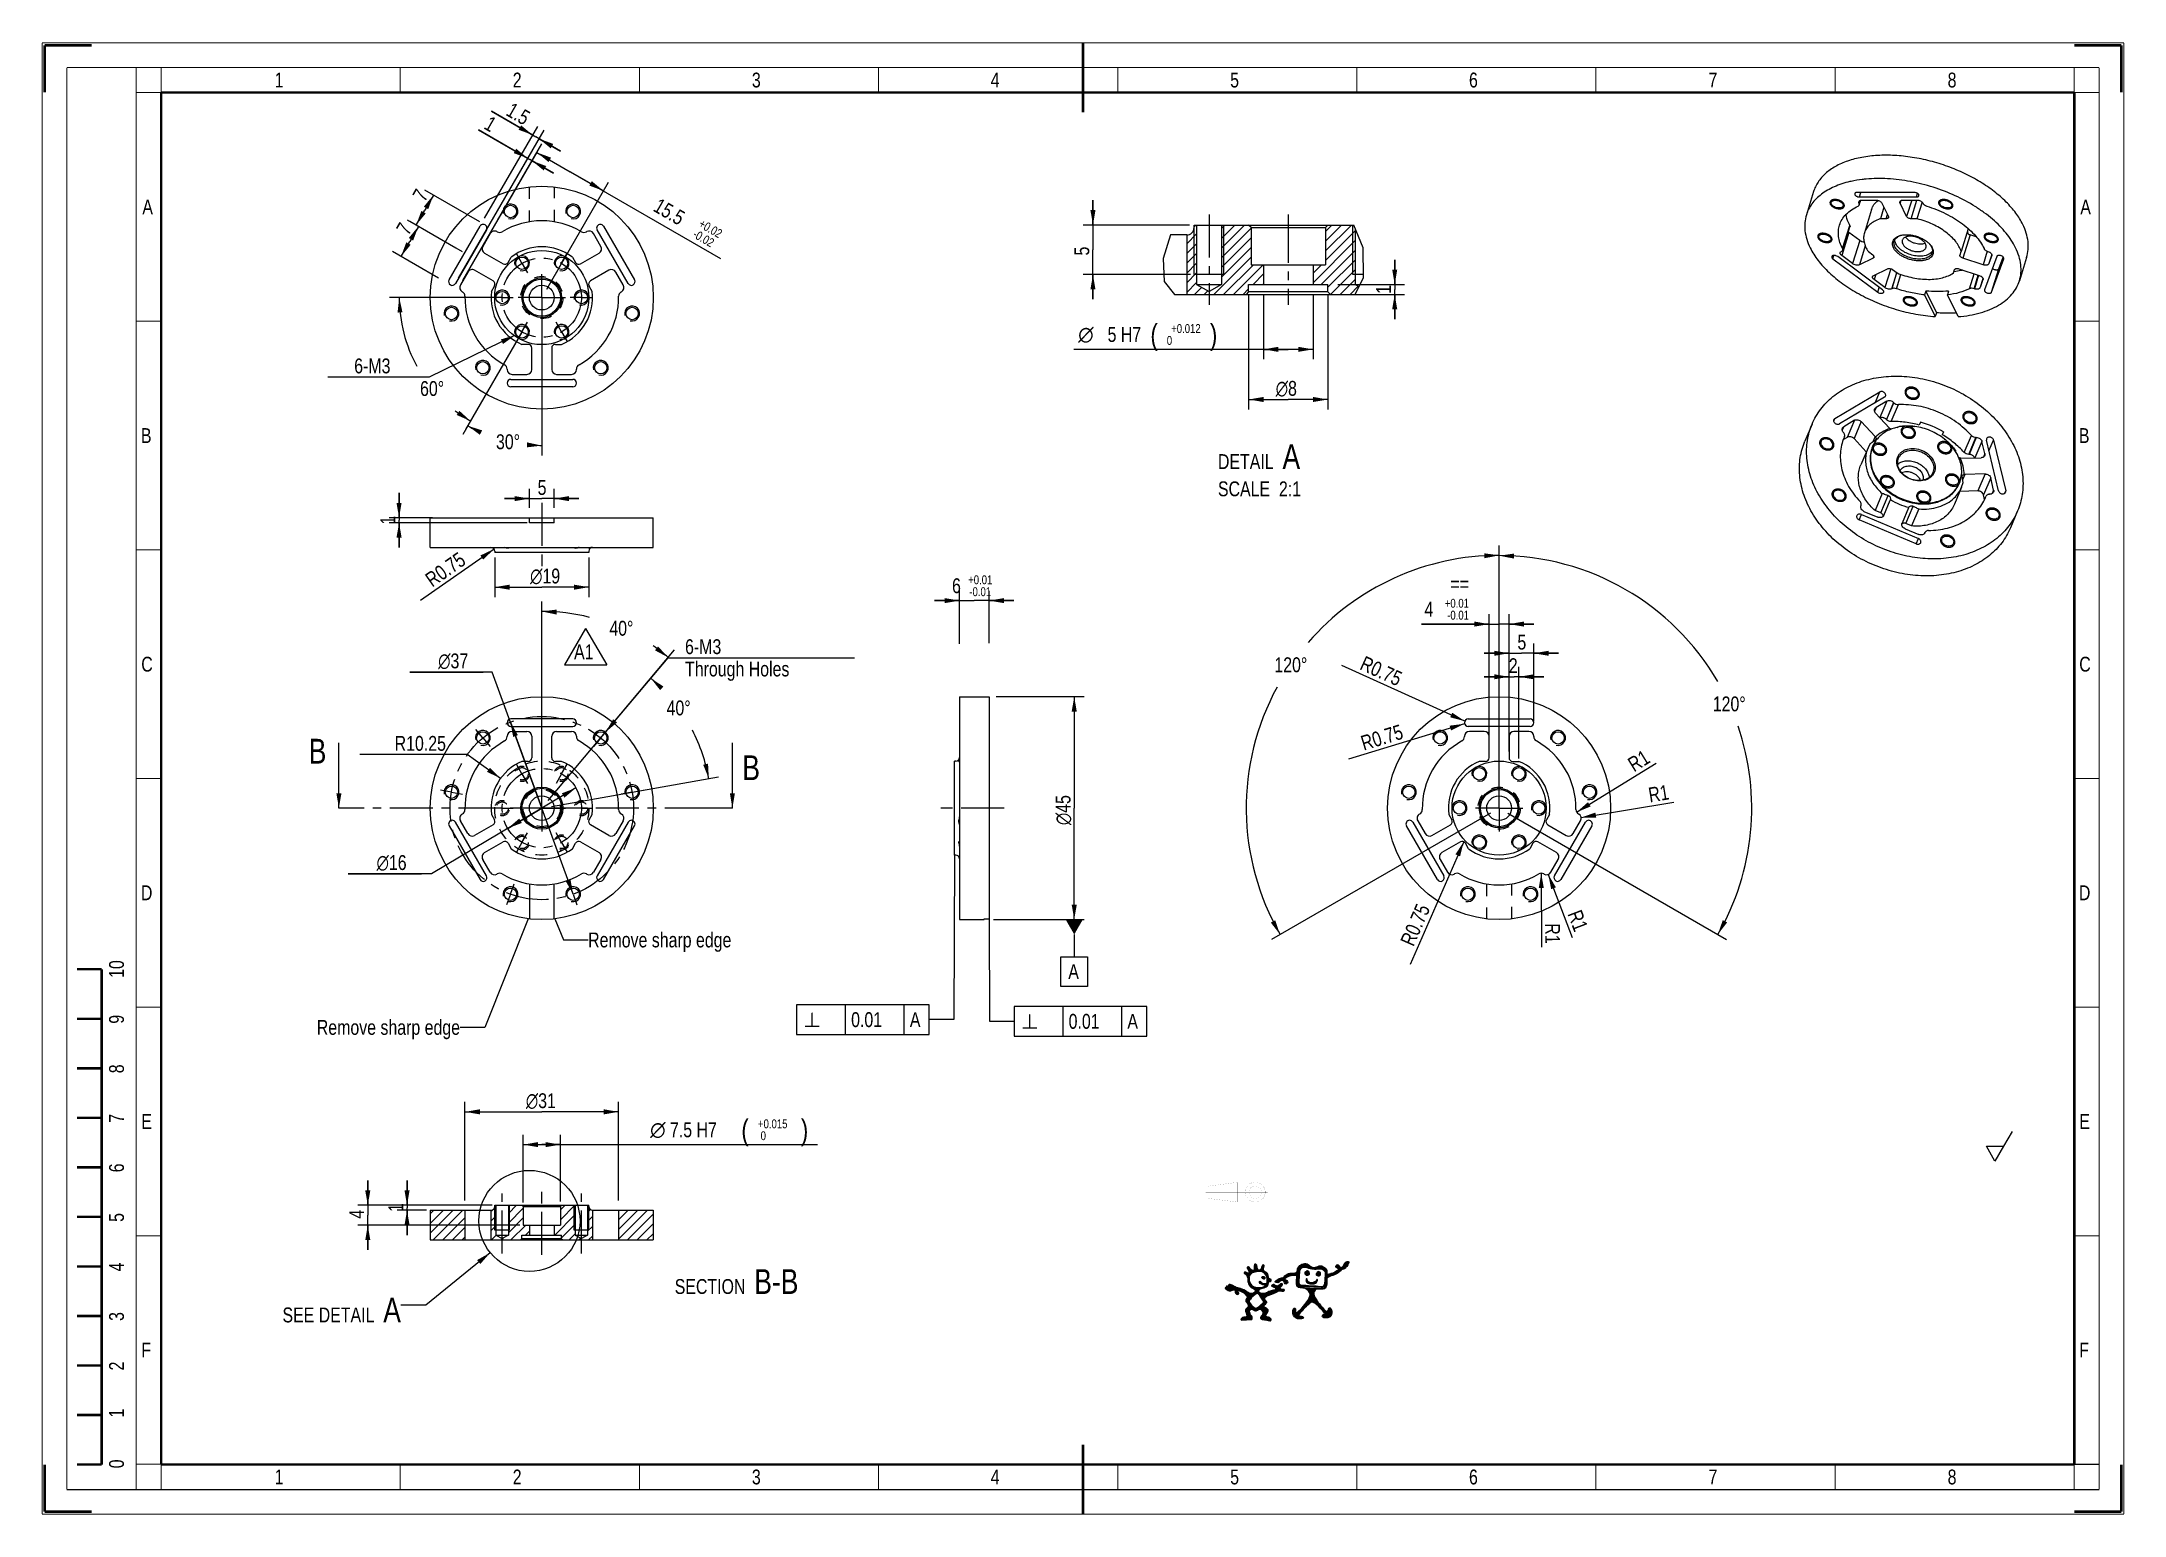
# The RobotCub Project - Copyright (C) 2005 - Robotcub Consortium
# Model space of a CAD drawing. Header units: millimetres. Extents: x 0 to 420, y 0 to 297.
import ezdxf
from ezdxf.enums import TextEntityAlignment as Align

# ---------------------------------------------------------------- set-up
doc = ezdxf.new("R2010")
doc.units = ezdxf.units.MM
doc.header["$LTSCALE"] = 23.1
doc.linetypes.add('CENTER', pattern=[0.6, 0.375, -0.075, 0.075, -0.075])
doc.linetypes.add('HIDDEN', pattern=[0.2, 0.1, -0.1])
doc.layers.get('0').update_dxf_attribs({"linetype": 'CONTINUOUS'})
for name, color, linetype in [('DATUM_AXIS', 7, 'CONTINUOUS'), ('DEFAULT_1', 7, 'CENTER'), ('DEFAULT_2', 8, 'HIDDEN'), ('GEOM_TOL_DATUMS', 7, 'CONTINUOUS'), ('NOTE', 7, 'CONTINUOUS')]:
    doc.layers.add(name, color=color, linetype=linetype)
doc.styles.get("Standard").update_dxf_attribs({"font": 'txt', "width": 0.8})
doc.styles.add('TEXTSTYLE_1', font='gdt', dxfattribs={"width": 0.8})
doc.dimstyles.new('DIMSTYLE_1', dxfattribs={"dimtxt": 3, "dimasz": 3, "dimexe": 2, "dimexo": 2, "dimgap": 0.75, "dimtad": 1, "dimdsep": 46, "dimtxsty": 'STANDARD', "dimblk": '_FILLED', "dimblk1": '_FILLED', "dimblk2": '_FILLED', "dimcen": 0.09, "dimadec": 0, "dimazin": 0, "dimtol": 1, "dimtp": 0.01, "dimtm": 0.01, "dimtfac": 0.6, "dimtofl": 0, "dimtmove": 0, "dimatfit": 3, "dimldrblk": '_FILLED', "dimfxl": 1, "dimtolj": 1, "dimarcsym": 0})
doc.dimstyles.new('DIMSTYLE_10', dxfattribs={"dimtxt": 3, "dimasz": 3, "dimexe": 2, "dimexo": 2, "dimtad": 1, "dimdsep": 46, "dimtxsty": 'STANDARD', "dimblk": '_FILLED', "dimblk1": '_FILLED', "dimblk2": '_FILLED', "dimcen": 0.09, "dimadec": 0, "dimazin": 0, "dimtp": 0.2, "dimtm": 0.2, "dimtfac": 1, "dimtmove": 0, "dimatfit": 2, "dimldrblk": '_FILLED', "dimfxl": 1, "dimtolj": 1, "dimarcsym": 0})
doc.dimstyles.new('DIMSTYLE_11', dxfattribs={"dimtxt": 3, "dimasz": 3, "dimexe": 2, "dimexo": 2, "dimtad": 0, "dimtih": 1, "dimtoh": 1, "dimdsep": 46, "dimtxsty": 'STANDARD', "dimblk": '_FILLED', "dimblk1": '_FILLED', "dimblk2": '_FILLED', "dimcen": 0.09, "dimadec": 0, "dimazin": 0, "dimtp": 0.01, "dimtm": 0.01, "dimtfac": 1, "dimtofl": 0, "dimtmove": 0, "dimatfit": 3, "dimldrblk": '_FILLED', "dimfxl": 1, "dimtolj": 1, "dimarcsym": 0})
doc.dimstyles.new('DIMSTYLE_12', dxfattribs={"dimtxt": 3, "dimasz": 3, "dimexe": 2, "dimexo": 2, "dimtad": 1, "dimdsep": 46, "dimtxsty": 'STANDARD', "dimblk": '_FILLED', "dimblk1": '_FILLED', "dimblk2": '_FILLED', "dimcen": 0.09, "dimadec": 0, "dimazin": 0, "dimtp": 0.1, "dimtm": 0.1, "dimtfac": 1, "dimtofl": 0, "dimtmove": 0, "dimatfit": 3, "dimldrblk": '_FILLED', "dimfxl": 1, "dimtolj": 1, "dimarcsym": 0})
doc.dimstyles.new('DIMSTYLE_13', dxfattribs={"dimtxt": 3, "dimasz": 3, "dimexe": 2, "dimexo": 2, "dimgap": 0.75, "dimtad": 1, "dimdec": 3, "dimlfac": 0.5, "dimdsep": 46, "dimtxsty": 'STANDARD', "dimblk": '_FILLED', "dimblk1": '_FILLED', "dimblk2": '_FILLED', "dimcen": 0.09, "dimadec": 0, "dimazin": 0, "dimtol": 1, "dimtp": 0.012, "dimtfac": 0.6, "dimtdec": 3, "dimtofl": 0, "dimtmove": 0, "dimatfit": 3, "dimldrblk": '_FILLED', "dimfxl": 1, "dimtolj": 1, "dimarcsym": 0})
doc.dimstyles.new('DIMSTYLE_14', dxfattribs={"dimtxt": 3, "dimasz": 3, "dimexe": 2, "dimexo": 2, "dimgap": 0.75, "dimtad": 1, "dimdec": 3, "dimdsep": 46, "dimtxsty": 'STANDARD', "dimblk": '_FILLED', "dimblk1": '_FILLED', "dimblk2": '_FILLED', "dimcen": 0.09, "dimadec": 0, "dimazin": 0, "dimtol": 1, "dimtp": 0.015, "dimtfac": 0.6, "dimtdec": 3, "dimtofl": 0, "dimtmove": 0, "dimatfit": 3, "dimldrblk": '_FILLED', "dimfxl": 1, "dimtolj": 1, "dimarcsym": 0})
doc.dimstyles.new('DIMSTYLE_15', dxfattribs={"dimtxt": 3, "dimasz": 3, "dimexe": 2, "dimexo": 2, "dimgap": 0.75, "dimtad": 1, "dimlfac": 0.5, "dimdsep": 46, "dimtxsty": 'STANDARD', "dimblk": '_FILLED', "dimblk1": '_FILLED', "dimblk2": '_FILLED', "dimcen": 0.09, "dimadec": 0, "dimazin": 0, "dimtp": 0.2, "dimtm": 0.2, "dimtfac": 1, "dimtofl": 0, "dimtmove": 0, "dimatfit": 3, "dimldrblk": '_FILLED', "dimfxl": 1, "dimtolj": 1, "dimarcsym": 0})
doc.dimstyles.new('DIMSTYLE_16', dxfattribs={"dimtxt": 3, "dimasz": 3, "dimexe": 2, "dimexo": 2, "dimgap": 0.75, "dimtad": 1, "dimlfac": 0.5, "dimdsep": 46, "dimtxsty": 'STANDARD', "dimblk": '_FILLED', "dimblk1": '_FILLED', "dimblk2": '_FILLED', "dimcen": 0.09, "dimadec": 0, "dimazin": 0, "dimtp": 0.1, "dimtm": 0.1, "dimtfac": 1, "dimtofl": 0, "dimtmove": 0, "dimatfit": 3, "dimldrblk": '_FILLED', "dimfxl": 1, "dimtolj": 1, "dimarcsym": 0})
doc.dimstyles.new('DIMSTYLE_17', dxfattribs={"dimtxt": 3, "dimasz": 3, "dimexe": 2, "dimexo": 2, "dimtad": 1, "dimdsep": 46, "dimtxsty": 'STANDARD', "dimblk": '_FILLED', "dimblk1": '_FILLED', "dimblk2": '_FILLED', "dimcen": 0.09, "dimadec": 0, "dimazin": 0, "dimtp": 0.1, "dimtm": 0.1, "dimtfac": 1, "dimtmove": 0, "dimatfit": 2, "dimldrblk": '_FILLED', "dimfxl": 1, "dimtolj": 1, "dimarcsym": 0})
doc.dimstyles.new('DIMSTYLE_2', dxfattribs={"dimtxt": 3, "dimasz": 3, "dimexe": 2, "dimexo": 2, "dimgap": 0.75, "dimtad": 1, "dimdsep": 46, "dimtxsty": 'STANDARD', "dimblk": '_FILLED', "dimblk1": '_FILLED', "dimblk2": '_FILLED', "dimcen": 0.09, "dimadec": 0, "dimazin": 0, "dimtp": 0.3, "dimtm": 0.3, "dimtfac": 1, "dimtofl": 0, "dimtmove": 0, "dimatfit": 3, "dimldrblk": '_FILLED', "dimfxl": 1, "dimtolj": 1, "dimarcsym": 0})
doc.dimstyles.new('DIMSTYLE_3', dxfattribs={"dimtxt": 3, "dimasz": 3, "dimexe": 2, "dimexo": 2, "dimgap": 0.75, "dimtad": 1, "dimdsep": 46, "dimtxsty": 'STANDARD', "dimblk": '_FILLED', "dimblk1": '_FILLED', "dimblk2": '_FILLED', "dimcen": 0.09, "dimadec": 0, "dimazin": 0, "dimtm": 0.02, "dimtfac": 1, "dimtofl": 0, "dimtmove": 0, "dimatfit": 3, "dimldrblk": '_FILLED', "dimfxl": 1, "dimtolj": 1, "dimarcsym": 0})
doc.dimstyles.new('DIMSTYLE_4', dxfattribs={"dimtxt": 3, "dimasz": 3, "dimexe": 2, "dimexo": 2, "dimtad": 0, "dimtih": 1, "dimtoh": 1, "dimdsep": 46, "dimtxsty": 'STANDARD', "dimblk": '_FILLED', "dimblk1": '_FILLED', "dimblk2": '_FILLED', "dimcen": 0.09, "dimadec": 0, "dimazin": 0, "dimtp": 0.5, "dimtm": 0.5, "dimtfac": 1, "dimtofl": 0, "dimtmove": 0, "dimatfit": 3, "dimldrblk": '_FILLED', "dimfxl": 1, "dimtolj": 1, "dimarcsym": 0})
doc.dimstyles.new('DIMSTYLE_5', dxfattribs={"dimtxt": 3, "dimasz": 3, "dimexe": 2, "dimexo": 2, "dimgap": 0.75, "dimtad": 1, "dimdsep": 46, "dimtxsty": 'STANDARD', "dimblk": '_FILLED', "dimblk1": '_FILLED', "dimblk2": '_FILLED', "dimcen": 0.09, "dimadec": 0, "dimazin": 0, "dimtp": 0.1, "dimtm": 0.1, "dimtfac": 1, "dimtofl": 0, "dimtmove": 0, "dimatfit": 3, "dimldrblk": '_FILLED', "dimfxl": 1, "dimtolj": 1, "dimarcsym": 0})
doc.dimstyles.new('DIMSTYLE_6', dxfattribs={"dimtxt": 3, "dimasz": 3, "dimexe": 2, "dimexo": 2, "dimtad": 1, "dimdsep": 46, "dimtxsty": 'STANDARD', "dimblk": '_FILLED', "dimblk1": '_FILLED', "dimblk2": '_FILLED', "dimcen": 0.09, "dimadec": 0, "dimazin": 0, "dimtp": 0.2, "dimtm": 0.2, "dimtfac": 1, "dimtofl": 0, "dimtmove": 0, "dimatfit": 3, "dimldrblk": '_FILLED', "dimfxl": 1, "dimtolj": 1, "dimarcsym": 0})
doc.dimstyles.new('DIMSTYLE_7', dxfattribs={"dimtxt": 3, "dimasz": 3, "dimexe": 2, "dimexo": 2, "dimgap": 0.75, "dimtad": 1, "dimdsep": 46, "dimtxsty": 'STANDARD', "dimblk": '_FILLED', "dimblk1": '_FILLED', "dimblk2": '_FILLED', "dimcen": 0.09, "dimadec": 0, "dimazin": 0, "dimtol": 1, "dimtp": 0.02, "dimtm": 0.02, "dimtfac": 0.6, "dimtofl": 0, "dimtmove": 0, "dimatfit": 3, "dimldrblk": '_FILLED', "dimfxl": 1, "dimtolj": 1, "dimarcsym": 0})
doc.dimstyles.new('DIMSTYLE_8', dxfattribs={"dimtxt": 3, "dimasz": 3, "dimexe": 2, "dimexo": 2, "dimgap": 0.75, "dimtad": 1, "dimdsep": 46, "dimtxsty": 'STANDARD', "dimblk": '_FILLED', "dimblk1": '_FILLED', "dimblk2": '_FILLED', "dimcen": 0.09, "dimadec": 0, "dimazin": 0, "dimtp": 0.2, "dimtm": 0.2, "dimtfac": 1, "dimtofl": 0, "dimtmove": 0, "dimatfit": 3, "dimldrblk": '_FILLED', "dimfxl": 1, "dimtolj": 1, "dimarcsym": 0})
doc.dimstyles.new('DIMSTYLE_9', dxfattribs={"dimtxt": 3, "dimasz": 3, "dimexe": 2, "dimexo": 2, "dimtad": 1, "dimdsep": 46, "dimtxsty": 'STANDARD', "dimblk": '_FILLED', "dimblk1": '_FILLED', "dimblk2": '_FILLED', "dimcen": 0.09, "dimadec": 0, "dimazin": 0, "dimtp": 0.3, "dimtm": 0.3, "dimtfac": 1, "dimtmove": 0, "dimatfit": 2, "dimldrblk": '_FILLED', "dimfxl": 1, "dimtolj": 1, "dimarcsym": 0})
doc.dimstyles.get("Standard").update_dxf_attribs({"dimtxt": 3, "dimasz": 3, "dimexe": 2, "dimexo": 2, "dimtad": 1, "dimdsep": 46, "dimtxsty": 'STANDARD', "dimblk": '_FILLED', "dimblk1": '_FILLED', "dimblk2": '_FILLED', "dimcen": 0.09, "dimadec": 0, "dimazin": 0, "dimtol": 1, "dimtp": 0.01, "dimtm": 0.01, "dimtfac": 1, "dimtofl": 0, "dimtmove": 0, "dimatfit": 3, "dimldrblk": '_FILLED', "dimfxl": 1, "dimtolj": 1, "dimarcsym": 0})
pattern_1 = [(45, (0, 0), (-0.980769, 0.980769), [])]

msp = doc.modelspace()

# ---------------------------------------------------------------- texts
at = {"color": 7, "linetype": 'CONTINUOUS', "attachment_point": 1, "line_spacing_factor": 0.9}
for s, insert, char_height, width in [('1', (46.9107, 291), 3, 2.4), ('2', (94.9464, 291), 3, 2.4), ('3', (143.1964, 291), 3, 2.4), ('4', (191.375, 291), 3, 2.4), ('5', (239.6964, 291), 3, 2.4), ('6', (287.875, 291), 3, 2.4), ('7', (336.1964, 291), 3, 2.4), ('8', (384.4464, 291), 3, 2.4), ('A', (20.2143, 265.375), 3, 2.4), ('A', (411.2143, 265.375), 3, 2.4), ('B', (19.9286, 219.225), 3, 2.4), ('B', (410.9286, 219.225), 3, 2.4), ('C', (20, 173.075), 3, 2.4), ('C', (411, 173.075), 3, 2.4), ('B', (53.787, 156.5111), 5, 4), ('B', (141.2638, 153.1798), 5, 4), ('D', (19.9286, 126.925), 3, 2.4), ('D', (410.9286, 126.925), 3, 2.4), ('E', (20, 80.775), 3, 2.4), ('E', (411, 80.775), 3, 2.4), ('F', (20, 34.625), 3, 2.4), ('F', (411, 34.625), 3, 2.4), ('1', (46.9107, 9), 3, 2.4), ('2', (94.9464, 9), 3, 2.4), ('3', (143.1964, 9), 3, 2.4), ('4', (191.375, 9), 3, 2.4), ('5', (239.6964, 9), 3, 2.4), ('6', (287.875, 9), 3, 2.4), ('7', (336.1964, 9), 3, 2.4), ('8', (384.4464, 9), 3, 2.4)]:
    msp.add_mtext(s, dxfattribs=dict(at, insert=insert, char_height=char_height, width=width))
at = {"color": 7, "linetype": 'CONTINUOUS', "char_height": 3, "attachment_point": 1, "rotation": 90, "line_spacing_factor": 0.9}
for s, insert, width in [('10', (13.5, 108.25), 4.8), ('9', (13.5, 99), 2.4), ('8', (13.5, 89), 2.4), ('7', (13.5, 79), 2.4), ('6', (13.5, 69), 2.4), ('5', (13.5, 59), 2.4), ('4', (13.5, 49), 2.4), ('3', (13.5, 39), 2.4), ('2', (13.5, 29), 2.4), ('1', (13.5, 19.5), 2.4), ('0', (13.5, 9.25), 2.4)]:
    msp.add_mtext(s, dxfattribs=dict(at, insert=insert, width=width))
at = {"color": 2, "linetype": 'CONTINUOUS', "insert": (207.0309, 111.0179), "char_height": 3, "width": 2.4, "attachment_point": 1, "line_spacing_factor": 0.9}
msp.add_mtext('A', dxfattribs=at)
at = {"layer": 'GEOM_TOL_DATUMS', "color": 2, "linetype": 'CONTINUOUS', "style": 'TEXTSTYLE_1'}
for p in [(153.7175, 98.3206), (197.6029, 97.9799)]:
    msp.add_text('b', height=3, dxfattribs=at).set_placement(p)
at = {"layer": 'GEOM_TOL_DATUMS', "color": 2, "linetype": 'CONTINUOUS', "width": 0.8}
for s, p in [('0.01', (163.2175, 98.3206)), ('A', (175.0675, 98.3206)), ('0.01', (207.1029, 97.9799)), ('A', (218.9529, 97.9799))]:
    msp.add_text(s, height=3, dxfattribs=at).set_placement(p)
at = {"layer": 'NOTE', "color": 2, "linetype": 'CONTINUOUS', "char_height": 3, "line_spacing_factor": 0.9}
for s, insert, width, attachment_point in [('DETAIL  \\H5.0;A\\P\\H3.0;SCALE  2:1', (237.2261, 215.9736), 24, 1), ('Remove sharp edge', (110.159, 117.4081), 40.8, 1), ('Remove sharp edge', (84.3151, 99.7593), 40.8, 3), ('SECTION  \\H5.0;B-B', (127.6285, 49.4488), 33.6, 1), ('SEE DETAIL  \\H5.0;A', (72.3861, 43.7087), 32.8, 3)]:
    msp.add_mtext(s, dxfattribs=dict(at, insert=insert, width=width, attachment_point=attachment_point))

# ---------------------------------------------------------------- blocks, each defined once
blk = doc.blocks.new('_FILLED')
at = {"color": 0, "linetype": 'BYBLOCK'}
blk.add_solid([(0, 0), (-1, 0.17), (-1, -0.17)], dxfattribs=at)
blk = doc.blocks.new('*D0')
at = {"color": 2, "linetype": 'CONTINUOUS'}
for p, q in [((185.07, 175.69), (185.07, 186.41)), ((191.07, 175.85), (191.07, 186.41)), ((185.07, 184.41), (180.07, 184.41)), ((180.07, 184.41), (188.07, 184.41)), ((196.07, 184.41), (188.07, 184.41)), ((191.07, 184.41), (196.07, 184.41))]:
    blk.add_line(p, q, dxfattribs=at)
at = {"color": 2, "linetype": 'CONTINUOUS', "xscale": 3, "yscale": 3, "zscale": 3}
blk.add_blockref('_FILLED', (185.07, 184.41), dxfattribs=at)
at = {"color": 2, "linetype": 'CONTINUOUS', "xscale": 3, "yscale": 3, "zscale": 3, "rotation": 180}
blk.add_blockref('_FILLED', (191.07, 184.41), dxfattribs=at)
at = {"color": 2, "linetype": 'CONTINUOUS', "width": 0.8}
for s, height, p in [('+0.01', 1.8, (189.27, 187.71)), ('6', 3, (184.47, 185.91)), ('-0.01', 1.8, (189.27, 185.31))]:
    blk.add_text(s, height=height, dxfattribs=at).set_placement(p, align=Align.CENTER)
blk = doc.blocks.new('*D1')
at = {"color": 2, "linetype": 'CONTINUOUS'}
for p, q in [((85.31, 63.34), (85.31, 83.21)), ((85.31, 81.21), (100.81, 81.21)), ((116.31, 81.21), (100.81, 81.21)), ((116.31, 63.34), (116.31, 83.21))]:
    blk.add_line(p, q, dxfattribs=at)
at = {"color": 2, "linetype": 'CONTINUOUS', "xscale": 3, "yscale": 3, "zscale": 3, "rotation": 180}
blk.add_blockref('_FILLED', (85.31, 81.21), dxfattribs=at)
at = {"color": 2, "linetype": 'CONTINUOUS', "xscale": 3, "yscale": 3, "zscale": 3}
blk.add_blockref('_FILLED', (116.31, 81.21), dxfattribs=at)
at = {"color": 2, "linetype": 'CONTINUOUS', "insert": (100.62, 84.96), "char_height": 3, "width": 8.8, "attachment_point": 2, "line_spacing_factor": 0.9, "style": 'TEXTSTYLE_1'}
blk.add_mtext('{\\Fgdt;n}\\Ftxt;31', dxfattribs=at)
blk = doc.blocks.new('*D2')
at = {"color": 2, "linetype": 'CONTINUOUS'}
for p, q in [((192.46, 165.02), (210.23, 165.02)), ((208.23, 165.02), (208.23, 142.52)), ((208.23, 120.02), (208.23, 142.52)), ((191.97, 120.02), (210.23, 120.02))]:
    blk.add_line(p, q, dxfattribs=at)
at = {"color": 2, "linetype": 'CONTINUOUS', "xscale": 3, "yscale": 3, "zscale": 3}
for p, rotation in [((208.23, 165.02), 90), ((208.23, 120.02), 270)]:
    blk.add_blockref('_FILLED', p, dxfattribs=dict(at, rotation=rotation))
at = {"color": 2, "linetype": 'CONTINUOUS', "insert": (204.48, 142.12), "char_height": 3, "width": 8.8, "attachment_point": 2, "rotation": 90, "line_spacing_factor": 0.9, "style": 'TEXTSTYLE_1'}
blk.add_mtext('{\\Fgdt;n}\\Ftxt;45', dxfattribs=at)
blk = doc.blocks.new('*D3')
at = {"color": 2, "linetype": 'CONTINUOUS'}
for p, q in [((293.96, 144.52), (293.96, 195.55)), ((292.22, 141.52), (248.03, 116))]:
    blk.add_line(p, q, dxfattribs=at)
for start, end in [(90, 139.049), (151.3772, 210)]:
    blk.add_arc((293.96, 142.52), 51.03, start, end, dxfattribs=at)
for points in [[(290.97, 192.96), (293.96, 193.55), (290.94, 193.96)], [(247.9, 119.41), (249.76, 117), (248.78, 119.88)]]:
    blk.add_solid(points, dxfattribs=at)
at = {"color": 2, "linetype": 'CONTINUOUS', "insert": (251.93, 172.96), "char_height": 3, "width": 9.2, "attachment_point": 2, "line_spacing_factor": 0.9}
blk.add_mtext('120\\Fgdt;{\\Fgdt;~}', dxfattribs=at)
blk = doc.blocks.new('*D4')
at = {"color": 2, "linetype": 'CONTINUOUS'}
for p, q in [((293.96, 144.52), (293.96, 195.48)), ((295.69, 141.52), (339.83, 116.03))]:
    blk.add_line(p, q, dxfattribs=at)
for start, end in [(30.0766, 90), (330, 18.9395)]:
    blk.add_arc((293.96, 142.52), 50.97, start, end, dxfattribs=at)
for points in [[(296.97, 193.9), (293.96, 193.48), (296.94, 192.9)], [(339.08, 119.91), (338.09, 117.03), (339.96, 119.44)]]:
    blk.add_solid(points, dxfattribs=at)
at = {"color": 2, "linetype": 'CONTINUOUS', "insert": (340.38, 165.06), "char_height": 3, "width": 9.2, "attachment_point": 2, "line_spacing_factor": 0.9}
blk.add_mtext('120\\Fgdt;{\\Fgdt;~}', dxfattribs=at)
blk = doc.blocks.new('*D5')
at = {"color": 2, "linetype": 'CONTINUOUS'}
for p, q in [((295.96, 173.78), (290.96, 173.78)), ((290.96, 173.78), (298.46, 173.78)), ((295.96, 160.02), (295.96, 175.78)), ((305.96, 173.78), (298.46, 173.78)), ((300.96, 160.02), (300.96, 175.78)), ((300.96, 173.78), (305.96, 173.78))]:
    blk.add_line(p, q, dxfattribs=at)
at = {"color": 2, "linetype": 'CONTINUOUS', "xscale": 3, "yscale": 3, "zscale": 3}
blk.add_blockref('_FILLED', (295.96, 173.78), dxfattribs=at)
at = {"color": 2, "linetype": 'CONTINUOUS', "xscale": 3, "yscale": 3, "zscale": 3, "rotation": 180}
blk.add_blockref('_FILLED', (300.96, 173.78), dxfattribs=at)
at = {"color": 2, "linetype": 'CONTINUOUS', "insert": (298.54, 177.53), "char_height": 3, "width": 2.4, "attachment_point": 2, "line_spacing_factor": 0.9}
blk.add_mtext('5', dxfattribs=at)
blk = doc.blocks.new('*D6')
at = {"color": 2, "linetype": 'CONTINUOUS'}
for p, q in [((295.96, 169.03), (290.96, 169.03)), ((290.96, 169.03), (296.96, 169.03)), ((295.96, 153.96), (295.96, 171.03)), ((302.96, 169.03), (296.96, 169.03)), ((297.96, 152.51), (297.96, 171.03)), ((297.96, 169.03), (302.96, 169.03))]:
    blk.add_line(p, q, dxfattribs=at)
at = {"color": 2, "linetype": 'CONTINUOUS', "xscale": 3, "yscale": 3, "zscale": 3}
blk.add_blockref('_FILLED', (295.96, 169.03), dxfattribs=at)
at = {"color": 2, "linetype": 'CONTINUOUS', "xscale": 3, "yscale": 3, "zscale": 3, "rotation": 180}
blk.add_blockref('_FILLED', (297.96, 169.03), dxfattribs=at)
at = {"color": 2, "linetype": 'CONTINUOUS', "insert": (296.8, 172.78), "char_height": 3, "width": 2.4, "attachment_point": 2, "line_spacing_factor": 0.9}
blk.add_mtext('2', dxfattribs=at)
blk = doc.blocks.new('*D7')
at = {"color": 2, "linetype": 'CONTINUOUS'}
for p, q in [((291.96, 153.96), (291.96, 181.67)), ((295.96, 153.96), (295.96, 181.67)), ((291.96, 179.67), (278.27, 179.67)), ((278.27, 179.67), (293.96, 179.67)), ((300.96, 179.67), (293.96, 179.67)), ((295.96, 179.67), (300.96, 179.67))]:
    blk.add_line(p, q, dxfattribs=at)
at = {"color": 2, "linetype": 'CONTINUOUS', "xscale": 3, "yscale": 3, "zscale": 3}
blk.add_blockref('_FILLED', (291.96, 179.67), dxfattribs=at)
at = {"color": 2, "linetype": 'CONTINUOUS', "xscale": 3, "yscale": 3, "zscale": 3, "rotation": 180}
blk.add_blockref('_FILLED', (295.96, 179.67), dxfattribs=at)
at = {"color": 2, "linetype": 'CONTINUOUS', "width": 0.8}
for s, height, p in [('==', 3, (287.87, 186.27)), ('4', 3, (280.67, 181.17)), ('+0.01', 1.8, (287.87, 182.97)), ('-0.01', 1.8, (287.87, 180.57))]:
    blk.add_text(s, height=height, dxfattribs=at).set_placement(p, align=Align.RIGHT)
blk = doc.blocks.new('*D8')
at = {"color": 2, "linetype": 'CONTINUOUS'}
for p, q in [((84.47, 153.34), (64.07, 153.34)), ((85.78, 153.34), (84.47, 153.34)), ((92.49, 148.51), (85.78, 153.34))]:
    blk.add_line(p, q, dxfattribs=at)
at = {"color": 2, "linetype": 'CONTINUOUS', "xscale": 3, "yscale": 3, "zscale": 3, "rotation": 324.2353339841}
blk.add_blockref('_FILLED', (92.49, 148.51), dxfattribs=at)
at = {"color": 2, "linetype": 'CONTINUOUS', "insert": (81.47, 157.09), "char_height": 3, "width": 14.4, "attachment_point": 3, "line_spacing_factor": 0.9}
blk.add_mtext('R10.25', dxfattribs=at)
blk = doc.blocks.new('*D9')
at = {"color": 2, "linetype": 'CONTINUOUS'}
for p, q in [((91.88, 261.12), (100.83, 276.61)), ((99.83, 274.88), (106.54, 271)), ((113.25, 267.13), (106.54, 271)), ((106.54, 271), (136.87, 253.49)), ((101.81, 247.31), (114.25, 268.86))]:
    blk.add_line(p, q, dxfattribs=at)
at = {"color": 2, "linetype": 'CONTINUOUS', "xscale": 3, "yscale": 3, "zscale": 3}
for p, rotation in [((99.83, 274.88), 150), ((113.25, 267.13), 330)]:
    blk.add_blockref('_FILLED', p, dxfattribs=dict(at, rotation=rotation))
at = {"color": 2, "linetype": 'CONTINUOUS', "width": 0.8}
for s, height, p in [('15.5', 3, (123.07, 263.19)), ('+0.02', 1.8, (132.29, 259.95)), ('-0.02', 1.8, (131.09, 257.87))]:
    blk.add_text(s, height=height, rotation=-30, dxfattribs=at).set_placement(p)
blk = doc.blocks.new('*D10')
at = {"color": 2, "linetype": 'CONTINUOUS'}
for p, q in [((73.62, 62.34), (73.62, 67.34)), ((73.62, 67.34), (73.62, 61.84)), ((90.77, 62.34), (71.62, 62.34)), ((77.54, 61.34), (71.62, 61.34)), ((73.62, 56.34), (73.62, 61.84)), ((73.62, 61.34), (73.62, 56.34))]:
    blk.add_line(p, q, dxfattribs=at)
at = {"color": 2, "linetype": 'CONTINUOUS', "xscale": 3, "yscale": 3, "zscale": 3}
for p, rotation in [((73.62, 62.34), 270), ((73.62, 61.34), 90)]:
    blk.add_blockref('_FILLED', p, dxfattribs=dict(at, rotation=rotation))
at = {"color": 2, "linetype": 'CONTINUOUS', "insert": (69.87, 61.9), "char_height": 3, "width": 2.4, "attachment_point": 2, "rotation": 90, "line_spacing_factor": 0.9}
blk.add_mtext('1', dxfattribs=at)
blk = doc.blocks.new('*D11')
at = {"color": 2, "linetype": 'CONTINUOUS'}
for p, q in [((91.31, 193.14), (91.31, 185.12)), ((110.31, 193.14), (110.31, 185.12)), ((91.31, 187.12), (100.81, 187.12)), ((110.31, 187.12), (100.81, 187.12))]:
    blk.add_line(p, q, dxfattribs=at)
at = {"color": 2, "linetype": 'CONTINUOUS', "xscale": 3, "yscale": 3, "zscale": 3, "rotation": 180}
blk.add_blockref('_FILLED', (91.31, 187.12), dxfattribs=at)
at = {"color": 2, "linetype": 'CONTINUOUS', "xscale": 3, "yscale": 3, "zscale": 3}
blk.add_blockref('_FILLED', (110.31, 187.12), dxfattribs=at)
at = {"color": 2, "linetype": 'CONTINUOUS', "insert": (101.48, 190.87), "char_height": 3, "width": 8.8, "attachment_point": 2, "line_spacing_factor": 0.9, "style": 'TEXTSTYLE_1'}
blk.add_mtext('{\\Fgdt;n}\\Ftxt;19', dxfattribs=at)
blk = doc.blocks.new('*D12')
at = {"color": 2, "linetype": 'CONTINUOUS'}
for p, q in [((97.99, 273.69), (88.02, 279.44)), ((88.02, 279.44), (98.42, 273.44)), ((84.02, 249.5), (98.99, 275.42)), ((84.88, 249), (99.85, 274.92)), ((103.18, 270.69), (98.42, 273.44)), ((98.85, 273.19), (103.18, 270.69))]:
    blk.add_line(p, q, dxfattribs=at)
at = {"color": 2, "linetype": 'CONTINUOUS', "xscale": 3, "yscale": 3, "zscale": 3}
for p, rotation in [((97.99, 273.69), 330), ((98.85, 273.19), 150)]:
    blk.add_blockref('_FILLED', p, dxfattribs=dict(at, rotation=rotation))
at = {"color": 2, "linetype": 'CONTINUOUS', "insert": (91.98, 281.49), "char_height": 3, "width": 2.4, "attachment_point": 3, "rotation": 330, "line_spacing_factor": 0.9}
blk.add_mtext('1', dxfattribs=at)
blk = doc.blocks.new('*D13')
at = {"color": 2, "linetype": 'CONTINUOUS'}
for p, q in [((98.98, 278.4), (90.63, 283.22)), ((90.63, 283.22), (99.62, 278.03)), ((89.27, 261.59), (99.98, 280.14)), ((90.41, 260.57), (101.27, 279.39)), ((104.6, 275.15), (99.62, 278.03)), ((100.27, 277.65), (104.6, 275.15))]:
    blk.add_line(p, q, dxfattribs=at)
at = {"color": 2, "linetype": 'CONTINUOUS', "xscale": 3, "yscale": 3, "zscale": 3}
for p, rotation in [((98.98, 278.4), 330), ((100.27, 277.65), 150)]:
    blk.add_blockref('_FILLED', p, dxfattribs=dict(at, rotation=rotation))
at = {"color": 2, "linetype": 'CONTINUOUS', "insert": (98.74, 282.87), "char_height": 3, "width": 7.2, "attachment_point": 3, "rotation": 330, "line_spacing_factor": 0.9}
blk.add_mtext('1.5', dxfattribs=at)
blk = doc.blocks.new('*D14')
at = {"color": 2, "linetype": 'CONTINUOUS'}
for p, q in [((83.49, 255.58), (74.18, 260.95)), ((72.41, 253.89), (74.16, 256.92)), ((75.91, 259.95), (74.16, 256.92)), ((79.99, 249.52), (70.68, 254.89))]:
    blk.add_line(p, q, dxfattribs=at)
at = {"color": 2, "linetype": 'CONTINUOUS', "xscale": 3, "yscale": 3, "zscale": 3}
for p, rotation in [((72.41, 253.89), 240), ((75.91, 259.95), 60)]:
    blk.add_blockref('_FILLED', p, dxfattribs=dict(at, rotation=rotation))
at = {"color": 2, "linetype": 'CONTINUOUS', "insert": (71.74, 260.23), "char_height": 3, "width": 2.4, "attachment_point": 2, "rotation": 60, "line_spacing_factor": 0.9}
blk.add_mtext('7', dxfattribs=at)
blk = doc.blocks.new('*D15')
at = {"color": 2, "linetype": 'CONTINUOUS'}
for p, q in [((78.95, 266.28), (77.2, 263.25)), ((88.29, 260.89), (77.21, 267.28)), ((84.79, 254.83), (73.71, 261.22)), ((75.45, 260.22), (77.2, 263.25))]:
    blk.add_line(p, q, dxfattribs=at)
at = {"color": 2, "linetype": 'CONTINUOUS', "xscale": 3, "yscale": 3, "zscale": 3}
for p, rotation in [((78.95, 266.28), 60), ((75.45, 260.22), 240)]:
    blk.add_blockref('_FILLED', p, dxfattribs=dict(at, rotation=rotation))
at = {"color": 2, "linetype": 'CONTINUOUS', "insert": (75.03, 267.01), "char_height": 3, "width": 2.4, "attachment_point": 2, "rotation": 60, "line_spacing_factor": 0.9}
blk.add_mtext('7', dxfattribs=at)
blk = doc.blocks.new('*D16')
at = {"color": 2, "linetype": 'CONTINUOUS'}
for p, q in [((90.81, 169.99), (74.16, 169.99)), ((74.16, 169.99), (88.96, 169.99)), ((100.81, 142.52), (90.81, 169.99)), ((94.48, 159.9), (100.81, 142.52)), ((107.14, 125.13), (100.81, 142.52))]:
    blk.add_line(p, q, dxfattribs=at)
at = {"color": 2, "linetype": 'CONTINUOUS', "xscale": 3, "yscale": 3, "zscale": 3}
for p, rotation in [((94.48, 159.9), 110.0042859426), ((107.14, 125.13), 290.0042859426)]:
    blk.add_blockref('_FILLED', p, dxfattribs=dict(at, rotation=rotation))
at = {"color": 2, "linetype": 'CONTINUOUS', "insert": (85.96, 173.74), "char_height": 3, "width": 8.8, "attachment_point": 3, "line_spacing_factor": 0.9, "style": 'TEXTSTYLE_1'}
blk.add_mtext('{\\Fgdt;n}\\Ftxt;37', dxfattribs=at)
blk = doc.blocks.new('*D17')
at = {"color": 2, "linetype": 'CONTINUOUS'}
for p, q in [((100.81, 144.52), (100.81, 184.22)), ((102.09, 144.05), (127.61, 174.46))]:
    blk.add_line(p, q, dxfattribs=at)
for start, end in [(75.9258, 90), (50, 55.556)]:
    blk.add_arc((100.81, 142.52), 39.7, start, end, dxfattribs=at)
for points in [[(103.82, 182.6), (100.81, 182.22), (103.79, 181.6)], [(123.65, 174.37), (126.33, 172.93), (124.26, 175.16)]]:
    blk.add_solid(points, dxfattribs=at)
at = {"color": 2, "linetype": 'CONTINUOUS', "insert": (116.86, 180.33), "char_height": 3, "width": 6.8, "attachment_point": 2, "line_spacing_factor": 0.9}
blk.add_mtext('40\\Fgdt;{\\Fgdt;~}', dxfattribs=at)
blk = doc.blocks.new('*D18')
at = {"color": 2, "linetype": 'CONTINUOUS'}
for p, q in [((102.09, 144.05), (124.09, 170.27)), ((102.78, 142.87), (136.48, 148.81))]:
    blk.add_line(p, q, dxfattribs=at)
for start, end in [(46.2709, 50), (10, 27.3631)]:
    blk.add_arc((100.81, 142.52), 34.22, start, end, dxfattribs=at)
for points in [[(125.35, 167.07), (122.81, 168.73), (124.68, 166.34)], [(133.37, 151.28), (134.51, 148.46), (134.35, 151.5)]]:
    blk.add_solid(points, dxfattribs=at)
at = {"color": 2, "linetype": 'CONTINUOUS', "insert": (128.41, 164.25), "char_height": 3, "width": 6.8, "attachment_point": 2, "line_spacing_factor": 0.9}
blk.add_mtext('40\\Fgdt;{\\Fgdt;~}', dxfattribs=at)
blk = doc.blocks.new('*D19')
at = {"color": 2, "linetype": 'CONTINUOUS'}
for p, q in [((107.69, 146.6), (100.81, 142.52)), ((100.81, 142.52), (78.53, 129.28)), ((93.93, 138.43), (100.81, 142.52)), ((78.53, 129.28), (61.73, 129.28)), ((61.73, 129.28), (76.53, 129.28))]:
    blk.add_line(p, q, dxfattribs=at)
at = {"color": 2, "linetype": 'CONTINUOUS', "xscale": 3, "yscale": 3, "zscale": 3}
for p, rotation in [((107.69, 146.6), 30.7134552232), ((93.93, 138.43), 210.7134552232)]:
    blk.add_blockref('_FILLED', p, dxfattribs=dict(at, rotation=rotation))
at = {"color": 2, "linetype": 'CONTINUOUS', "insert": (73.53, 133.03), "char_height": 3, "width": 8.8, "attachment_point": 3, "line_spacing_factor": 0.9, "style": 'TEXTSTYLE_1'}
blk.add_mtext('{\\Fgdt;n}\\Ftxt;16', dxfattribs=at)
blk = doc.blocks.new('*D20')
at = {"color": 2, "linetype": 'CONTINUOUS'}
for p, q in [((100.81, 243.58), (100.81, 213.7)), ((96.7, 238.46), (84.87, 217.97))]:
    blk.add_line(p, q, dxfattribs=at)
for start, end in [(240, 243.7534), (269.2052, 270)]:
    blk.add_arc((100.81, 245.58), 29.88, start, end, dxfattribs=at)
for points in [[(88.77, 218.78), (85.87, 219.7), (88.31, 217.89)], [(97.79, 215.35), (100.81, 215.7), (97.84, 216.35)]]:
    blk.add_solid(points, dxfattribs=at)
at = {"color": 2, "linetype": 'CONTINUOUS', "insert": (93.99, 217.98), "char_height": 3, "width": 6.8, "attachment_point": 2, "line_spacing_factor": 0.9}
blk.add_mtext('30\\Fgdt;{\\Fgdt;~}', dxfattribs=at)
blk = doc.blocks.new('*D21')
at = {"color": 2, "linetype": 'CONTINUOUS'}
for p, q in [((92.6, 245.58), (70.05, 245.58)), ((96.78, 238.61), (85.43, 218.94))]:
    blk.add_line(p, q, dxfattribs=at)
for start, end in [(180, 208.8065), (232.6347, 240)]:
    blk.add_arc((100.81, 245.58), 28.76, start, end, dxfattribs=at)
for points in [[(72.7, 242.61), (72.05, 245.58), (71.7, 242.56)], [(83.64, 221.88), (86.43, 220.67), (84.18, 222.72)]]:
    blk.add_solid(points, dxfattribs=at)
at = {"color": 2, "linetype": 'CONTINUOUS', "insert": (78.67, 228.72), "char_height": 3, "width": 6.8, "attachment_point": 2, "line_spacing_factor": 0.9}
blk.add_mtext('60\\Fgdt;{\\Fgdt;~}', dxfattribs=at)
blk = doc.blocks.new('*D22')
at = {"color": 2, "linetype": 'CONTINUOUS'}
blk.add_line((286.99, 159.55), (263.58, 152.4), dxfattribs=at)
at = {"color": 2, "linetype": 'CONTINUOUS', "xscale": 3, "yscale": 3, "zscale": 3, "rotation": 16.9821633021}
blk.add_blockref('_FILLED', (286.99, 159.55), dxfattribs=at)
at = {"color": 2, "linetype": 'CONTINUOUS', "insert": (273.96, 159.49), "char_height": 3, "width": 12, "attachment_point": 3, "rotation": 16.9822, "line_spacing_factor": 0.9}
blk.add_mtext('R0.75', dxfattribs=at)
blk = doc.blocks.new('*D23')
at = {"color": 2, "linetype": 'CONTINUOUS'}
blk.add_line((287.02, 160.08), (262.2, 171.34), dxfattribs=at)
at = {"color": 2, "linetype": 'CONTINUOUS', "xscale": 3, "yscale": 3, "zscale": 3, "rotation": 335.5929216679}
blk.add_blockref('_FILLED', (287.02, 160.08), dxfattribs=at)
at = {"color": 2, "linetype": 'CONTINUOUS', "insert": (274.68, 169.8), "char_height": 3, "width": 12, "attachment_point": 3, "rotation": 335.5929, "line_spacing_factor": 0.9}
blk.add_mtext('R0.75', dxfattribs=at)
blk = doc.blocks.new('*D24')
at = {"color": 2, "linetype": 'CONTINUOUS'}
blk.add_line((286.81, 135.73), (275.98, 110.98), dxfattribs=at)
at = {"color": 2, "linetype": 'CONTINUOUS', "xscale": 3, "yscale": 3, "zscale": 3, "rotation": 66.3665740324}
blk.add_blockref('_FILLED', (286.81, 135.73), dxfattribs=at)
at = {"color": 2, "linetype": 'CONTINUOUS', "insert": (277.36, 123.48), "char_height": 3, "width": 12, "attachment_point": 3, "rotation": 66.3666, "line_spacing_factor": 0.9}
blk.add_mtext('R0.75', dxfattribs=at)
blk = doc.blocks.new('*D25')
at = {"color": 2, "linetype": 'CONTINUOUS'}
for p, q in [((246.42, 246.23), (246.42, 233.13)), ((256.42, 246.23), (256.42, 233.13)), ((251.42, 235.13), (208.14, 235.13)), ((246.42, 235.13), (251.42, 235.13)), ((256.42, 235.13), (251.42, 235.13))]:
    blk.add_line(p, q, dxfattribs=at)
at = {"color": 2, "linetype": 'CONTINUOUS', "xscale": 3, "yscale": 3, "zscale": 3, "rotation": 180}
blk.add_blockref('_FILLED', (246.42, 235.13), dxfattribs=at)
at = {"color": 2, "linetype": 'CONTINUOUS', "xscale": 3, "yscale": 3, "zscale": 3}
blk.add_blockref('_FILLED', (256.42, 235.13), dxfattribs=at)
at = {"color": 2, "linetype": 'CONTINUOUS', "style": 'TEXTSTYLE_1'}
blk.add_text('n', height=3, dxfattribs=at).set_placement((212.14, 236.63), align=Align.RIGHT)
at = {"color": 2, "linetype": 'CONTINUOUS', "width": 0.8}
for s, height, p in [('5 H7', 3, (221.74, 236.63)), ('(', 4.2, (225.1, 236.03)), ('+0.012', 1.8, (233.74, 238.43)), (')', 4.2, (237.1, 236.03)), (' 0', 1.8, (227.98, 236.03))]:
    blk.add_text(s, height=height, dxfattribs=at).set_placement(p, align=Align.RIGHT)
blk = doc.blocks.new('*D26')
at = {"color": 2, "linetype": 'CONTINUOUS'}
for p, q in [((97.06, 62.89), (97.06, 76.59)), ((104.56, 63.1), (104.56, 76.59)), ((97.06, 74.59), (100.81, 74.59)), ((104.56, 74.59), (100.81, 74.59)), ((100.81, 74.59), (156.43, 74.59))]:
    blk.add_line(p, q, dxfattribs=at)
at = {"color": 2, "linetype": 'CONTINUOUS', "xscale": 3, "yscale": 3, "zscale": 3, "rotation": 180}
blk.add_blockref('_FILLED', (97.06, 74.59), dxfattribs=at)
at = {"color": 2, "linetype": 'CONTINUOUS', "xscale": 3, "yscale": 3, "zscale": 3}
blk.add_blockref('_FILLED', (104.56, 74.59), dxfattribs=at)
at = {"color": 2, "linetype": 'CONTINUOUS', "width": 0.8}
for s, height, p in [('(', 4.2, (141.07, 75.49)), (')', 4.2, (153.07, 75.49)), ('7.5 H7', 3, (126.67, 76.09)), ('+0.015', 1.8, (144.43, 77.89)), (' 0', 1.8, (144.43, 75.49))]:
    blk.add_text(s, height=height, dxfattribs=at).set_placement(p)
at = {"color": 2, "linetype": 'CONTINUOUS', "style": 'TEXTSTYLE_1'}
blk.add_text('n', height=3, dxfattribs=at).set_placement((122.67, 76.09))
blk = doc.blocks.new('*D27')
at = {"color": 2, "linetype": 'CONTINUOUS'}
for p, q in [((65.7, 62.34), (65.7, 67.34)), ((65.7, 67.34), (65.7, 60.34)), ((90.57, 62.34), (63.7, 62.34)), ((65.7, 53.34), (65.7, 60.34)), ((96.4, 58.34), (63.7, 58.34)), ((65.7, 58.34), (65.7, 53.34))]:
    blk.add_line(p, q, dxfattribs=at)
at = {"color": 2, "linetype": 'CONTINUOUS', "xscale": 3, "yscale": 3, "zscale": 3}
for p, rotation in [((65.7, 62.34), 270), ((65.7, 58.34), 90)]:
    blk.add_blockref('_FILLED', p, dxfattribs=dict(at, rotation=rotation))
at = {"color": 2, "linetype": 'CONTINUOUS', "insert": (61.95, 60.54), "char_height": 3, "width": 2.4, "attachment_point": 2, "rotation": 90, "line_spacing_factor": 0.9}
blk.add_mtext('4', dxfattribs=at)
blk = doc.blocks.new('*D28')
at = {"color": 2, "linetype": 'CONTINUOUS'}
for p, q in [((72.01, 201.14), (72.01, 206.14)), ((72.01, 206.14), (72.01, 200.64)), ((78.79, 201.14), (70.01, 201.14)), ((97.89, 200.14), (70.01, 200.14)), ((72.01, 195.14), (72.01, 200.64)), ((72.01, 200.14), (72.01, 195.14))]:
    blk.add_line(p, q, dxfattribs=at)
at = {"color": 2, "linetype": 'CONTINUOUS', "xscale": 3, "yscale": 3, "zscale": 3}
for p, rotation in [((72.01, 201.14), 270), ((72.01, 200.14), 90)]:
    blk.add_blockref('_FILLED', p, dxfattribs=dict(at, rotation=rotation))
at = {"color": 2, "linetype": 'CONTINUOUS', "insert": (68.26, 200.64), "char_height": 3, "width": 2.4, "attachment_point": 2, "rotation": 90, "line_spacing_factor": 0.9}
blk.add_mtext('1', dxfattribs=at)
blk = doc.blocks.new('*D29')
at = {"color": 2, "linetype": 'CONTINUOUS'}
for p, q in [((98.31, 203.14), (98.31, 207)), ((103.31, 203.14), (103.31, 207)), ((98.31, 205), (93.31, 205)), ((93.31, 205), (100.81, 205)), ((108.31, 205), (100.81, 205)), ((103.31, 205), (108.31, 205))]:
    blk.add_line(p, q, dxfattribs=at)
at = {"color": 2, "linetype": 'CONTINUOUS', "xscale": 3, "yscale": 3, "zscale": 3}
blk.add_blockref('_FILLED', (98.31, 205), dxfattribs=at)
at = {"color": 2, "linetype": 'CONTINUOUS', "xscale": 3, "yscale": 3, "zscale": 3, "rotation": 180}
blk.add_blockref('_FILLED', (103.31, 205), dxfattribs=at)
at = {"color": 2, "linetype": 'CONTINUOUS', "insert": (100.86, 208.75), "char_height": 3, "width": 2.4, "attachment_point": 2, "line_spacing_factor": 0.9}
blk.add_mtext('5', dxfattribs=at)
blk = doc.blocks.new('*D30')
at = {"color": 2, "linetype": 'CONTINUOUS'}
for p, q in [((243.42, 246.23), (243.42, 223.01)), ((259.42, 246.23), (259.42, 223.01)), ((243.42, 225.01), (251.42, 225.01)), ((259.42, 225.01), (251.42, 225.01))]:
    blk.add_line(p, q, dxfattribs=at)
at = {"color": 2, "linetype": 'CONTINUOUS', "xscale": 3, "yscale": 3, "zscale": 3, "rotation": 180}
blk.add_blockref('_FILLED', (243.42, 225.01), dxfattribs=at)
at = {"color": 2, "linetype": 'CONTINUOUS', "xscale": 3, "yscale": 3, "zscale": 3}
blk.add_blockref('_FILLED', (259.42, 225.01), dxfattribs=at)
at = {"color": 2, "linetype": 'CONTINUOUS', "insert": (251.02, 228.76), "char_height": 3, "width": 6.4, "attachment_point": 2, "line_spacing_factor": 0.9, "style": 'TEXTSTYLE_1'}
blk.add_mtext('{\\Fgdt;n}\\Ftxt;8', dxfattribs=at)
blk = doc.blocks.new('*D31')
at = {"color": 2, "linetype": 'CONTINUOUS'}
for p, q in [((272.89, 248.23), (272.89, 253.23)), ((272.89, 253.23), (272.89, 247.23)), ((261.42, 248.23), (274.89, 248.23)), ((261.42, 246.23), (274.89, 246.23)), ((272.89, 241.23), (272.89, 247.23)), ((272.89, 246.23), (272.89, 241.23))]:
    blk.add_line(p, q, dxfattribs=at)
at = {"color": 2, "linetype": 'CONTINUOUS', "xscale": 3, "yscale": 3, "zscale": 3}
for p, rotation in [((272.89, 248.23), 270), ((272.89, 246.23), 90)]:
    blk.add_blockref('_FILLED', p, dxfattribs=dict(at, rotation=rotation))
at = {"color": 2, "linetype": 'CONTINUOUS', "insert": (269.14, 247.23), "char_height": 3, "width": 2.4, "attachment_point": 2, "rotation": 90, "line_spacing_factor": 0.9}
blk.add_mtext('1', dxfattribs=at)
blk = doc.blocks.new('*D32')
at = {"color": 2, "linetype": 'CONTINUOUS'}
blk.add_line((303.87, 129.14), (308.71, 116.43), dxfattribs=at)
at = {"color": 2, "linetype": 'CONTINUOUS', "xscale": 3, "yscale": 3, "zscale": 3, "rotation": 110.8526309977}
blk.add_blockref('_FILLED', (303.87, 129.14), dxfattribs=at)
at = {"color": 2, "linetype": 'CONTINUOUS', "insert": (310.51, 122.25), "char_height": 3, "width": 4.8, "attachment_point": 1, "rotation": 290.8526, "line_spacing_factor": 0.9}
blk.add_mtext('R1', dxfattribs=at)
blk = doc.blocks.new('*D33')
at = {"color": 2, "linetype": 'CONTINUOUS'}
blk.add_line((302.45, 129.37), (302.52, 114.46), dxfattribs=at)
at = {"color": 2, "linetype": 'CONTINUOUS', "xscale": 3, "yscale": 3, "zscale": 3, "rotation": 90.2557602986}
blk.add_blockref('_FILLED', (302.45, 129.37), dxfattribs=at)
at = {"color": 2, "linetype": 'CONTINUOUS', "insert": (306.24, 119.28), "char_height": 3, "width": 4.8, "attachment_point": 1, "rotation": 270.2558, "line_spacing_factor": 0.9}
blk.add_mtext('R1', dxfattribs=at)
blk = doc.blocks.new('*D34')
at = {"color": 2, "linetype": 'CONTINUOUS'}
blk.add_line((310.5, 140.63), (329.23, 143.69), dxfattribs=at)
at = {"color": 2, "linetype": 'CONTINUOUS', "xscale": 3, "yscale": 3, "zscale": 3, "rotation": 189.2901895562}
blk.add_blockref('_FILLED', (310.5, 140.63), dxfattribs=at)
at = {"color": 2, "linetype": 'CONTINUOUS', "insert": (323.88, 146.61), "char_height": 3, "width": 4.8, "attachment_point": 1, "rotation": 9.2902, "line_spacing_factor": 0.9}
blk.add_mtext('R1', dxfattribs=at)
blk = doc.blocks.new('*D35')
at = {"color": 2, "linetype": 'CONTINUOUS'}
blk.add_line((309.6, 141.71), (325.66, 151.6), dxfattribs=at)
at = {"color": 2, "linetype": 'CONTINUOUS', "xscale": 3, "yscale": 3, "zscale": 3, "rotation": 211.6438289502}
blk.add_blockref('_FILLED', (309.6, 141.71), dxfattribs=at)
at = {"color": 2, "linetype": 'CONTINUOUS', "insert": (319.6, 152.27), "char_height": 3, "width": 4.8, "attachment_point": 1, "rotation": 31.6438, "line_spacing_factor": 0.9}
blk.add_mtext('R1', dxfattribs=at)
blk = doc.blocks.new('*D36')
at = {"color": 2, "linetype": 'CONTINUOUS'}
for p, q in [((113.66, 157.84), (126.3, 172.86)), ((126.3, 172.86), (126.71, 172.86)), ((126.71, 172.86), (163.91, 172.86))]:
    blk.add_line(p, q, dxfattribs=at)
at = {"color": 2, "linetype": 'CONTINUOUS', "xscale": 3, "yscale": 3, "zscale": 3, "rotation": 229.9310768669}
blk.add_blockref('_FILLED', (113.66, 157.84), dxfattribs=at)
at = {"color": 2, "linetype": 'CONTINUOUS', "insert": (129.71, 176.61), "char_height": 3, "width": 31.2, "attachment_point": 1, "line_spacing_factor": 0.9}
blk.add_mtext('6-M3 \\PThrough Holes', dxfattribs=at)
blk = doc.blocks.new('*D37')
at = {"color": 2, "linetype": 'CONTINUOUS'}
for p, q in [((212.01, 260.23), (212.01, 265.23)), ((212.01, 265.23), (212.01, 255.23)), ((231.51, 260.23), (210.01, 260.23)), ((212.01, 245.23), (212.01, 255.23)), ((231.71, 250.23), (210.01, 250.23)), ((212.01, 250.23), (212.01, 245.23))]:
    blk.add_line(p, q, dxfattribs=at)
at = {"color": 2, "linetype": 'CONTINUOUS', "xscale": 3, "yscale": 3, "zscale": 3}
for p, rotation in [((212.01, 260.23), 270), ((212.01, 250.23), 90)]:
    blk.add_blockref('_FILLED', p, dxfattribs=dict(at, rotation=rotation))
at = {"color": 2, "linetype": 'CONTINUOUS', "insert": (208.26, 254.97), "char_height": 3, "width": 2.4, "attachment_point": 2, "rotation": 90, "line_spacing_factor": 0.9}
blk.add_mtext('5', dxfattribs=at)
blk = doc.blocks.new('*D38')
at = {"color": 2, "linetype": 'CONTINUOUS'}
for p, q in [((95.46, 237.99), (78.1, 229.54)), ((73.27, 229.54), (57.67, 229.54)), ((78.1, 229.54), (73.27, 229.54))]:
    blk.add_line(p, q, dxfattribs=at)
at = {"color": 2, "linetype": 'CONTINUOUS', "xscale": 3, "yscale": 3, "zscale": 3, "rotation": 25.9643897731}
blk.add_blockref('_FILLED', (95.46, 237.99), dxfattribs=at)
at = {"color": 2, "linetype": 'CONTINUOUS', "insert": (70.27, 233.29), "char_height": 3, "width": 9.6, "attachment_point": 3, "line_spacing_factor": 0.9}
blk.add_mtext('6-M3', dxfattribs=at)
blk = doc.blocks.new('*D39')
at = {"color": 2, "linetype": 'CONTINUOUS'}
blk.add_line((91.17, 194.82), (76.32, 184.43), dxfattribs=at)
at = {"color": 2, "linetype": 'CONTINUOUS', "xscale": 3, "yscale": 3, "zscale": 3, "rotation": 34.9663564755}
blk.add_blockref('_FILLED', (91.17, 194.82), dxfattribs=at)
at = {"color": 2, "linetype": 'CONTINUOUS', "insert": (84, 194.38), "char_height": 3, "width": 12, "attachment_point": 3, "rotation": 34.9664, "line_spacing_factor": 0.9}
blk.add_mtext('R0.75', dxfattribs=at)
blk = doc.blocks.new('SYMBOL_0_BL0', base_point=(251.19, 45.02))
at = {"color": 2, "linetype": 'CONTINUOUS'}
for p, q in [((244.7, 50.47), (244.6, 50.36)), ((244.89, 50.47), (244.7, 50.47)), ((245.03, 50.34), (244.89, 50.47)), ((253.94, 50.34), (254.17, 50.46)), ((254.17, 50.46), (254.42, 50.55)), ((254.42, 50.55), (254.69, 50.61)), ((254.69, 50.61), (254.99, 50.61)), ((254.99, 50.61), (255.21, 50.55)), ((255.21, 50.55), (255.45, 50.41)), ((262.64, 50.33), (262.79, 50.56)), ((262.79, 50.56), (262.87, 50.69)), ((262.87, 50.69), (262.98, 50.83)), ((262.98, 50.83), (263.14, 50.93)), ((263.14, 50.93), (263.27, 51)), ((263.27, 51), (263.48, 51)), ((263.57, 50.56), (263.42, 50.3)), ((263.48, 51), (263.62, 50.9)), ((263.66, 50.78), (263.57, 50.56)), ((263.62, 50.9), (263.66, 50.78)), ((239.46, 46.35), (239.35, 46.25)), ((239.35, 46.25), (239.37, 46.16)), ((239.72, 46.33), (239.46, 46.35)), ((239.92, 46.26), (239.72, 46.33)), ((240.08, 46.19), (239.92, 46.26)), ((242.6, 48.82), (242.53, 48.74)), ((242.53, 48.74), (242.53, 48.67)), ((242.53, 48.67), (242.61, 48.57)), ((242.73, 48.85), (242.6, 48.82)), ((242.61, 48.57), (242.73, 48.5)), ((242.84, 48.82), (242.73, 48.85)), ((242.73, 48.5), (242.9, 48.4)), ((242.98, 48.76), (242.84, 48.82)), ((242.9, 48.4), (243.01, 48.22)), ((243.15, 48.69), (242.98, 48.76)), ((243.01, 48.22), (243.15, 47.99)), ((243.17, 49.84), (243.14, 49.78)), ((243.14, 49.78), (243.14, 49.65)), ((243.14, 49.65), (243.26, 49.45)), ((243.32, 48.64), (243.15, 48.69)), ((243.15, 47.99), (243.22, 47.8)), ((243.23, 49.91), (243.17, 49.84)), ((243.22, 47.8), (243.25, 47.53)), ((243.4, 49.91), (243.23, 49.91)), ((243.25, 47.53), (243.25, 47.15)), ((243.25, 47.15), (243.28, 46.99)), ((243.26, 49.45), (243.37, 49.23)), ((243.28, 46.99), (243.34, 46.77)), ((243.5, 48.64), (243.32, 48.64)), ((243.34, 46.77), (243.39, 46.52)), ((243.37, 49.23), (243.48, 49.02)), ((243.39, 46.52), (243.57, 46.18)), ((243.5, 49.82), (243.4, 49.91)), ((243.48, 49.02), (243.56, 48.84)), ((243.66, 49.64), (243.5, 49.82)), ((243.56, 48.69), (243.5, 48.64)), ((243.56, 48.84), (243.56, 48.69)), ((243.59, 48.06), (243.56, 47.96)), ((243.56, 47.96), (243.56, 47.25)), ((243.56, 47.25), (243.59, 46.98)), ((243.73, 48.31), (243.59, 48.06)), ((243.59, 46.98), (243.7, 46.7)), ((243.89, 49.39), (243.66, 49.64)), ((243.7, 46.7), (243.87, 46.39)), ((243.9, 48.51), (243.73, 48.31)), ((243.87, 46.39), (244.07, 46.15)), ((244.04, 49.24), (243.89, 49.39)), ((244.15, 48.68), (243.9, 48.51)), ((244.16, 49.2), (244.04, 49.24)), ((244.48, 48.81), (244.15, 48.68)), ((244.3, 49.2), (244.16, 49.2)), ((244.46, 49.24), (244.3, 49.2)), ((244.52, 49.32), (244.46, 49.24)), ((245.03, 48.89), (244.48, 48.81)), ((244.55, 50.15), (244.52, 50)), ((244.52, 50), (244.52, 49.44)), ((244.52, 49.44), (244.52, 49.32)), ((244.6, 50.36), (244.55, 50.15)), ((245.06, 50.24), (245.03, 50.34)), ((245.58, 48.95), (245.03, 48.89)), ((245.1, 50.08), (245.06, 50.24)), ((245.14, 49.87), (245.1, 50.08)), ((245.2, 49.56), (245.14, 49.87)), ((245.26, 49.45), (245.2, 49.56)), ((245.37, 49.32), (245.26, 49.45)), ((245.48, 49.27), (245.37, 49.32)), ((245.58, 49.27), (245.48, 49.27)), ((245.75, 49.34), (245.58, 49.27)), ((245.92, 48.95), (245.58, 48.95)), ((245.62, 46.96), (245.71, 47.04)), ((245.62, 46.76), (245.62, 46.96)), ((245.78, 46.56), (245.62, 46.76)), ((245.71, 47.04), (245.82, 46.97)), ((245.88, 49.46), (245.75, 49.34)), ((245.99, 46.42), (245.78, 46.56)), ((245.82, 46.97), (246.03, 46.73)), ((245.95, 49.57), (245.88, 49.46)), ((246.13, 48.92), (245.92, 48.95)), ((246.05, 49.85), (245.95, 49.57)), ((246.3, 46.32), (245.99, 46.42)), ((246.03, 46.73), (246.23, 46.63)), ((246.12, 50.11), (246.05, 49.85)), ((246.09, 47.86), (246.2, 47.94)), ((246.09, 47.75), (246.09, 47.86)), ((246.13, 47.67), (246.09, 47.75)), ((246.22, 50.29), (246.12, 50.11)), ((246.68, 48.58), (246.13, 48.92)), ((246.21, 47.59), (246.13, 47.67)), ((246.2, 47.94), (246.27, 47.97)), ((246.35, 47.51), (246.21, 47.59)), ((246.35, 50.32), (246.22, 50.29)), ((246.23, 46.63), (246.55, 46.56)), ((246.27, 47.97), (246.47, 47.97)), ((246.57, 46.25), (246.3, 46.32)), ((246.49, 50.29), (246.35, 50.32)), ((246.48, 47.45), (246.35, 47.51)), ((246.44, 49.67), (246.47, 49.81)), ((246.44, 49.26), (246.44, 49.67)), ((246.47, 49.17), (246.44, 49.26)), ((246.47, 49.81), (246.52, 49.96)), ((246.64, 48.99), (246.47, 49.17)), ((246.47, 47.97), (246.61, 47.89)), ((246.58, 47.45), (246.48, 47.45)), ((246.57, 50.2), (246.49, 50.29)), ((246.52, 49.96), (246.57, 50.07)), ((246.55, 46.56), (247.02, 46.53)), ((246.57, 50.07), (246.57, 50.2)), ((246.81, 46.21), (246.57, 46.25)), ((246.65, 47.49), (246.58, 47.45)), ((246.61, 47.89), (246.68, 47.82)), ((246.78, 48.93), (246.64, 48.99)), ((246.71, 47.55), (246.65, 47.49)), ((247.02, 48.1), (246.68, 48.58)), ((246.68, 47.82), (246.71, 47.72)), ((246.71, 47.72), (246.71, 47.55)), ((247.05, 48.81), (246.78, 48.93)), ((247.15, 47.55), (247.02, 48.1)), ((247.02, 46.53), (247.12, 46.6)), ((247.2, 48.55), (247.05, 48.81)), ((247.12, 46.6), (247.15, 46.8)), ((247.15, 46.8), (247.15, 47.55)), ((247.16, 46.04), (247.35, 46.31)), ((247.34, 48.17), (247.2, 48.55)), ((247.4, 47.93), (247.34, 48.17)), ((247.35, 46.31), (247.4, 46.66)), ((247.4, 47.72), (247.4, 47.93)), ((247.57, 47.55), (247.4, 47.72)), ((247.4, 46.87), (247.49, 46.97)), ((247.4, 46.66), (247.4, 46.87)), ((247.49, 46.97), (247.8, 46.97)), ((247.8, 47.43), (247.57, 47.55)), ((247.94, 47.34), (247.8, 47.43)), ((247.8, 46.97), (247.94, 47.1)), ((247.94, 47.1), (247.94, 47.34)), ((248.14, 46.22), (248.05, 46.18)), ((248.25, 46.31), (248.14, 46.22)), ((248.4, 46.34), (248.25, 46.31)), ((248.56, 46.34), (248.4, 46.34)), ((248.66, 46.29), (248.56, 46.34)), ((248.74, 46.22), (248.66, 46.29)), ((248.77, 46.87), (248.78, 46.93)), ((248.87, 46.78), (248.77, 46.87)), ((248.78, 46.93), (248.85, 47.03)), ((248.85, 47.03), (249, 47.18)), ((249.05, 46.73), (248.87, 46.78)), ((249, 47.18), (249.2, 47.32)), ((249.32, 46.68), (249.05, 46.73)), ((249.2, 47.32), (249.41, 47.43)), ((249.45, 46.73), (249.32, 46.68)), ((249.41, 47.43), (249.61, 47.55)), ((249.58, 46.84), (249.45, 46.73)), ((249.72, 46.33), (249.57, 46.2)), ((249.75, 47), (249.58, 46.84)), ((249.61, 47.55), (249.84, 47.64)), ((249.87, 46.46), (249.72, 46.33)), ((249.95, 47.1), (249.75, 47)), ((249.84, 47.64), (250.06, 47.69)), ((249.97, 46.52), (249.87, 46.46)), ((250.07, 47.18), (249.95, 47.1)), ((250.11, 46.55), (249.97, 46.52)), ((250.02, 46), (250.27, 46.27)), ((250.06, 47.69), (250.29, 47.72)), ((250.29, 47.18), (250.07, 47.18)), ((250.19, 46.52), (250.11, 46.55)), ((250.27, 46.44), (250.19, 46.52)), ((250.27, 46.27), (250.27, 46.44)), ((250.29, 47.72), (250.4, 47.76)), ((250.4, 47.12), (250.29, 47.18)), ((250.4, 47.76), (250.56, 47.93)), ((250.55, 46.97), (250.4, 47.12)), ((250.69, 46.71), (250.55, 46.97)), ((250.56, 47.93), (250.75, 48.12)), ((250.79, 46.5), (250.69, 46.71)), ((250.75, 48.12), (250.97, 48.29)), ((250.82, 47.56), (250.75, 47.43)), ((250.75, 47.43), (250.81, 47.34)), ((250.92, 46.44), (250.79, 46.5)), ((250.81, 47.34), (250.96, 47.28)), ((251.01, 47.71), (250.82, 47.56)), ((251.09, 46.49), (250.92, 46.44)), ((250.96, 47.28), (251.15, 47.15)), ((250.97, 48.29), (251.2, 48.43)), ((251.22, 47.84), (251.01, 47.71)), ((251.24, 46.62), (251.09, 46.49)), ((251.15, 47.15), (251.28, 46.98)), ((251.2, 48.43), (251.49, 48.56)), ((251.45, 47.97), (251.22, 47.84)), ((251.32, 46.76), (251.24, 46.62)), ((251.28, 46.98), (251.32, 46.76)), ((251.74, 48.06), (251.45, 47.97)), ((251.49, 48.56), (251.74, 48.62)), ((251.74, 48.62), (252.01, 48.66)), ((251.98, 48.11), (251.74, 48.06)), ((252.38, 48.14), (251.98, 48.11)), ((252.01, 48.66), (252.4, 48.66)), ((253.05, 48.14), (252.38, 48.14)), ((252.4, 48.66), (252.74, 48.69)), ((252.74, 48.69), (253, 48.77)), ((253, 48.77), (253.17, 48.9)), ((253.12, 48.11), (253.05, 48.14)), ((253.08, 46.92), (253.12, 48.11)), ((253.08, 46.45), (253.08, 46.92)), ((253.13, 46.12), (253.08, 46.45)), ((253.17, 48.9), (253.21, 49.06)), ((253.21, 49.06), (253.26, 49.28)), ((253.26, 49.28), (253.28, 49.5)), ((253.28, 49.5), (253.39, 49.73)), ((253.39, 49.73), (253.52, 49.93)), ((253.52, 49.93), (253.75, 50.17)), ((253.61, 47.31), (253.69, 47.77)), ((253.61, 46.85), (253.61, 47.31)), ((253.61, 46.6), (253.61, 46.85)), ((253.68, 46.44), (253.61, 46.6)), ((253.83, 46.31), (253.68, 46.44)), ((253.69, 48.24), (253.73, 48.75)), ((253.69, 47.77), (253.69, 48.24)), ((253.73, 49.1), (253.81, 49.29)), ((253.73, 48.75), (253.73, 49.1)), ((253.75, 50.17), (253.94, 50.34)), ((253.81, 49.29), (253.95, 49.49)), ((253.96, 46.23), (253.83, 46.31)), ((253.95, 49.49), (254.16, 49.7)), ((254.25, 46.17), (253.96, 46.23)), ((254.16, 49.7), (254.42, 49.85)), ((254.42, 49.85), (254.76, 49.85)), ((254.76, 49.85), (255.13, 49.78)), ((254.79, 48.83), (254.76, 48.7)), ((254.76, 48.7), (254.76, 48.53)), ((254.76, 48.53), (254.8, 48.44)), ((254.88, 48.93), (254.79, 48.83)), ((254.8, 48.44), (254.94, 48.32)), ((255.02, 49.01), (254.88, 48.93)), ((254.94, 48.32), (255.06, 48.24)), ((255.02, 47.42), (254.97, 47.31)), ((254.97, 47.31), (255, 47.13)), ((255, 47.13), (255.05, 46.96)), ((255.19, 49.1), (255.02, 49.01)), ((255.11, 47.5), (255.02, 47.42)), ((255.05, 46.96), (255.11, 46.84)), ((255.06, 48.24), (255.24, 48.22)), ((255.16, 47.49), (255.11, 47.5)), ((255.11, 46.84), (255.24, 46.68)), ((255.13, 49.78), (255.47, 49.66)), ((255.22, 47.41), (255.16, 47.49)), ((255.28, 49.1), (255.19, 49.1)), ((255.26, 47.29), (255.22, 47.41)), ((255.24, 48.22), (255.41, 48.22)), ((255.24, 46.68), (255.39, 46.6)), ((255.29, 47.15), (255.26, 47.29)), ((255.41, 49.07), (255.28, 49.1)), ((255.34, 47.05), (255.29, 47.15)), ((255.51, 46.89), (255.34, 47.05)), ((255.39, 46.6), (255.59, 46.55)), ((255.56, 48.98), (255.41, 49.07)), ((255.41, 48.22), (255.53, 48.29)), ((255.45, 50.41), (255.63, 50.27)), ((255.47, 49.66), (255.82, 49.57)), ((255.61, 46.82), (255.51, 46.89)), ((255.53, 48.29), (255.62, 48.35)), ((255.66, 48.8), (255.56, 48.98)), ((255.59, 46.55), (255.79, 46.52)), ((255.75, 46.76), (255.61, 46.82)), ((255.62, 48.35), (255.69, 48.47)), ((255.63, 50.27), (255.78, 50.15)), ((255.72, 48.63), (255.66, 48.8)), ((255.69, 48.47), (255.72, 48.63)), ((255.92, 46.72), (255.75, 46.76)), ((255.78, 50.15), (255.94, 50.02)), ((255.79, 46.52), (256.12, 46.48)), ((255.82, 49.57), (256.2, 49.49)), ((256.18, 46.72), (255.92, 46.72)), ((255.94, 50.02), (256.21, 49.88)), ((256.12, 46.48), (256.32, 46.48)), ((256.47, 46.75), (256.18, 46.72)), ((256.2, 49.49), (256.72, 49.45)), ((256.21, 49.88), (256.43, 49.8)), ((256.32, 46.48), (256.63, 46.48)), ((256.43, 49.8), (256.73, 49.8)), ((256.71, 46.86), (256.47, 46.75)), ((256.63, 46.48), (256.77, 46.53)), ((256.88, 46.94), (256.71, 46.86)), ((256.72, 49.45), (257.04, 49.45)), ((256.73, 49.8), (256.93, 49.84)), ((256.77, 46.53), (256.93, 46.62)), ((256.99, 47.05), (256.88, 46.94)), ((256.93, 49.84), (257.19, 49.93)), ((256.93, 46.62), (257.11, 46.76)), ((257.05, 47.14), (256.99, 47.05)), ((257.04, 49.45), (257.28, 49.5)), ((257.1, 48.59), (257.05, 48.5)), ((257.05, 48.5), (257.06, 48.32)), ((257.13, 47.26), (257.05, 47.14)), ((257.06, 48.32), (257.12, 48.24)), ((257.17, 48.72), (257.1, 48.59)), ((257.11, 46.76), (257.21, 46.89)), ((257.12, 48.24), (257.28, 48.14)), ((257.19, 47.35), (257.13, 47.26)), ((257.23, 48.83), (257.17, 48.72)), ((257.19, 49.93), (257.39, 50)), ((257.28, 47.36), (257.19, 47.35)), ((257.21, 46.89), (257.28, 47.03)), ((257.35, 48.9), (257.23, 48.83)), ((257.28, 49.5), (257.63, 49.53)), ((257.28, 48.14), (257.44, 48.11)), ((257.33, 47.31), (257.28, 47.36)), ((257.28, 47.03), (257.34, 47.21)), ((257.34, 47.21), (257.33, 47.31)), ((257.51, 48.96), (257.35, 48.9)), ((257.39, 50), (257.62, 50.09)), ((257.44, 48.11), (257.68, 48.1)), ((257.66, 48.93), (257.51, 48.96)), ((257.62, 50.09), (257.84, 50.13)), ((257.63, 49.53), (257.92, 49.5)), ((257.79, 48.86), (257.66, 48.93)), ((257.68, 48.1), (257.8, 48.17)), ((257.89, 48.78), (257.79, 48.86)), ((257.8, 48.17), (257.9, 48.29)), ((257.84, 50.13), (258.11, 50.13)), ((257.95, 48.67), (257.89, 48.78)), ((257.9, 48.29), (257.95, 48.43)), ((257.92, 49.5), (258.2, 49.43)), ((257.95, 48.43), (257.95, 48.67)), ((258.11, 50.13), (258.3, 50.05)), ((258.2, 49.43), (258.49, 49.29)), ((258.3, 50.05), (258.49, 49.95)), ((258.49, 49.95), (258.71, 49.79)), ((258.49, 49.29), (258.67, 49.14)), ((258.68, 46.37), (258.54, 46.04)), ((258.67, 49.14), (258.84, 48.9)), ((258.74, 46.65), (258.68, 46.37)), ((258.71, 49.79), (258.9, 49.63)), ((258.77, 47.08), (258.74, 46.65)), ((258.83, 48.2), (258.77, 47.61)), ((258.77, 47.61), (258.77, 47.08)), ((258.86, 48.7), (258.83, 48.2)), ((258.84, 48.9), (258.86, 48.7)), ((258.9, 49.63), (259.04, 49.49)), ((259.04, 49.49), (259.11, 49.36)), ((259.11, 49.36), (259.17, 49.15)), ((259.17, 46.5), (259.13, 46.13)), ((259.17, 49.15), (259.17, 48.84)), ((259.17, 48.84), (259.17, 48.4)), ((259.17, 48.4), (259.29, 48.4)), ((259.52, 47.86), (259.17, 47.6)), ((259.17, 47.6), (259.17, 46.5)), ((259.29, 48.4), (259.48, 48.45)), ((259.48, 48.45), (259.67, 48.5)), ((259.79, 47.99), (259.52, 47.86)), ((259.67, 48.5), (259.87, 48.54)), ((260.08, 48.09), (259.79, 47.99)), ((259.87, 48.54), (260.1, 48.61)), ((260.44, 48.19), (260.08, 48.09)), ((260.1, 48.61), (260.31, 48.67)), ((260.31, 48.67), (260.58, 48.77)), ((260.77, 48.32), (260.44, 48.19)), ((260.58, 48.77), (260.78, 48.89)), ((261.15, 48.51), (260.77, 48.32)), ((260.78, 48.89), (261.01, 49.02)), ((261.01, 49.98), (261.05, 50.21)), ((261.08, 49.81), (261.01, 49.98)), ((261.01, 49.02), (261.37, 49.23)), ((261.05, 50.21), (261.2, 50.35)), ((261.19, 49.7), (261.08, 49.81)), ((261.5, 48.71), (261.15, 48.51)), ((261.42, 49.61), (261.19, 49.7)), ((261.2, 50.35), (261.36, 50.39)), ((261.36, 50.39), (261.49, 50.34)), ((261.37, 49.23), (261.62, 49.4)), ((261.56, 49.53), (261.42, 49.61)), ((261.49, 50.34), (261.56, 50.26)), ((261.83, 48.97), (261.5, 48.71)), ((261.56, 50.26), (261.67, 50.13)), ((261.65, 49.48), (261.56, 49.53)), ((261.62, 49.4), (261.65, 49.48)), ((261.67, 50.13), (261.8, 49.97)), ((261.8, 49.97), (261.92, 49.87)), ((262.06, 49.21), (261.83, 48.97)), ((261.92, 49.87), (262.05, 49.81)), ((262.05, 49.81), (262.21, 49.86)), ((262.19, 49.35), (262.06, 49.21)), ((262.39, 49.4), (262.19, 49.35)), ((262.21, 49.86), (262.34, 49.92)), ((262.34, 49.92), (262.53, 50.13)), ((262.64, 49.48), (262.39, 49.4)), ((262.53, 50.13), (262.64, 50.33)), ((262.87, 49.67), (262.64, 49.48)), ((263.03, 49.83), (262.87, 49.67)), ((263.22, 50.02), (263.03, 49.83)), ((263.42, 50.3), (263.22, 50.02)), ((238.8, 45.67), (238.71, 45.67)), ((238.71, 45.67), (238.71, 45.61)), ((238.71, 45.61), (238.79, 45.49)), ((238.79, 45.49), (239.06, 45.28)), ((238.89, 45.67), (238.8, 45.67)), ((238.93, 46), (238.88, 45.92)), ((238.88, 45.92), (238.94, 45.81)), ((238.97, 45.67), (238.89, 45.67)), ((239.04, 46), (238.93, 46)), ((238.94, 45.81), (238.99, 45.76)), ((239.02, 45.69), (238.97, 45.67)), ((238.99, 45.76), (239.02, 45.69)), ((239.19, 46), (239.04, 46)), ((239.06, 45.28), (239.27, 45.15)), ((239.4, 45.96), (239.19, 46)), ((239.27, 45.15), (239.49, 45.1)), ((239.37, 46.16), (239.42, 46.08)), ((239.45, 46.01), (239.4, 45.96)), ((239.42, 46.08), (239.45, 46.01)), ((239.49, 45.1), (239.81, 45.1)), ((239.81, 45.1), (239.99, 45.16)), ((239.99, 45.16), (240.16, 45.23)), ((240.22, 46.12), (240.08, 46.19)), ((240.16, 45.23), (240.35, 45.27)), ((240.7, 45.9), (240.22, 46.12)), ((240.35, 45.27), (240.57, 45.27)), ((240.57, 45.27), (240.66, 45.25)), ((240.66, 45.25), (240.7, 45.14)), ((240.89, 45.78), (240.7, 45.9)), ((240.7, 45.14), (240.7, 44.88)), ((240.7, 44.88), (240.7, 44.71)), ((240.7, 44.71), (240.83, 44.52)), ((240.83, 44.52), (240.97, 44.4)), ((241.21, 45.67), (240.89, 45.78)), ((240.97, 44.4), (241.15, 44.35)), ((241.13, 45.22), (241.26, 45.22)), ((241.14, 45.09), (241.13, 45.22)), ((241.21, 45.01), (241.14, 45.09)), ((241.15, 44.35), (241.34, 44.38)), ((241.54, 45.63), (241.21, 45.67)), ((241.3, 44.87), (241.21, 45.01)), ((241.26, 45.22), (241.43, 45.15)), ((241.38, 44.75), (241.3, 44.87)), ((241.34, 44.38), (241.42, 44.45)), ((241.44, 44.59), (241.38, 44.75)), ((241.42, 44.45), (241.44, 44.59)), ((241.43, 45.15), (241.61, 45.08)), ((241.78, 45.58), (241.54, 45.63)), ((241.61, 45.08), (241.91, 44.95)), ((242.11, 45.43), (241.78, 45.58)), ((241.91, 44.95), (242.19, 44.81)), ((242.45, 45.28), (242.11, 45.43)), ((242.19, 44.81), (242.42, 44.67)), ((242.42, 44.67), (242.6, 44.54)), ((242.82, 45.06), (242.45, 45.28)), ((242.6, 44.54), (242.75, 44.38)), ((242.75, 44.38), (243, 44.08)), ((243.08, 44.88), (242.82, 45.06)), ((242.91, 43.39), (242.84, 43.2)), ((242.84, 43.2), (242.84, 42.93)), ((242.84, 42.93), (243.04, 42.72)), ((243.04, 43.62), (242.91, 43.39)), ((243, 44.08), (243.12, 43.92)), ((243.12, 43.75), (243.04, 43.62)), ((243.04, 42.72), (243.25, 42.41)), ((243.34, 44.71), (243.08, 44.88)), ((243.12, 43.92), (243.12, 43.75)), ((243.25, 42.41), (243.36, 42.13)), ((243.5, 44.59), (243.34, 44.71)), ((243.36, 42.13), (243.36, 42)), ((243.66, 44.55), (243.5, 44.59)), ((243.6, 43.2), (243.54, 43)), ((243.54, 43), (243.54, 42.89)), ((243.54, 42.89), (243.56, 42.76)), ((243.56, 42.76), (243.63, 42.65)), ((243.57, 46.18), (243.76, 45.97)), ((243.77, 43.42), (243.6, 43.2)), ((243.63, 42.65), (243.77, 42.48)), ((243.99, 44.55), (243.66, 44.55)), ((243.76, 45.97), (243.95, 45.78)), ((244.03, 43.71), (243.77, 43.42)), ((243.77, 42.48), (244.01, 42.21)), ((243.95, 45.78), (244.21, 45.64)), ((244.23, 44.55), (243.99, 44.55)), ((244.01, 42.21), (244.21, 41.99)), ((244.33, 44), (244.03, 43.71)), ((244.07, 46.15), (244.24, 46.01)), ((244.21, 45.64), (244.41, 45.52)), ((244.48, 44.65), (244.23, 44.55)), ((244.24, 46.01), (244.52, 45.87)), ((244.64, 44.26), (244.33, 44)), ((244.41, 45.52), (244.67, 45.34)), ((244.65, 44.83), (244.48, 44.65)), ((244.52, 45.87), (244.8, 45.8)), ((244.91, 44.47), (244.64, 44.26)), ((244.72, 45.04), (244.65, 44.83)), ((244.67, 45.34), (244.72, 45.2)), ((244.72, 45.2), (244.72, 45.04)), ((244.8, 45.8), (244.97, 45.77)), ((245.08, 44.56), (244.91, 44.47)), ((244.97, 45.77), (245.92, 45.77)), ((245.2, 44.57), (245.08, 44.56)), ((245.41, 44.37), (245.2, 44.57)), ((245.65, 44.11), (245.41, 44.37)), ((245.48, 45.05), (245.55, 45.22)), ((245.48, 44.92), (245.48, 45.05)), ((245.51, 44.83), (245.48, 44.92)), ((245.65, 44.67), (245.51, 44.83)), ((245.55, 45.22), (245.62, 45.34)), ((245.6, 41.99), (245.98, 42.29)), ((245.62, 45.34), (245.71, 45.41)), ((245.87, 44.57), (245.65, 44.67)), ((245.89, 43.81), (245.65, 44.11)), ((245.71, 45.41), (245.8, 45.46)), ((245.8, 45.46), (246, 45.53)), ((246.02, 44.53), (245.87, 44.57)), ((246.15, 43.4), (245.89, 43.81)), ((245.92, 45.77), (246.23, 45.84)), ((245.98, 42.29), (246.23, 42.52)), ((246, 45.53), (246.24, 45.63)), ((246.6, 44.53), (246.02, 44.53)), ((246.3, 43.16), (246.15, 43.4)), ((246.23, 45.84), (246.53, 45.94)), ((246.23, 42.52), (246.4, 42.72)), ((246.24, 45.63), (246.57, 45.69)), ((246.4, 42.89), (246.3, 43.16)), ((246.4, 42.72), (246.4, 42.89)), ((246.5, 42.06), (246.6, 42.22)), ((246.5, 41.9), (246.5, 42.06)), ((246.53, 45.94), (246.71, 46.05)), ((246.57, 45.69), (246.94, 45.85)), ((246.8, 44.6), (246.6, 44.53)), ((246.6, 42.22), (246.81, 42.41)), ((246.71, 46.05), (246.81, 46.12)), ((246.72, 43.64), (246.79, 43.78)), ((246.72, 43.3), (246.72, 43.64)), ((246.85, 43.1), (246.72, 43.3)), ((246.79, 43.78), (247.03, 43.99)), ((246.97, 44.69), (246.8, 44.6)), ((246.81, 46.12), (246.81, 46.21)), ((246.81, 42.41), (247.04, 42.67)), ((246.98, 42.98), (246.85, 43.1)), ((246.94, 45.85), (247.16, 46.04)), ((247.3, 44.81), (246.97, 44.69)), ((247.08, 42.82), (246.98, 42.98)), ((247.03, 43.99), (247.34, 44.13)), ((247.04, 42.67), (247.08, 42.73)), ((247.08, 42.73), (247.08, 42.82)), ((247.5, 44.92), (247.3, 44.81)), ((247.34, 44.13), (248.43, 44.53)), ((247.77, 45), (247.5, 44.92)), ((247.98, 45.07), (247.77, 45)), ((248.2, 45.14), (247.98, 45.07)), ((248.05, 46.18), (248.03, 46.12)), ((248.03, 46.12), (248.06, 46.06)), ((248.06, 46.06), (248.13, 46.01)), ((248.13, 46.01), (248.25, 45.96)), ((248.43, 45.19), (248.2, 45.14)), ((248.25, 45.96), (248.38, 45.91)), ((248.38, 45.91), (248.52, 45.84)), ((248.58, 45.23), (248.43, 45.19)), ((248.43, 44.53), (249.01, 44.8)), ((248.52, 45.84), (248.68, 45.76)), ((248.76, 45.29), (248.58, 45.23)), ((248.68, 45.76), (248.81, 45.63)), ((248.86, 46.16), (248.74, 46.22)), ((248.83, 45.38), (248.76, 45.29)), ((248.81, 45.63), (248.88, 45.49)), ((248.88, 45.43), (248.83, 45.38)), ((249.01, 46.09), (248.86, 46.16)), ((248.88, 45.49), (248.88, 45.43)), ((249.19, 46.04), (249.01, 46.09)), ((249.01, 44.8), (249.49, 45.05)), ((249.32, 46.04), (249.19, 46.04)), ((249.57, 46.2), (249.32, 46.04)), ((249.49, 45.05), (249.65, 45.09)), ((249.65, 45.09), (249.77, 45.09)), ((249.76, 45.69), (249.8, 45.77)), ((249.76, 45.61), (249.76, 45.69)), ((249.82, 45.53), (249.76, 45.61)), ((249.77, 45.09), (250.12, 45.03)), ((249.8, 45.77), (250.02, 46)), ((250.01, 45.42), (249.82, 45.53)), ((250.25, 45.37), (250.01, 45.42)), ((250.12, 45.03), (250.22, 44.98)), ((250.22, 44.98), (250.44, 44.98)), ((250.5, 45.37), (250.25, 45.37)), ((250.44, 44.98), (250.54, 45.05)), ((250.57, 45.32), (250.5, 45.37)), ((250.54, 45.05), (250.65, 45.14)), ((250.65, 45.23), (250.57, 45.32)), ((250.65, 45.14), (250.65, 45.23)), ((253.28, 45.92), (253.13, 46.12)), ((253.5, 45.75), (253.28, 45.92)), ((253.8, 45.66), (253.5, 45.75)), ((254.33, 45.63), (253.8, 45.66)), ((254.46, 46.15), (254.25, 46.17)), ((254.69, 45.6), (254.33, 45.63)), ((254.97, 46.12), (254.46, 46.15)), ((254.48, 41.99), (255, 42.62)), ((254.98, 45.48), (254.69, 45.6)), ((255.49, 46.09), (254.97, 46.12)), ((255.33, 45.23), (254.98, 45.48)), ((255, 42.62), (255.34, 43.13)), ((255.42, 42.28), (255.12, 42.02)), ((255.51, 45.05), (255.33, 45.23)), ((255.34, 43.13), (255.64, 43.69)), ((255.58, 42.46), (255.42, 42.28)), ((255.89, 46.05), (255.49, 46.09)), ((255.73, 44.73), (255.51, 45.05)), ((255.89, 42.66), (255.58, 42.46)), ((255.64, 43.69), (255.77, 44.01)), ((255.83, 44.51), (255.73, 44.73)), ((255.77, 44.01), (255.83, 44.24)), ((255.83, 44.24), (255.83, 44.51)), ((256.27, 46.02), (255.89, 46.05)), ((256.12, 42.81), (255.89, 42.66)), ((256.32, 42.81), (256.12, 42.81)), ((256.66, 46.02), (256.27, 46.02)), ((256.6, 42.68), (256.32, 42.81)), ((256.68, 44.98), (256.57, 44.71)), ((256.57, 44.71), (256.57, 44.51)), ((256.57, 44.51), (256.57, 44.3)), ((256.57, 44.3), (256.61, 44.17)), ((256.8, 42.57), (256.6, 42.68)), ((256.61, 44.17), (256.7, 43.94)), ((257.04, 46), (256.66, 46.02)), ((256.85, 45.19), (256.68, 44.98)), ((256.7, 43.94), (256.84, 43.67)), ((257.17, 42.27), (256.8, 42.57)), ((256.84, 43.67), (256.99, 43.45)), ((257, 45.32), (256.85, 45.19)), ((256.99, 43.45), (257.17, 43.16)), ((257.36, 45.43), (257, 45.32)), ((257.48, 45.94), (257.04, 46)), ((257.17, 43.16), (257.47, 42.73)), ((257.53, 41.95), (257.17, 42.27)), ((257.87, 45.43), (257.36, 45.43)), ((257.47, 42.73), (257.71, 42.43)), ((258.04, 45.88), (257.48, 45.94)), ((257.71, 42.43), (257.97, 42.08)), ((258.43, 45.43), (257.87, 45.43)), ((257.97, 42.08), (258.24, 41.79)), ((258.32, 45.91), (258.04, 45.88)), ((258.54, 46.04), (258.32, 45.91)), ((258.72, 45.5), (258.43, 45.43)), ((258.9, 45.64), (258.72, 45.5)), ((259.03, 45.83), (258.9, 45.64)), ((259.13, 46.13), (259.03, 45.83)), ((241.91, 39.45), (241.88, 39.32)), ((241.88, 39.32), (241.91, 39.24)), ((242.02, 39.59), (241.91, 39.45)), ((241.91, 39.24), (242.02, 39.18)), ((242.16, 39.68), (242.02, 39.59)), ((242.02, 39.18), (244.01, 39.26)), ((242.46, 39.74), (242.16, 39.68)), ((242.7, 39.78), (242.46, 39.74)), ((243.04, 39.91), (242.7, 39.78)), ((242.8, 41.25), (242.77, 41.11)), ((242.77, 41.11), (242.77, 40.94)), ((242.77, 40.94), (242.9, 40.66)), ((242.94, 41.42), (242.8, 41.25)), ((242.9, 40.66), (243, 40.32)), ((243.15, 41.63), (242.94, 41.42)), ((243, 40.32), (243.04, 40.15)), ((243.04, 40.15), (243.04, 39.91)), ((243.32, 41.83), (243.15, 41.63)), ((243.36, 42), (243.32, 41.83)), ((243.61, 41.03), (243.66, 41.13)), ((243.61, 40.8), (243.61, 41.03)), ((243.66, 40.7), (243.61, 40.8)), ((243.66, 41.13), (243.79, 41.29)), ((243.7, 40.53), (243.66, 40.7)), ((243.73, 40.33), (243.7, 40.53)), ((243.82, 40.22), (243.73, 40.33)), ((243.79, 41.29), (243.93, 41.37)), ((243.98, 40.06), (243.82, 40.22)), ((243.93, 41.37), (244.01, 41.4)), ((244.07, 39.95), (243.98, 40.06)), ((244.01, 41.4), (244.08, 41.4)), ((244.01, 39.26), (244.1, 39.32)), ((244.14, 39.81), (244.07, 39.95)), ((244.08, 41.4), (244.23, 41.32)), ((244.1, 39.32), (244.16, 39.4)), ((244.16, 39.45), (244.14, 39.81)), ((244.16, 39.4), (244.16, 39.45)), ((244.21, 41.99), (244.45, 41.8)), ((244.23, 41.32), (244.38, 41.23)), ((244.38, 41.23), (244.59, 41.13)), ((244.45, 41.8), (244.68, 41.66)), ((244.59, 41.13), (244.69, 41.1)), ((244.68, 41.66), (244.86, 41.59)), ((244.69, 41.1), (244.83, 41.07)), ((244.83, 41.07), (244.94, 41.07)), ((244.86, 41.59), (244.93, 41.59)), ((244.93, 41.59), (245.1, 41.66)), ((244.94, 41.07), (245.09, 41.11)), ((245.09, 41.11), (245.23, 41.18)), ((245.1, 41.66), (245.32, 41.81)), ((245.23, 41.18), (245.39, 41.28)), ((245.32, 41.81), (245.6, 41.99)), ((245.39, 41.28), (245.56, 41.35)), ((245.56, 41.35), (245.66, 41.38)), ((245.66, 41.38), (245.73, 41.38)), ((245.73, 41.38), (245.86, 41.31)), ((245.86, 39.85), (245.82, 39.7)), ((245.82, 39.7), (245.82, 39.52)), ((245.82, 39.52), (245.88, 39.46)), ((245.86, 41.31), (245.93, 41.27)), ((245.92, 39.95), (245.86, 39.85)), ((245.88, 39.46), (246, 39.36)), ((246.04, 40.02), (245.92, 39.95)), ((245.93, 41.27), (246.06, 41.12)), ((246, 39.36), (246.15, 39.32)), ((246.16, 40.15), (246.04, 40.02)), ((246.06, 41.12), (246.2, 40.91)), ((246.15, 39.32), (246.36, 39.27)), ((246.21, 40.23), (246.16, 40.15)), ((246.2, 40.91), (246.26, 40.75)), ((246.26, 40.49), (246.21, 40.33)), ((246.21, 40.33), (246.21, 40.23)), ((246.26, 40.75), (246.26, 40.49)), ((246.36, 39.27), (246.63, 39.22)), ((246.65, 41.76), (246.5, 41.9)), ((246.63, 39.22), (246.87, 39.19)), ((246.84, 41.65), (246.65, 41.76)), ((247.05, 41.55), (246.84, 41.65)), ((246.87, 39.19), (247.12, 39.16)), ((246.88, 40.11), (246.95, 40.24)), ((246.88, 40), (246.88, 40.11)), ((246.95, 39.89), (246.88, 40)), ((246.95, 40.24), (247.1, 40.47)), ((247.06, 39.81), (246.95, 39.89)), ((247.23, 41.37), (247.05, 41.55)), ((247.18, 39.77), (247.06, 39.81)), ((247.1, 40.47), (247.3, 40.85)), ((247.12, 39.16), (247.33, 39.12)), ((247.43, 39.73), (247.18, 39.77)), ((247.33, 41.21), (247.23, 41.37)), ((247.3, 40.85), (247.33, 41)), ((247.33, 41), (247.33, 41.21)), ((247.33, 39.12), (247.49, 39.07)), ((247.61, 39.66), (247.43, 39.73)), ((247.49, 39.07), (247.68, 39.04)), ((247.78, 39.57), (247.61, 39.66)), ((247.68, 39.04), (247.81, 39.04)), ((247.91, 39.45), (247.78, 39.57)), ((247.81, 39.04), (247.93, 39.11)), ((247.98, 39.35), (247.91, 39.45)), ((247.93, 39.11), (247.98, 39.22)), ((247.98, 39.22), (247.98, 39.35)), ((252.33, 40.81), (252.37, 41.19)), ((252.36, 40.5), (252.33, 40.81)), ((252.47, 40.11), (252.36, 40.5)), ((252.37, 41.19), (252.45, 41.43)), ((252.45, 41.43), (252.56, 41.58)), ((252.65, 39.82), (252.47, 40.11)), ((252.56, 41.58), (252.65, 41.61)), ((252.65, 41.61), (252.77, 41.57)), ((252.99, 39.55), (252.65, 39.82)), ((252.77, 41.57), (252.85, 41.44)), ((252.85, 41.44), (252.88, 41.23)), ((252.88, 41.23), (252.88, 41.02)), ((252.88, 41.02), (252.88, 40.88)), ((252.88, 40.88), (252.92, 40.78)), ((252.92, 40.78), (252.99, 40.72)), ((252.99, 40.72), (253.15, 40.72)), ((253.3, 39.42), (252.99, 39.55)), ((253.15, 40.72), (253.26, 40.75)), ((253.26, 40.75), (253.58, 41.03)), ((253.67, 39.39), (253.3, 39.42)), ((253.62, 40.37), (253.55, 40.23)), ((253.55, 40.23), (253.55, 40.13)), ((253.55, 40.13), (253.65, 40.02)), ((253.58, 41.03), (253.86, 41.29)), ((253.82, 40.64), (253.62, 40.37)), ((253.65, 40.02), (253.85, 39.99)), ((254.14, 39.39), (253.67, 39.39)), ((253.96, 40.8), (253.82, 40.64)), ((253.85, 39.99), (254.08, 39.99)), ((253.86, 41.29), (254.14, 41.6)), ((254.19, 41.05), (253.96, 40.8)), ((254.08, 39.99), (254.34, 39.91)), ((254.14, 41.6), (254.48, 41.99)), ((254.41, 39.48), (254.14, 39.39)), ((254.39, 41.32), (254.19, 41.05)), ((254.34, 39.91), (254.45, 39.78)), ((254.69, 41.56), (254.39, 41.32)), ((254.49, 39.62), (254.41, 39.48)), ((254.45, 39.78), (254.49, 39.62)), ((254.96, 41.86), (254.69, 41.56)), ((255.12, 42.02), (254.96, 41.86)), ((257.87, 41.61), (257.53, 41.95)), ((258.14, 41.31), (257.87, 41.61)), ((258.4, 41.02), (258.14, 41.31)), ((258.24, 41.79), (258.6, 41.39)), ((258.27, 39.97), (258.38, 40.2)), ((258.32, 39.81), (258.27, 39.97)), ((258.59, 39.64), (258.32, 39.81)), ((258.38, 40.2), (258.47, 40.32)), ((258.63, 40.7), (258.4, 41.02)), ((258.47, 40.32), (258.67, 40.43)), ((259.11, 39.64), (258.59, 39.64)), ((258.6, 41.39), (258.8, 41.18)), ((258.73, 40.54), (258.63, 40.7)), ((258.67, 40.43), (258.73, 40.54)), ((258.8, 41.18), (259.04, 40.95)), ((259.04, 40.95), (259.21, 40.86)), ((259.42, 39.64), (259.11, 39.64)), ((259.21, 40.86), (259.35, 40.89)), ((259.35, 40.89), (259.45, 41.12)), ((259.85, 39.84), (259.42, 39.64)), ((259.45, 41.12), (259.51, 41.4)), ((259.51, 41.4), (259.63, 41.58)), ((259.63, 41.58), (259.75, 41.65)), ((259.75, 41.65), (259.85, 41.65)), ((259.85, 41.65), (259.99, 41.53)), ((260, 39.99), (259.85, 39.84)), ((259.99, 41.53), (260.14, 41.27)), ((260.14, 40.32), (260, 39.99)), ((260.14, 41.27), (260.2, 40.93)), ((260.2, 40.64), (260.14, 40.32)), ((260.2, 40.93), (260.2, 40.64))]:
    blk.add_line(p, q, dxfattribs=at)
at = {"color": 7, "linetype": 'CONTINUOUS'}
for points in [[(244.6, 50.36), (244.7, 50.47), (244.89, 50.47)], [(244.89, 50.47), (245.03, 50.34), (244.6, 50.36)], [(253.94, 50.34), (254.17, 50.46), (255.45, 50.41)], [(254.17, 50.46), (254.42, 50.55), (255.21, 50.55)], [(255.21, 50.55), (255.45, 50.41), (254.17, 50.46)], [(254.42, 50.55), (254.69, 50.61), (254.99, 50.61)], [(254.99, 50.61), (255.21, 50.55), (254.42, 50.55)], [(262.64, 50.33), (262.79, 50.56), (263.57, 50.56)], [(263.57, 50.56), (263.42, 50.3), (262.64, 50.33)], [(262.87, 50.69), (263.66, 50.78), (262.79, 50.56)], [(263.66, 50.78), (263.57, 50.56), (262.79, 50.56)], [(262.87, 50.69), (262.98, 50.83), (263.66, 50.78)], [(262.98, 50.83), (263.14, 50.93), (263.62, 50.9)], [(263.62, 50.9), (263.66, 50.78), (262.98, 50.83)], [(263.14, 50.93), (263.27, 51), (263.48, 51)], [(263.48, 51), (263.62, 50.9), (263.14, 50.93)], [(239.35, 46.25), (239.46, 46.35), (239.72, 46.33)], [(239.92, 46.26), (239.35, 46.25), (239.72, 46.33)], [(239.92, 46.26), (240.08, 46.19), (239.35, 46.25)], [(239.37, 46.16), (239.35, 46.25), (240.08, 46.19)], [(242.98, 48.76), (242.53, 48.74), (242.84, 48.82)], [(242.53, 48.74), (242.6, 48.82), (242.84, 48.82)], [(242.98, 48.76), (243.15, 48.69), (242.53, 48.74)], [(242.53, 48.67), (242.53, 48.74), (243.15, 48.69)], [(243.15, 48.69), (243.32, 48.64), (242.53, 48.67)], [(242.61, 48.57), (242.53, 48.67), (243.32, 48.64)], [(242.73, 48.85), (242.84, 48.82), (242.6, 48.82)], [(243.5, 48.64), (244.15, 48.68), (242.61, 48.57)], [(244.15, 48.68), (243.9, 48.51), (242.61, 48.57)], [(243.5, 48.64), (242.61, 48.57), (243.32, 48.64)], [(242.73, 48.5), (242.61, 48.57), (243.9, 48.51)], [(242.73, 48.5), (243.9, 48.51), (242.9, 48.4)], [(243.9, 48.51), (243.73, 48.31), (242.9, 48.4)], [(243.01, 48.22), (242.9, 48.4), (243.73, 48.31)], [(243.73, 48.31), (243.59, 48.06), (243.01, 48.22)], [(243.15, 47.99), (243.01, 48.22), (243.59, 48.06)], [(243.14, 49.78), (243.17, 49.84), (243.5, 49.82)], [(243.14, 49.78), (243.5, 49.82), (243.14, 49.65)], [(243.5, 49.82), (243.66, 49.64), (243.14, 49.65)], [(243.26, 49.45), (243.14, 49.65), (243.66, 49.64)], [(243.59, 48.06), (243.56, 47.96), (243.15, 47.99)], [(243.22, 47.8), (243.15, 47.99), (243.56, 47.96)], [(243.17, 49.84), (243.23, 49.91), (243.4, 49.91)], [(243.4, 49.91), (243.5, 49.82), (243.17, 49.84)], [(243.22, 47.8), (243.56, 47.96), (243.25, 47.53)], [(243.56, 47.96), (243.56, 47.25), (243.25, 47.53)], [(243.25, 47.15), (243.25, 47.53), (243.56, 47.25)], [(243.25, 47.15), (243.56, 47.25), (243.28, 46.99)], [(243.66, 49.64), (243.89, 49.39), (243.26, 49.45)], [(243.37, 49.23), (243.26, 49.45), (243.89, 49.39)], [(243.56, 47.25), (243.59, 46.98), (243.28, 46.99)], [(243.34, 46.77), (243.28, 46.99), (243.59, 46.98)], [(243.59, 46.98), (243.7, 46.7), (243.34, 46.77)], [(243.39, 46.52), (243.34, 46.77), (243.7, 46.7)], [(244.04, 49.24), (243.37, 49.23), (243.89, 49.39)], [(244.04, 49.24), (244.16, 49.2), (243.37, 49.23)], [(243.48, 49.02), (243.37, 49.23), (244.16, 49.2)], [(243.7, 46.7), (243.87, 46.39), (243.39, 46.52)], [(243.57, 46.18), (243.39, 46.52), (243.87, 46.39)], [(246.47, 49.17), (243.48, 49.02), (244.3, 49.2)], [(244.3, 49.2), (243.48, 49.02), (244.16, 49.2)], [(246.47, 49.17), (246.64, 48.99), (243.48, 49.02)], [(246.64, 48.99), (245.58, 48.95), (243.48, 49.02)], [(243.56, 48.84), (243.48, 49.02), (245.58, 48.95)], [(243.5, 48.64), (243.56, 48.69), (244.15, 48.68)], [(245.03, 48.89), (243.56, 48.84), (245.58, 48.95)], [(245.03, 48.89), (244.48, 48.81), (243.56, 48.84)], [(243.56, 48.69), (243.56, 48.84), (244.48, 48.81)], [(244.48, 48.81), (244.15, 48.68), (243.56, 48.69)], [(243.87, 46.39), (244.07, 46.15), (243.57, 46.18)], [(244.46, 49.24), (246.44, 49.26), (244.3, 49.2)], [(246.44, 49.26), (246.47, 49.17), (244.3, 49.2)], [(244.46, 49.24), (244.52, 49.32), (245.48, 49.27)], [(246.44, 49.26), (244.46, 49.24), (245.58, 49.27)], [(245.58, 49.27), (244.46, 49.24), (245.48, 49.27)], [(244.52, 50), (244.55, 50.15), (245.1, 50.08)], [(245.1, 50.08), (245.14, 49.87), (244.52, 50)], [(244.52, 49.44), (244.52, 50), (245.14, 49.87)], [(245.2, 49.56), (244.52, 49.44), (245.14, 49.87)], [(245.26, 49.45), (244.52, 49.44), (245.2, 49.56)], [(245.26, 49.45), (245.37, 49.32), (244.52, 49.44)], [(244.52, 49.32), (244.52, 49.44), (245.37, 49.32)], [(245.37, 49.32), (245.48, 49.27), (244.52, 49.32)], [(244.55, 50.15), (244.6, 50.36), (245.03, 50.34)], [(245.06, 50.24), (244.55, 50.15), (245.03, 50.34)], [(245.06, 50.24), (245.1, 50.08), (244.55, 50.15)], [(245.58, 49.27), (245.75, 49.34), (246.44, 49.26)], [(245.92, 48.95), (245.58, 48.95), (246.64, 48.99)], [(245.62, 46.96), (245.71, 47.04), (245.82, 46.97)], [(245.62, 46.96), (245.82, 46.97), (245.62, 46.76)], [(245.82, 46.97), (246.03, 46.73), (245.62, 46.76)], [(245.78, 46.56), (245.62, 46.76), (246.03, 46.73)], [(245.88, 49.46), (246.44, 49.67), (245.75, 49.34)], [(246.44, 49.67), (246.44, 49.26), (245.75, 49.34)], [(246.23, 46.63), (245.78, 46.56), (246.03, 46.73)], [(246.55, 46.56), (245.78, 46.56), (246.23, 46.63)], [(246.55, 46.56), (247.02, 46.53), (245.78, 46.56)], [(245.99, 46.42), (245.78, 46.56), (247.02, 46.53)], [(245.95, 49.57), (246.44, 49.67), (245.88, 49.46)], [(246.64, 48.99), (246.78, 48.93), (245.92, 48.95)], [(246.13, 48.92), (245.92, 48.95), (246.78, 48.93)], [(245.95, 49.57), (246.05, 49.85), (246.47, 49.81)], [(246.44, 49.67), (245.95, 49.57), (246.47, 49.81)], [(245.99, 46.42), (247.02, 46.53), (246.3, 46.32)], [(246.05, 49.85), (246.12, 50.11), (246.57, 50.07)], [(246.52, 49.96), (246.05, 49.85), (246.57, 50.07)], [(246.52, 49.96), (246.47, 49.81), (246.05, 49.85)], [(246.09, 47.86), (246.2, 47.94), (246.61, 47.89)], [(246.61, 47.89), (246.68, 47.82), (246.09, 47.86)], [(246.09, 47.75), (246.09, 47.86), (246.68, 47.82)], [(246.68, 47.82), (246.71, 47.72), (246.09, 47.75)], [(246.13, 47.67), (246.09, 47.75), (246.71, 47.72)], [(246.12, 50.11), (246.22, 50.29), (246.57, 50.2)], [(246.57, 50.2), (246.57, 50.07), (246.12, 50.11)], [(246.78, 48.93), (247.05, 48.81), (246.13, 48.92)], [(246.68, 48.58), (246.13, 48.92), (247.05, 48.81)], [(246.13, 47.67), (246.71, 47.72), (246.21, 47.59)], [(246.2, 47.94), (246.27, 47.97), (246.47, 47.97)], [(246.47, 47.97), (246.61, 47.89), (246.2, 47.94)], [(246.71, 47.72), (246.71, 47.55), (246.21, 47.59)], [(246.35, 47.51), (246.21, 47.59), (246.71, 47.55)], [(246.22, 50.29), (246.35, 50.32), (246.49, 50.29)], [(246.49, 50.29), (246.57, 50.2), (246.22, 50.29)], [(246.3, 46.32), (247.02, 46.53), (247.35, 46.31)], [(246.57, 46.25), (246.3, 46.32), (247.35, 46.31)], [(246.71, 47.55), (246.65, 47.49), (246.35, 47.51)], [(246.48, 47.45), (246.35, 47.51), (246.65, 47.49)], [(246.65, 47.49), (246.58, 47.45), (246.48, 47.45)], [(246.57, 46.25), (247.35, 46.31), (246.81, 46.21)], [(247.05, 48.81), (247.2, 48.55), (246.68, 48.58)], [(247.02, 48.1), (246.68, 48.58), (247.2, 48.55)], [(246.81, 46.12), (247.35, 46.31), (246.71, 46.05)], [(247.35, 46.31), (247.16, 46.04), (246.71, 46.05)], [(246.81, 46.21), (247.35, 46.31), (246.81, 46.12)], [(247.34, 48.17), (247.02, 48.1), (247.2, 48.55)], [(247.34, 48.17), (247.4, 47.93), (247.02, 48.1)], [(247.15, 47.55), (247.02, 48.1), (247.4, 47.93)], [(247.12, 46.6), (247.4, 46.66), (247.02, 46.53)], [(247.4, 46.66), (247.35, 46.31), (247.02, 46.53)], [(247.12, 46.6), (247.15, 46.8), (247.4, 46.66)], [(247.4, 47.72), (247.15, 47.55), (247.4, 47.93)], [(247.4, 47.72), (247.57, 47.55), (247.15, 47.55)], [(247.8, 47.43), (247.15, 46.8), (247.57, 47.55)], [(247.15, 46.8), (247.15, 47.55), (247.57, 47.55)], [(247.94, 47.34), (247.15, 46.8), (247.8, 47.43)], [(247.49, 46.97), (247.15, 46.8), (247.94, 47.34)], [(247.4, 46.87), (247.15, 46.8), (247.49, 46.97)], [(247.4, 46.87), (247.4, 46.66), (247.15, 46.8)], [(247.94, 47.1), (247.49, 46.97), (247.94, 47.34)], [(247.94, 47.1), (247.8, 46.97), (247.49, 46.97)], [(248.05, 46.18), (248.14, 46.22), (248.74, 46.22)], [(248.14, 46.22), (248.25, 46.31), (248.66, 46.29)], [(248.66, 46.29), (248.74, 46.22), (248.14, 46.22)], [(248.25, 46.31), (248.4, 46.34), (248.56, 46.34)], [(248.56, 46.34), (248.66, 46.29), (248.25, 46.31)], [(248.78, 46.93), (249.75, 47), (248.77, 46.87)], [(249.75, 47), (249.58, 46.84), (248.77, 46.87)], [(248.87, 46.78), (248.77, 46.87), (249.58, 46.84)], [(248.78, 46.93), (248.85, 47.03), (249.75, 47)], [(249.95, 47.1), (248.85, 47.03), (250.07, 47.18)], [(248.85, 47.03), (249, 47.18), (250.07, 47.18)], [(249.95, 47.1), (249.75, 47), (248.85, 47.03)], [(248.87, 46.78), (249.58, 46.84), (249.05, 46.73)], [(249, 47.18), (249.2, 47.32), (250.96, 47.28)], [(249, 47.18), (250.96, 47.28), (250.07, 47.18)], [(249.58, 46.84), (249.45, 46.73), (249.05, 46.73)], [(249.32, 46.68), (249.05, 46.73), (249.45, 46.73)], [(250.81, 47.34), (249.2, 47.32), (250.75, 47.43)], [(249.2, 47.32), (249.41, 47.43), (250.75, 47.43)], [(250.81, 47.34), (250.96, 47.28), (249.2, 47.32)], [(249.57, 46.2), (250.27, 46.27), (249.32, 46.04)], [(250.27, 46.27), (250.02, 46), (249.32, 46.04)], [(249.61, 47.55), (250.82, 47.56), (249.41, 47.43)], [(250.82, 47.56), (250.75, 47.43), (249.41, 47.43)], [(249.57, 46.2), (249.72, 46.33), (250.27, 46.27)], [(249.61, 47.55), (249.84, 47.64), (250.82, 47.56)], [(249.72, 46.33), (249.87, 46.46), (250.27, 46.44)], [(250.27, 46.44), (250.27, 46.27), (249.72, 46.33)], [(250.06, 47.69), (251.01, 47.71), (249.84, 47.64)], [(251.01, 47.71), (250.82, 47.56), (249.84, 47.64)], [(249.87, 46.46), (249.97, 46.52), (250.19, 46.52)], [(250.19, 46.52), (250.27, 46.44), (249.87, 46.46)], [(250.11, 46.55), (250.19, 46.52), (249.97, 46.52)], [(250.06, 47.69), (250.29, 47.72), (251.01, 47.71)], [(250.07, 47.18), (250.96, 47.28), (250.29, 47.18)], [(250.4, 47.76), (251.22, 47.84), (250.29, 47.72)], [(251.22, 47.84), (251.01, 47.71), (250.29, 47.72)], [(250.96, 47.28), (251.15, 47.15), (250.29, 47.18)], [(250.4, 47.12), (250.29, 47.18), (251.15, 47.15)], [(250.4, 47.76), (250.56, 47.93), (251.22, 47.84)], [(251.15, 47.15), (251.28, 46.98), (250.4, 47.12)], [(250.55, 46.97), (250.4, 47.12), (251.28, 46.98)], [(251.28, 46.98), (251.32, 46.76), (250.55, 46.97)], [(250.69, 46.71), (250.55, 46.97), (251.32, 46.76)], [(250.56, 47.93), (250.75, 48.12), (251.98, 48.11)], [(251.74, 48.06), (250.56, 47.93), (251.98, 48.11)], [(251.45, 47.97), (250.56, 47.93), (251.74, 48.06)], [(251.45, 47.97), (251.22, 47.84), (250.56, 47.93)], [(251.32, 46.76), (251.24, 46.62), (250.69, 46.71)], [(250.79, 46.5), (250.69, 46.71), (251.24, 46.62)], [(250.75, 48.12), (250.97, 48.29), (253.69, 48.24)], [(252.38, 48.14), (250.75, 48.12), (253.69, 48.24)], [(252.38, 48.14), (251.98, 48.11), (250.75, 48.12)], [(251.24, 46.62), (251.09, 46.49), (250.79, 46.5)], [(250.92, 46.44), (250.79, 46.5), (251.09, 46.49)], [(251.2, 48.43), (253.73, 48.75), (250.97, 48.29)], [(253.73, 48.75), (253.69, 48.24), (250.97, 48.29)], [(251.49, 48.56), (253.73, 48.75), (251.2, 48.43)], [(252.4, 48.66), (253.73, 48.75), (251.49, 48.56)], [(251.74, 48.62), (252.4, 48.66), (251.49, 48.56)], [(251.74, 48.62), (252.01, 48.66), (252.4, 48.66)], [(252.38, 48.14), (253.69, 48.24), (253.05, 48.14)], [(252.74, 48.69), (253.73, 48.75), (252.4, 48.66)], [(252.74, 48.69), (253, 48.77), (253.73, 48.75)], [(253.17, 48.9), (253.73, 49.1), (253, 48.77)], [(253.73, 49.1), (253.73, 48.75), (253, 48.77)], [(253.05, 48.14), (253.69, 48.24), (253.12, 48.11)], [(253.08, 46.92), (253.12, 48.11), (253.69, 47.77)], [(253.61, 47.31), (253.08, 46.92), (253.69, 47.77)], [(253.61, 47.31), (253.61, 46.85), (253.08, 46.92)], [(253.08, 46.45), (253.08, 46.92), (253.61, 46.85)], [(253.61, 46.6), (253.08, 46.45), (253.61, 46.85)], [(253.61, 46.6), (253.68, 46.44), (253.08, 46.45)], [(253.13, 46.12), (253.08, 46.45), (253.68, 46.44)], [(253.69, 48.24), (253.69, 47.77), (253.12, 48.11)], [(253.83, 46.31), (253.13, 46.12), (253.68, 46.44)], [(253.96, 46.23), (253.13, 46.12), (253.83, 46.31)], [(254.25, 46.17), (253.13, 46.12), (253.96, 46.23)], [(253.21, 49.06), (253.73, 49.1), (253.17, 48.9)], [(253.21, 49.06), (253.26, 49.28), (253.73, 49.1)], [(253.26, 49.28), (253.28, 49.5), (253.95, 49.49)], [(253.81, 49.29), (253.26, 49.28), (253.95, 49.49)], [(253.81, 49.29), (253.73, 49.1), (253.26, 49.28)], [(253.28, 49.5), (253.39, 49.73), (254.16, 49.7)], [(254.16, 49.7), (253.95, 49.49), (253.28, 49.5)], [(253.39, 49.73), (253.52, 49.93), (254.42, 49.85)], [(254.42, 49.85), (254.16, 49.7), (253.39, 49.73)], [(253.52, 49.93), (253.75, 50.17), (255.78, 50.15)], [(255.94, 50.02), (253.52, 49.93), (255.78, 50.15)], [(255.94, 50.02), (256.21, 49.88), (253.52, 49.93)], [(256.21, 49.88), (254.42, 49.85), (253.52, 49.93)], [(253.75, 50.17), (253.94, 50.34), (255.63, 50.27)], [(255.63, 50.27), (255.78, 50.15), (253.75, 50.17)], [(255.45, 50.41), (255.63, 50.27), (253.94, 50.34)], [(254.42, 49.85), (256.21, 49.88), (254.76, 49.85)], [(256.21, 49.88), (256.43, 49.8), (254.76, 49.85)], [(255.13, 49.78), (254.76, 49.85), (256.43, 49.8)], [(254.76, 48.7), (254.79, 48.83), (255.66, 48.8)], [(255.66, 48.8), (255.72, 48.63), (254.76, 48.7)], [(254.76, 48.53), (254.76, 48.7), (255.72, 48.63)], [(255.72, 48.63), (255.69, 48.47), (254.76, 48.53)], [(254.8, 48.44), (254.76, 48.53), (255.69, 48.47)], [(254.88, 48.93), (255.56, 48.98), (254.79, 48.83)], [(255.56, 48.98), (255.66, 48.8), (254.79, 48.83)], [(255.69, 48.47), (255.62, 48.35), (254.8, 48.44)], [(254.94, 48.32), (254.8, 48.44), (255.62, 48.35)], [(254.88, 48.93), (255.02, 49.01), (255.56, 48.98)], [(255.62, 48.35), (255.53, 48.29), (254.94, 48.32)], [(255.06, 48.24), (254.94, 48.32), (255.53, 48.29)], [(254.97, 47.31), (255.02, 47.42), (255.22, 47.41)], [(255.22, 47.41), (255.26, 47.29), (254.97, 47.31)], [(255, 47.13), (254.97, 47.31), (255.26, 47.29)], [(255.29, 47.15), (255, 47.13), (255.26, 47.29)], [(255.29, 47.15), (255.34, 47.05), (255, 47.13)], [(255.05, 46.96), (255, 47.13), (255.34, 47.05)], [(255.02, 49.01), (255.19, 49.1), (255.41, 49.07)], [(255.41, 49.07), (255.56, 48.98), (255.02, 49.01)], [(255.02, 47.42), (255.11, 47.5), (255.16, 47.49)], [(255.16, 47.49), (255.22, 47.41), (255.02, 47.42)], [(255.34, 47.05), (255.51, 46.89), (255.05, 46.96)], [(255.11, 46.84), (255.05, 46.96), (255.51, 46.89)], [(255.06, 48.24), (255.53, 48.29), (255.24, 48.22)], [(255.51, 46.89), (255.61, 46.82), (255.11, 46.84)], [(255.24, 46.68), (255.11, 46.84), (255.61, 46.82)], [(258.71, 49.79), (255.13, 49.78), (256.73, 49.8)], [(256.73, 49.8), (255.13, 49.78), (256.43, 49.8)], [(255.13, 49.78), (258.71, 49.79), (255.47, 49.66)], [(255.28, 49.1), (255.41, 49.07), (255.19, 49.1)], [(255.53, 48.29), (255.41, 48.22), (255.24, 48.22)], [(255.75, 46.76), (255.24, 46.68), (255.61, 46.82)], [(255.92, 46.72), (255.24, 46.68), (255.75, 46.76)], [(256.18, 46.72), (255.24, 46.68), (255.92, 46.72)], [(255.24, 46.68), (256.18, 46.72), (256.93, 46.62)], [(255.39, 46.6), (255.24, 46.68), (256.93, 46.62)], [(255.39, 46.6), (256.93, 46.62), (255.59, 46.55)], [(258.71, 49.79), (258.9, 49.63), (255.47, 49.66)], [(255.82, 49.57), (255.47, 49.66), (258.9, 49.63)], [(256.93, 46.62), (256.77, 46.53), (255.59, 46.55)], [(255.79, 46.52), (255.59, 46.55), (256.77, 46.53)], [(255.79, 46.52), (256.77, 46.53), (256.12, 46.48)], [(255.82, 49.57), (258.9, 49.63), (257.63, 49.53)], [(256.2, 49.49), (255.82, 49.57), (257.63, 49.53)], [(256.12, 46.48), (256.77, 46.53), (256.32, 46.48)], [(256.47, 46.75), (257.11, 46.76), (256.18, 46.72)], [(257.11, 46.76), (256.93, 46.62), (256.18, 46.72)], [(257.28, 49.5), (256.2, 49.49), (257.63, 49.53)], [(256.2, 49.49), (257.28, 49.5), (256.72, 49.45)], [(256.77, 46.53), (256.63, 46.48), (256.32, 46.48)], [(256.47, 46.75), (256.71, 46.86), (257.11, 46.76)], [(256.71, 46.86), (256.88, 46.94), (257.21, 46.89)], [(257.21, 46.89), (257.11, 46.76), (256.71, 46.86)], [(257.28, 49.5), (257.04, 49.45), (256.72, 49.45)], [(256.93, 49.84), (258.49, 49.95), (256.73, 49.8)], [(258.49, 49.95), (258.71, 49.79), (256.73, 49.8)], [(256.88, 46.94), (256.99, 47.05), (257.28, 47.03)], [(257.28, 47.03), (257.21, 46.89), (256.88, 46.94)], [(257.19, 49.93), (258.49, 49.95), (256.93, 49.84)], [(257.05, 47.14), (257.34, 47.21), (256.99, 47.05)], [(257.34, 47.21), (257.28, 47.03), (256.99, 47.05)], [(257.1, 48.59), (257.95, 48.67), (257.05, 48.5)], [(257.95, 48.67), (257.95, 48.43), (257.05, 48.5)], [(257.06, 48.32), (257.05, 48.5), (257.95, 48.43)], [(257.05, 47.14), (257.13, 47.26), (257.34, 47.21)], [(257.95, 48.43), (257.9, 48.29), (257.06, 48.32)], [(257.12, 48.24), (257.06, 48.32), (257.9, 48.29)], [(257.1, 48.59), (257.17, 48.72), (257.95, 48.67)], [(257.9, 48.29), (257.8, 48.17), (257.12, 48.24)], [(257.28, 48.14), (257.12, 48.24), (257.8, 48.17)], [(257.13, 47.26), (257.19, 47.35), (257.33, 47.31)], [(257.33, 47.31), (257.34, 47.21), (257.13, 47.26)], [(257.17, 48.72), (257.23, 48.83), (257.89, 48.78)], [(257.89, 48.78), (257.95, 48.67), (257.17, 48.72)], [(257.19, 49.93), (257.39, 50), (258.49, 49.95)], [(257.28, 47.36), (257.33, 47.31), (257.19, 47.35)], [(257.23, 48.83), (257.35, 48.9), (257.79, 48.86)], [(257.79, 48.86), (257.89, 48.78), (257.23, 48.83)], [(257.28, 48.14), (257.8, 48.17), (257.44, 48.11)], [(257.35, 48.9), (257.51, 48.96), (257.66, 48.93)], [(257.66, 48.93), (257.79, 48.86), (257.35, 48.9)], [(257.39, 50), (257.62, 50.09), (258.3, 50.05)], [(258.3, 50.05), (258.49, 49.95), (257.39, 50)], [(257.8, 48.17), (257.68, 48.1), (257.44, 48.11)], [(257.62, 50.09), (257.84, 50.13), (258.11, 50.13)], [(258.11, 50.13), (258.3, 50.05), (257.62, 50.09)], [(257.63, 49.53), (258.9, 49.63), (257.92, 49.5)], [(258.9, 49.63), (259.04, 49.49), (257.92, 49.5)], [(258.2, 49.43), (257.92, 49.5), (259.04, 49.49)], [(259.04, 49.49), (259.11, 49.36), (258.2, 49.43)], [(258.49, 49.29), (258.2, 49.43), (259.11, 49.36)], [(259.11, 49.36), (259.17, 49.15), (258.49, 49.29)], [(258.67, 49.14), (258.49, 49.29), (259.17, 49.15)], [(258.54, 46.04), (258.68, 46.37), (259.13, 46.13)], [(258.67, 49.14), (259.17, 49.15), (258.84, 48.9)], [(258.68, 46.37), (258.74, 46.65), (259.17, 46.5)], [(259.17, 46.5), (259.13, 46.13), (258.68, 46.37)], [(258.77, 47.08), (259.17, 47.6), (258.74, 46.65)], [(259.17, 47.6), (259.17, 46.5), (258.74, 46.65)], [(258.77, 47.61), (258.83, 48.2), (259.79, 47.99)], [(259.52, 47.86), (258.77, 47.61), (259.79, 47.99)], [(259.52, 47.86), (259.17, 47.6), (258.77, 47.61)], [(258.77, 47.08), (258.77, 47.61), (259.17, 47.6)], [(258.83, 48.2), (258.86, 48.7), (259.17, 48.4)], [(260.77, 48.32), (258.83, 48.2), (259.29, 48.4)], [(259.29, 48.4), (258.83, 48.2), (259.17, 48.4)], [(260.77, 48.32), (260.44, 48.19), (258.83, 48.2)], [(260.44, 48.19), (260.08, 48.09), (258.83, 48.2)], [(260.08, 48.09), (259.79, 47.99), (258.83, 48.2)], [(259.17, 49.15), (259.17, 48.84), (258.84, 48.9)], [(258.86, 48.7), (258.84, 48.9), (259.17, 48.84)], [(259.17, 48.84), (259.17, 48.4), (258.86, 48.7)], [(259.48, 48.45), (261.15, 48.51), (259.29, 48.4)], [(261.15, 48.51), (260.77, 48.32), (259.29, 48.4)], [(259.67, 48.5), (261.15, 48.51), (259.48, 48.45)], [(259.67, 48.5), (259.87, 48.54), (261.15, 48.51)], [(260.1, 48.61), (261.5, 48.71), (259.87, 48.54)], [(261.5, 48.71), (261.15, 48.51), (259.87, 48.54)], [(260.31, 48.67), (261.5, 48.71), (260.1, 48.61)], [(260.31, 48.67), (260.58, 48.77), (261.5, 48.71)], [(260.78, 48.89), (261.83, 48.97), (260.58, 48.77)], [(261.83, 48.97), (261.5, 48.71), (260.58, 48.77)], [(260.78, 48.89), (261.01, 49.02), (261.83, 48.97)], [(261.01, 49.98), (261.05, 50.21), (261.67, 50.13)], [(261.67, 50.13), (261.8, 49.97), (261.01, 49.98)], [(261.08, 49.81), (261.01, 49.98), (261.8, 49.97)], [(261.01, 49.02), (261.37, 49.23), (262.06, 49.21)], [(262.06, 49.21), (261.83, 48.97), (261.01, 49.02)], [(261.05, 50.21), (261.2, 50.35), (261.49, 50.34)], [(261.56, 50.26), (261.05, 50.21), (261.49, 50.34)], [(261.56, 50.26), (261.67, 50.13), (261.05, 50.21)], [(261.92, 49.87), (261.08, 49.81), (261.8, 49.97)], [(262.05, 49.81), (261.08, 49.81), (261.92, 49.87)], [(261.08, 49.81), (262.05, 49.81), (261.19, 49.7)], [(262.05, 49.81), (263.03, 49.83), (261.19, 49.7)], [(263.03, 49.83), (262.87, 49.67), (261.19, 49.7)], [(261.42, 49.61), (261.19, 49.7), (262.87, 49.67)], [(261.36, 50.39), (261.49, 50.34), (261.2, 50.35)], [(262.19, 49.35), (261.37, 49.23), (262.39, 49.4)], [(261.37, 49.23), (261.62, 49.4), (262.39, 49.4)], [(262.19, 49.35), (262.06, 49.21), (261.37, 49.23)], [(261.42, 49.61), (262.87, 49.67), (261.56, 49.53)], [(262.87, 49.67), (262.64, 49.48), (261.56, 49.53)], [(261.65, 49.48), (261.56, 49.53), (262.64, 49.48)], [(261.65, 49.48), (262.64, 49.48), (261.62, 49.4)], [(262.64, 49.48), (262.39, 49.4), (261.62, 49.4)], [(262.05, 49.81), (262.21, 49.86), (263.03, 49.83)], [(262.34, 49.92), (263.22, 50.02), (262.21, 49.86)], [(263.22, 50.02), (263.03, 49.83), (262.21, 49.86)], [(262.34, 49.92), (262.53, 50.13), (263.22, 50.02)], [(262.53, 50.13), (262.64, 50.33), (263.42, 50.3)], [(263.42, 50.3), (263.22, 50.02), (262.53, 50.13)], [(241.54, 45.63), (238.71, 45.61), (241.21, 45.67)], [(241.21, 45.67), (238.71, 45.61), (238.97, 45.67)], [(238.97, 45.67), (238.71, 45.61), (238.89, 45.67)], [(238.89, 45.67), (238.71, 45.61), (238.8, 45.67)], [(238.71, 45.61), (238.71, 45.67), (238.8, 45.67)], [(241.54, 45.63), (241.78, 45.58), (238.71, 45.61)], [(238.79, 45.49), (238.71, 45.61), (241.78, 45.58)], [(241.78, 45.58), (242.11, 45.43), (238.79, 45.49)], [(239.06, 45.28), (238.79, 45.49), (242.11, 45.43)], [(239.4, 45.96), (238.88, 45.92), (239.19, 46)], [(239.19, 46), (238.88, 45.92), (239.04, 46)], [(238.88, 45.92), (238.93, 46), (239.04, 46)], [(238.88, 45.92), (239.4, 45.96), (240.7, 45.9)], [(238.94, 45.81), (238.88, 45.92), (240.7, 45.9)], [(240.7, 45.9), (240.89, 45.78), (238.94, 45.81)], [(238.99, 45.76), (238.94, 45.81), (240.89, 45.78)], [(239.02, 45.69), (240.89, 45.78), (238.97, 45.67)], [(240.89, 45.78), (241.21, 45.67), (238.97, 45.67)], [(238.99, 45.76), (240.89, 45.78), (239.02, 45.69)], [(242.45, 45.28), (239.06, 45.28), (242.11, 45.43)], [(239.27, 45.15), (239.06, 45.28), (240.35, 45.27)], [(239.06, 45.28), (242.45, 45.28), (240.35, 45.27)], [(240.16, 45.23), (239.27, 45.15), (240.35, 45.27)], [(239.99, 45.16), (239.27, 45.15), (240.16, 45.23)], [(239.27, 45.15), (239.99, 45.16), (239.49, 45.1)], [(240.08, 46.19), (240.22, 46.12), (239.37, 46.16)], [(239.42, 46.08), (239.37, 46.16), (240.22, 46.12)], [(239.45, 46.01), (240.22, 46.12), (239.4, 45.96)], [(240.22, 46.12), (240.7, 45.9), (239.4, 45.96)], [(239.42, 46.08), (240.22, 46.12), (239.45, 46.01)], [(239.99, 45.16), (239.81, 45.1), (239.49, 45.1)], [(240.35, 45.27), (242.45, 45.28), (240.57, 45.27)], [(240.57, 45.27), (242.45, 45.28), (240.66, 45.25)], [(240.66, 45.25), (242.45, 45.28), (241.13, 45.22)], [(240.7, 45.14), (240.66, 45.25), (241.13, 45.22)], [(241.13, 45.22), (241.14, 45.09), (240.7, 45.14)], [(240.7, 44.88), (240.7, 45.14), (241.14, 45.09)], [(241.21, 45.01), (240.7, 44.88), (241.14, 45.09)], [(241.21, 45.01), (241.3, 44.87), (240.7, 44.88)], [(240.7, 44.71), (240.7, 44.88), (241.3, 44.87)], [(241.38, 44.75), (240.7, 44.71), (241.3, 44.87)], [(241.38, 44.75), (241.44, 44.59), (240.7, 44.71)], [(240.83, 44.52), (240.7, 44.71), (241.44, 44.59)], [(241.44, 44.59), (241.42, 44.45), (240.83, 44.52)], [(240.97, 44.4), (240.83, 44.52), (241.42, 44.45)], [(241.42, 44.45), (241.34, 44.38), (240.97, 44.4)], [(241.15, 44.35), (240.97, 44.4), (241.34, 44.38)], [(241.13, 45.22), (242.45, 45.28), (241.26, 45.22)], [(241.26, 45.22), (242.45, 45.28), (241.43, 45.15)], [(241.43, 45.15), (242.45, 45.28), (241.61, 45.08)], [(242.45, 45.28), (242.82, 45.06), (241.61, 45.08)], [(241.91, 44.95), (241.61, 45.08), (242.82, 45.06)], [(242.82, 45.06), (243.08, 44.88), (241.91, 44.95)], [(242.19, 44.81), (241.91, 44.95), (243.08, 44.88)], [(243.08, 44.88), (243.34, 44.71), (242.19, 44.81)], [(242.42, 44.67), (242.19, 44.81), (243.34, 44.71)], [(243.34, 44.71), (243.5, 44.59), (242.42, 44.67)], [(242.6, 44.54), (242.42, 44.67), (243.5, 44.59)], [(243.66, 44.55), (242.6, 44.54), (243.5, 44.59)], [(244.23, 44.55), (245.08, 44.56), (242.6, 44.54)], [(245.08, 44.56), (244.91, 44.47), (242.6, 44.54)], [(244.23, 44.55), (242.6, 44.54), (243.99, 44.55)], [(243.99, 44.55), (242.6, 44.54), (243.66, 44.55)], [(242.75, 44.38), (242.6, 44.54), (244.91, 44.47)], [(244.91, 44.47), (244.64, 44.26), (242.75, 44.38)], [(243, 44.08), (242.75, 44.38), (244.64, 44.26)], [(242.84, 43.2), (242.91, 43.39), (243.6, 43.2)], [(243.6, 43.2), (243.54, 43), (242.84, 43.2)], [(242.84, 42.93), (242.84, 43.2), (243.54, 43)], [(243.54, 43), (243.54, 42.89), (242.84, 42.93)], [(243.04, 42.72), (242.84, 42.93), (243.54, 42.89)], [(242.91, 43.39), (243.04, 43.62), (243.77, 43.42)], [(243.77, 43.42), (243.6, 43.2), (242.91, 43.39)], [(244.64, 44.26), (244.33, 44), (243, 44.08)], [(243.12, 43.92), (243, 44.08), (244.33, 44)], [(243.04, 43.62), (243.12, 43.75), (244.03, 43.71)], [(244.03, 43.71), (243.77, 43.42), (243.04, 43.62)], [(243.56, 42.76), (243.04, 42.72), (243.54, 42.89)], [(243.56, 42.76), (243.63, 42.65), (243.04, 42.72)], [(243.25, 42.41), (243.04, 42.72), (243.63, 42.65)], [(243.12, 43.92), (244.33, 44), (243.12, 43.75)], [(244.33, 44), (244.03, 43.71), (243.12, 43.75)], [(243.77, 42.48), (243.25, 42.41), (243.63, 42.65)], [(243.77, 42.48), (244.01, 42.21), (243.25, 42.41)], [(243.36, 42.13), (243.25, 42.41), (244.01, 42.21)], [(243.36, 42.13), (244.01, 42.21), (243.36, 42)], [(244.01, 42.21), (244.21, 41.99), (243.36, 42)], [(243.76, 45.97), (243.57, 46.18), (244.07, 46.15)], [(244.24, 46.01), (243.76, 45.97), (244.07, 46.15)], [(244.24, 46.01), (244.52, 45.87), (243.76, 45.97)], [(243.95, 45.78), (243.76, 45.97), (244.52, 45.87)], [(244.8, 45.8), (243.95, 45.78), (244.52, 45.87)], [(244.8, 45.8), (244.97, 45.77), (243.95, 45.78)], [(244.21, 45.64), (243.95, 45.78), (244.97, 45.77)], [(246.57, 45.69), (244.21, 45.64), (245.92, 45.77)], [(245.92, 45.77), (244.21, 45.64), (244.97, 45.77)], [(246.57, 45.69), (246.24, 45.63), (244.21, 45.64)], [(244.41, 45.52), (244.21, 45.64), (246.24, 45.63)], [(244.23, 44.55), (244.48, 44.65), (245.2, 44.57)], [(245.08, 44.56), (244.23, 44.55), (245.2, 44.57)], [(246, 45.53), (244.41, 45.52), (246.24, 45.63)], [(246, 45.53), (245.8, 45.46), (244.41, 45.52)], [(244.67, 45.34), (244.41, 45.52), (245.8, 45.46)], [(244.48, 44.65), (244.65, 44.83), (245.65, 44.67)], [(245.65, 44.67), (245.87, 44.57), (244.48, 44.65)], [(245.87, 44.57), (245.2, 44.57), (244.48, 44.65)], [(244.65, 44.83), (244.72, 45.04), (245.48, 44.92)], [(245.51, 44.83), (244.65, 44.83), (245.48, 44.92)], [(245.51, 44.83), (245.65, 44.67), (244.65, 44.83)], [(245.71, 45.41), (244.67, 45.34), (245.8, 45.46)], [(245.71, 45.41), (245.62, 45.34), (244.67, 45.34)], [(244.72, 45.2), (244.67, 45.34), (245.62, 45.34)], [(245.55, 45.22), (244.72, 45.2), (245.62, 45.34)], [(245.55, 45.22), (245.48, 45.05), (244.72, 45.2)], [(244.72, 45.04), (244.72, 45.2), (245.48, 45.05)], [(245.48, 45.05), (245.48, 44.92), (244.72, 45.04)], [(245.87, 44.57), (246.02, 44.53), (245.2, 44.57)], [(245.41, 44.37), (245.2, 44.57), (246.02, 44.53)], [(248.43, 44.53), (245.41, 44.37), (246.6, 44.53)], [(246.6, 44.53), (245.41, 44.37), (246.02, 44.53)], [(248.43, 44.53), (247.34, 44.13), (245.41, 44.37)], [(245.65, 44.11), (245.41, 44.37), (247.34, 44.13)], [(245.6, 41.99), (245.98, 42.29), (246.6, 42.22)], [(246.5, 42.06), (245.6, 41.99), (246.6, 42.22)], [(246.5, 42.06), (246.5, 41.9), (245.6, 41.99)], [(247.34, 44.13), (247.03, 43.99), (245.65, 44.11)], [(245.89, 43.81), (245.65, 44.11), (247.03, 43.99)], [(247.03, 43.99), (246.79, 43.78), (245.89, 43.81)], [(246.15, 43.4), (245.89, 43.81), (246.79, 43.78)], [(246.23, 45.84), (246.94, 45.85), (245.92, 45.77)], [(246.94, 45.85), (246.57, 45.69), (245.92, 45.77)], [(245.98, 42.29), (246.23, 42.52), (246.81, 42.41)], [(246.81, 42.41), (246.6, 42.22), (245.98, 42.29)], [(246.72, 43.64), (246.15, 43.4), (246.79, 43.78)], [(246.72, 43.64), (246.72, 43.3), (246.15, 43.4)], [(246.3, 43.16), (246.15, 43.4), (246.72, 43.3)], [(246.23, 45.84), (246.53, 45.94), (246.94, 45.85)], [(246.23, 42.52), (246.4, 42.72), (247.04, 42.67)], [(247.04, 42.67), (246.81, 42.41), (246.23, 42.52)], [(246.72, 43.3), (246.85, 43.1), (246.3, 43.16)], [(246.4, 42.89), (246.3, 43.16), (246.85, 43.1)], [(246.98, 42.98), (246.4, 42.89), (246.85, 43.1)], [(246.98, 42.98), (247.08, 42.82), (246.4, 42.89)], [(246.4, 42.72), (246.4, 42.89), (247.08, 42.82)], [(247.08, 42.73), (246.4, 42.72), (247.08, 42.82)], [(247.08, 42.73), (247.04, 42.67), (246.4, 42.72)], [(246.53, 45.94), (246.71, 46.05), (247.16, 46.04)], [(247.16, 46.04), (246.94, 45.85), (246.53, 45.94)], [(246.8, 44.6), (249.01, 44.8), (246.6, 44.53)], [(249.01, 44.8), (248.43, 44.53), (246.6, 44.53)], [(246.97, 44.69), (249.01, 44.8), (246.8, 44.6)], [(246.97, 44.69), (247.3, 44.81), (249.01, 44.8)], [(247.5, 44.92), (249.49, 45.05), (247.3, 44.81)], [(249.49, 45.05), (249.01, 44.8), (247.3, 44.81)], [(247.77, 45), (249.49, 45.05), (247.5, 44.92)], [(247.77, 45), (247.98, 45.07), (249.49, 45.05)], [(247.98, 45.07), (248.2, 45.14), (249.65, 45.09)], [(249.65, 45.09), (249.49, 45.05), (247.98, 45.07)], [(248.03, 46.12), (248.05, 46.18), (248.86, 46.16)], [(248.86, 46.16), (249.01, 46.09), (248.03, 46.12)], [(248.06, 46.06), (248.03, 46.12), (249.01, 46.09)], [(248.74, 46.22), (248.86, 46.16), (248.05, 46.18)], [(249.01, 46.09), (249.19, 46.04), (248.06, 46.06)], [(248.13, 46.01), (248.06, 46.06), (249.19, 46.04)], [(249.32, 46.04), (248.13, 46.01), (249.19, 46.04)], [(248.13, 46.01), (249.32, 46.04), (250.02, 46)], [(248.25, 45.96), (248.13, 46.01), (250.02, 46)], [(248.2, 45.14), (248.43, 45.19), (250.65, 45.14)], [(248.2, 45.14), (250.65, 45.14), (249.65, 45.09)], [(248.25, 45.96), (250.02, 46), (248.38, 45.91)], [(248.38, 45.91), (250.02, 46), (248.52, 45.84)], [(248.43, 45.19), (248.58, 45.23), (250.65, 45.23)], [(250.65, 45.23), (250.65, 45.14), (248.43, 45.19)], [(250.02, 46), (249.8, 45.77), (248.52, 45.84)], [(248.68, 45.76), (248.52, 45.84), (249.8, 45.77)], [(248.76, 45.29), (250.57, 45.32), (248.58, 45.23)], [(250.57, 45.32), (250.65, 45.23), (248.58, 45.23)], [(249.8, 45.77), (249.76, 45.69), (248.68, 45.76)], [(248.81, 45.63), (248.68, 45.76), (249.76, 45.69)], [(248.76, 45.29), (248.83, 45.38), (250.25, 45.37)], [(250.57, 45.32), (248.76, 45.29), (250.5, 45.37)], [(250.5, 45.37), (248.76, 45.29), (250.25, 45.37)], [(249.76, 45.69), (249.76, 45.61), (248.81, 45.63)], [(248.88, 45.49), (248.81, 45.63), (249.76, 45.61)], [(248.83, 45.38), (248.88, 45.43), (250.01, 45.42)], [(250.01, 45.42), (250.25, 45.37), (248.83, 45.38)], [(249.82, 45.53), (248.88, 45.49), (249.76, 45.61)], [(248.88, 45.49), (249.82, 45.53), (248.88, 45.43)], [(249.82, 45.53), (250.01, 45.42), (248.88, 45.43)], [(249.65, 45.09), (250.65, 45.14), (249.77, 45.09)], [(250.65, 45.14), (250.54, 45.05), (249.77, 45.09)], [(250.12, 45.03), (249.77, 45.09), (250.54, 45.05)], [(250.12, 45.03), (250.54, 45.05), (250.22, 44.98)], [(250.54, 45.05), (250.44, 44.98), (250.22, 44.98)], [(254.46, 46.15), (253.13, 46.12), (254.25, 46.17)], [(254.46, 46.15), (254.97, 46.12), (253.13, 46.12)], [(253.28, 45.92), (253.13, 46.12), (254.97, 46.12)], [(255.49, 46.09), (253.28, 45.92), (254.97, 46.12)], [(255.89, 46.05), (253.28, 45.92), (255.49, 46.09)], [(256.27, 46.02), (253.28, 45.92), (255.89, 46.05)], [(257.04, 46), (253.28, 45.92), (256.66, 46.02)], [(256.66, 46.02), (253.28, 45.92), (256.27, 46.02)], [(257.48, 45.94), (253.28, 45.92), (257.04, 46)], [(257.48, 45.94), (258.04, 45.88), (253.28, 45.92)], [(253.5, 45.75), (253.28, 45.92), (258.04, 45.88)], [(259.03, 45.83), (253.5, 45.75), (258.04, 45.88)], [(253.5, 45.75), (259.03, 45.83), (253.8, 45.66)], [(259.03, 45.83), (258.9, 45.64), (253.8, 45.66)], [(254.33, 45.63), (253.8, 45.66), (258.9, 45.64)], [(254.33, 45.63), (258.9, 45.64), (254.69, 45.6)], [(254.48, 41.99), (255, 42.62), (255.58, 42.46)], [(255.42, 42.28), (254.48, 41.99), (255.58, 42.46)], [(255.12, 42.02), (254.48, 41.99), (255.42, 42.28)], [(258.9, 45.64), (258.72, 45.5), (254.69, 45.6)], [(254.98, 45.48), (254.69, 45.6), (258.72, 45.5)], [(254.98, 45.48), (258.72, 45.5), (257.36, 45.43)], [(255.33, 45.23), (254.98, 45.48), (257.36, 45.43)], [(255, 42.62), (255.34, 43.13), (256.12, 42.81)], [(255.89, 42.66), (255, 42.62), (256.12, 42.81)], [(255.89, 42.66), (255.58, 42.46), (255, 42.62)], [(257, 45.32), (255.33, 45.23), (257.36, 45.43)], [(257, 45.32), (256.85, 45.19), (255.33, 45.23)], [(255.51, 45.05), (255.33, 45.23), (256.85, 45.19)], [(255.34, 43.13), (255.64, 43.69), (256.84, 43.67)], [(256.99, 43.45), (255.34, 43.13), (256.84, 43.67)], [(257.17, 43.16), (255.34, 43.13), (256.99, 43.45)], [(255.34, 43.13), (257.17, 43.16), (256.12, 42.81)], [(256.85, 45.19), (256.68, 44.98), (255.51, 45.05)], [(255.73, 44.73), (255.51, 45.05), (256.68, 44.98)], [(255.64, 43.69), (255.77, 44.01), (256.7, 43.94)], [(256.7, 43.94), (256.84, 43.67), (255.64, 43.69)], [(256.68, 44.98), (256.57, 44.71), (255.73, 44.73)], [(255.83, 44.51), (255.73, 44.73), (256.57, 44.71)], [(255.77, 44.01), (255.83, 44.24), (256.61, 44.17)], [(256.61, 44.17), (256.7, 43.94), (255.77, 44.01)], [(256.57, 44.71), (256.57, 44.51), (255.83, 44.51)], [(256.57, 44.3), (255.83, 44.24), (256.57, 44.51)], [(255.83, 44.24), (255.83, 44.51), (256.57, 44.51)], [(256.57, 44.3), (256.61, 44.17), (255.83, 44.24)], [(256.12, 42.81), (257.17, 43.16), (256.32, 42.81)], [(257.17, 43.16), (257.47, 42.73), (256.32, 42.81)], [(256.6, 42.68), (256.32, 42.81), (257.47, 42.73)], [(256.6, 42.68), (257.47, 42.73), (256.8, 42.57)], [(257.47, 42.73), (257.71, 42.43), (256.8, 42.57)], [(257.17, 42.27), (256.8, 42.57), (257.71, 42.43)], [(257.71, 42.43), (257.97, 42.08), (257.17, 42.27)], [(257.53, 41.95), (257.17, 42.27), (257.97, 42.08)], [(257.36, 45.43), (258.72, 45.5), (257.87, 45.43)], [(257.97, 42.08), (258.24, 41.79), (257.53, 41.95)], [(258.72, 45.5), (258.43, 45.43), (257.87, 45.43)], [(258.04, 45.88), (258.32, 45.91), (259.03, 45.83)], [(258.54, 46.04), (259.13, 46.13), (258.32, 45.91)], [(259.13, 46.13), (259.03, 45.83), (258.32, 45.91)], [(241.88, 39.32), (241.91, 39.45), (244.16, 39.4)], [(244.16, 39.4), (244.1, 39.32), (241.88, 39.32)], [(241.91, 39.24), (241.88, 39.32), (244.1, 39.32)], [(241.91, 39.45), (242.02, 39.59), (244.16, 39.45)], [(244.16, 39.45), (244.16, 39.4), (241.91, 39.45)], [(244.01, 39.26), (241.91, 39.24), (244.1, 39.32)], [(244.01, 39.26), (242.02, 39.18), (241.91, 39.24)], [(242.16, 39.68), (244.14, 39.81), (242.02, 39.59)], [(244.14, 39.81), (244.16, 39.45), (242.02, 39.59)], [(242.46, 39.74), (244.14, 39.81), (242.16, 39.68)], [(242.7, 39.78), (244.14, 39.81), (242.46, 39.74)], [(242.7, 39.78), (243.04, 39.91), (244.14, 39.81)], [(242.77, 41.11), (242.8, 41.25), (243.66, 41.13)], [(243.66, 41.13), (243.61, 41.03), (242.77, 41.11)], [(242.77, 40.94), (242.77, 41.11), (243.61, 41.03)], [(243.61, 41.03), (243.61, 40.8), (242.77, 40.94)], [(242.9, 40.66), (242.77, 40.94), (243.61, 40.8)], [(242.8, 41.25), (242.94, 41.42), (244.01, 41.4)], [(243.93, 41.37), (242.8, 41.25), (244.01, 41.4)], [(243.79, 41.29), (242.8, 41.25), (243.93, 41.37)], [(243.79, 41.29), (243.66, 41.13), (242.8, 41.25)], [(243.66, 40.7), (242.9, 40.66), (243.61, 40.8)], [(243.66, 40.7), (243.7, 40.53), (242.9, 40.66)], [(243, 40.32), (242.9, 40.66), (243.7, 40.53)], [(242.94, 41.42), (243.15, 41.63), (244.86, 41.59)], [(247.05, 41.55), (242.94, 41.42), (244.93, 41.59)], [(244.93, 41.59), (242.94, 41.42), (244.86, 41.59)], [(242.94, 41.42), (247.05, 41.55), (244.01, 41.4)], [(243.73, 40.33), (243, 40.32), (243.7, 40.53)], [(243.73, 40.33), (243.82, 40.22), (243, 40.32)], [(243.04, 40.15), (243, 40.32), (243.82, 40.22)], [(243.82, 40.22), (243.98, 40.06), (243.04, 40.15)], [(243.04, 39.91), (243.04, 40.15), (243.98, 40.06)], [(244.07, 39.95), (243.04, 39.91), (243.98, 40.06)], [(244.07, 39.95), (244.14, 39.81), (243.04, 39.91)], [(243.15, 41.63), (243.32, 41.83), (244.45, 41.8)], [(244.68, 41.66), (243.15, 41.63), (244.45, 41.8)], [(244.68, 41.66), (244.86, 41.59), (243.15, 41.63)], [(243.32, 41.83), (243.36, 42), (244.21, 41.99)], [(244.21, 41.99), (244.45, 41.8), (243.32, 41.83)], [(244.01, 41.4), (247.05, 41.55), (244.08, 41.4)], [(244.08, 41.4), (247.05, 41.55), (245.66, 41.38)], [(244.23, 41.32), (244.08, 41.4), (245.66, 41.38)], [(245.56, 41.35), (244.23, 41.32), (245.66, 41.38)], [(245.56, 41.35), (245.39, 41.28), (244.23, 41.32)], [(244.38, 41.23), (244.23, 41.32), (245.39, 41.28)], [(245.39, 41.28), (245.23, 41.18), (244.38, 41.23)], [(244.59, 41.13), (244.38, 41.23), (245.23, 41.18)], [(245.23, 41.18), (245.09, 41.11), (244.59, 41.13)], [(244.69, 41.1), (244.59, 41.13), (245.09, 41.11)], [(244.69, 41.1), (245.09, 41.11), (244.83, 41.07)], [(245.09, 41.11), (244.94, 41.07), (244.83, 41.07)], [(244.93, 41.59), (245.1, 41.66), (246.84, 41.65)], [(246.84, 41.65), (247.05, 41.55), (244.93, 41.59)], [(245.1, 41.66), (245.32, 41.81), (246.65, 41.76)], [(246.65, 41.76), (246.84, 41.65), (245.1, 41.66)], [(245.32, 41.81), (245.6, 41.99), (246.5, 41.9)], [(246.5, 41.9), (246.65, 41.76), (245.32, 41.81)], [(245.66, 41.38), (247.05, 41.55), (245.73, 41.38)], [(247.05, 41.55), (247.23, 41.37), (245.73, 41.38)], [(245.86, 41.31), (245.73, 41.38), (247.23, 41.37)], [(245.82, 39.7), (245.86, 39.85), (247.06, 39.81)], [(247.18, 39.77), (245.82, 39.7), (247.06, 39.81)], [(247.43, 39.73), (245.82, 39.7), (247.18, 39.77)], [(247.43, 39.73), (247.61, 39.66), (245.82, 39.7)], [(245.82, 39.52), (245.82, 39.7), (247.61, 39.66)], [(247.78, 39.57), (245.82, 39.52), (247.61, 39.66)], [(245.82, 39.52), (247.78, 39.57), (245.88, 39.46)], [(245.86, 41.31), (247.23, 41.37), (245.93, 41.27)], [(245.86, 39.85), (245.92, 39.95), (246.95, 39.89)], [(246.95, 39.89), (247.06, 39.81), (245.86, 39.85)], [(247.78, 39.57), (247.91, 39.45), (245.88, 39.46)], [(246, 39.36), (245.88, 39.46), (247.91, 39.45)], [(245.92, 39.95), (246.04, 40.02), (246.88, 40)], [(246.88, 40), (246.95, 39.89), (245.92, 39.95)], [(247.23, 41.37), (247.33, 41.21), (245.93, 41.27)], [(246.06, 41.12), (245.93, 41.27), (247.33, 41.21)], [(247.91, 39.45), (247.98, 39.35), (246, 39.36)], [(246.15, 39.32), (246, 39.36), (247.98, 39.35)], [(246.04, 40.02), (246.16, 40.15), (246.88, 40.11)], [(246.88, 40.11), (246.88, 40), (246.04, 40.02)], [(247.33, 41.21), (247.33, 41), (246.06, 41.12)], [(246.2, 40.91), (246.06, 41.12), (247.33, 41)], [(246.15, 39.32), (247.98, 39.35), (246.36, 39.27)], [(246.21, 40.23), (246.95, 40.24), (246.16, 40.15)], [(246.95, 40.24), (246.88, 40.11), (246.16, 40.15)], [(247.33, 41), (247.3, 40.85), (246.2, 40.91)], [(246.26, 40.75), (246.2, 40.91), (247.3, 40.85)], [(246.21, 40.33), (246.26, 40.49), (247.1, 40.47)], [(247.1, 40.47), (246.95, 40.24), (246.21, 40.33)], [(246.21, 40.23), (246.21, 40.33), (246.95, 40.24)], [(246.26, 40.75), (247.3, 40.85), (246.26, 40.49)], [(247.3, 40.85), (247.1, 40.47), (246.26, 40.49)], [(246.36, 39.27), (247.98, 39.35), (246.63, 39.22)], [(247.98, 39.35), (247.98, 39.22), (246.63, 39.22)], [(246.87, 39.19), (246.63, 39.22), (247.98, 39.22)], [(246.87, 39.19), (247.98, 39.22), (247.12, 39.16)], [(247.12, 39.16), (247.98, 39.22), (247.33, 39.12)], [(247.98, 39.22), (247.93, 39.11), (247.33, 39.12)], [(247.49, 39.07), (247.33, 39.12), (247.93, 39.11)], [(247.49, 39.07), (247.93, 39.11), (247.68, 39.04)], [(247.93, 39.11), (247.81, 39.04), (247.68, 39.04)], [(252.33, 40.81), (252.37, 41.19), (252.88, 41.02)], [(252.88, 40.88), (252.33, 40.81), (252.88, 41.02)], [(252.88, 40.88), (252.92, 40.78), (252.33, 40.81)], [(252.36, 40.5), (252.33, 40.81), (252.92, 40.78)], [(252.99, 40.72), (252.36, 40.5), (252.92, 40.78)], [(253.82, 40.64), (252.36, 40.5), (253.15, 40.72)], [(253.15, 40.72), (252.36, 40.5), (252.99, 40.72)], [(253.82, 40.64), (253.62, 40.37), (252.36, 40.5)], [(252.47, 40.11), (252.36, 40.5), (253.62, 40.37)], [(252.37, 41.19), (252.45, 41.43), (252.88, 41.23)], [(252.88, 41.23), (252.88, 41.02), (252.37, 41.19)], [(252.45, 41.43), (252.56, 41.58), (252.77, 41.57)], [(252.85, 41.44), (252.45, 41.43), (252.77, 41.57)], [(252.85, 41.44), (252.88, 41.23), (252.45, 41.43)], [(253.55, 40.23), (252.47, 40.11), (253.62, 40.37)], [(253.55, 40.13), (252.47, 40.11), (253.55, 40.23)], [(253.55, 40.13), (253.65, 40.02), (252.47, 40.11)], [(252.65, 39.82), (252.47, 40.11), (253.65, 40.02)], [(252.65, 41.61), (252.77, 41.57), (252.56, 41.58)], [(253.85, 39.99), (252.65, 39.82), (253.65, 40.02)], [(254.34, 39.91), (252.65, 39.82), (254.08, 39.99)], [(254.08, 39.99), (252.65, 39.82), (253.85, 39.99)], [(254.34, 39.91), (254.45, 39.78), (252.65, 39.82)], [(252.99, 39.55), (252.65, 39.82), (254.45, 39.78)], [(254.49, 39.62), (252.99, 39.55), (254.45, 39.78)], [(254.49, 39.62), (254.41, 39.48), (252.99, 39.55)], [(253.3, 39.42), (252.99, 39.55), (254.41, 39.48)], [(253.26, 40.75), (253.96, 40.8), (253.15, 40.72)], [(253.96, 40.8), (253.82, 40.64), (253.15, 40.72)], [(253.26, 40.75), (253.58, 41.03), (253.96, 40.8)], [(253.3, 39.42), (254.41, 39.48), (253.67, 39.39)], [(253.58, 41.03), (253.86, 41.29), (254.19, 41.05)], [(254.19, 41.05), (253.96, 40.8), (253.58, 41.03)], [(254.41, 39.48), (254.14, 39.39), (253.67, 39.39)], [(253.86, 41.29), (254.14, 41.6), (254.69, 41.56)], [(254.39, 41.32), (253.86, 41.29), (254.69, 41.56)], [(254.39, 41.32), (254.19, 41.05), (253.86, 41.29)], [(254.14, 41.6), (254.48, 41.99), (254.96, 41.86)], [(254.96, 41.86), (254.69, 41.56), (254.14, 41.6)], [(255.12, 42.02), (254.96, 41.86), (254.48, 41.99)], [(257.87, 41.61), (257.53, 41.95), (258.24, 41.79)], [(258.24, 41.79), (258.6, 41.39), (257.87, 41.61)], [(258.14, 41.31), (257.87, 41.61), (258.6, 41.39)], [(258.6, 41.39), (258.8, 41.18), (258.14, 41.31)], [(258.4, 41.02), (258.14, 41.31), (258.8, 41.18)], [(258.27, 39.97), (258.38, 40.2), (260, 39.99)], [(260, 39.99), (259.85, 39.84), (258.27, 39.97)], [(258.32, 39.81), (258.27, 39.97), (259.85, 39.84)], [(258.32, 39.81), (259.85, 39.84), (258.59, 39.64)], [(258.47, 40.32), (260.14, 40.32), (258.38, 40.2)], [(260.14, 40.32), (260, 39.99), (258.38, 40.2)], [(258.8, 41.18), (259.04, 40.95), (258.4, 41.02)], [(258.63, 40.7), (258.4, 41.02), (259.04, 40.95)], [(258.47, 40.32), (258.67, 40.43), (260.14, 40.32)], [(258.59, 39.64), (259.85, 39.84), (259.11, 39.64)], [(259.21, 40.86), (258.63, 40.7), (259.04, 40.95)], [(259.21, 40.86), (260.2, 40.93), (258.63, 40.7)], [(260.2, 40.93), (260.2, 40.64), (258.63, 40.7)], [(258.73, 40.54), (258.63, 40.7), (260.2, 40.64)], [(258.73, 40.54), (260.2, 40.64), (258.67, 40.43)], [(260.2, 40.64), (260.14, 40.32), (258.67, 40.43)], [(259.85, 39.84), (259.42, 39.64), (259.11, 39.64)], [(259.35, 40.89), (260.2, 40.93), (259.21, 40.86)], [(259.35, 40.89), (259.45, 41.12), (260.2, 40.93)], [(259.45, 41.12), (259.51, 41.4), (260.14, 41.27)], [(260.14, 41.27), (260.2, 40.93), (259.45, 41.12)], [(259.51, 41.4), (259.63, 41.58), (259.99, 41.53)], [(259.99, 41.53), (260.14, 41.27), (259.51, 41.4)], [(259.63, 41.58), (259.75, 41.65), (259.85, 41.65)], [(259.85, 41.65), (259.99, 41.53), (259.63, 41.58)]]:
    blk.add_solid(points, dxfattribs=at)
blk = doc.blocks.new('SYMBOL_1_BL1', base_point=(241, 65))
at = {"color": 7, "linetype": 'CONTINUOUS', "const_width": 0.0159}
for points in [[(235.24, 66.21), (241.24, 66.99)], [(235.24, 63.74), (241.24, 62.99)], [(235.24, 66.21), (235.24, 63.76)], [(241.24, 66.99), (241.24, 62.99)]]:
    blk.add_lwpolyline(points, dxfattribs=at)
for points in [[(242.76, 65, 1), (246.76, 65, 1)], [(243.49, 64.99, 1), (245.99, 64.99, 1)]]:
    blk.add_lwpolyline(points, format="xyb", close=True, dxfattribs=at)
at = {"layer": 'DEFAULT_1', "color": 7, "linetype": 'CENTER', "const_width": 0.0159}
for points in [[(244.76, 67.5), (244.76, 62.5)], [(234.74, 65), (247.26, 65)]]:
    blk.add_lwpolyline(points, dxfattribs=at)
blk = doc.blocks.new('SYMBOL_2_BL2', base_point=(394.85, 74.27))
at = {"color": 7, "linetype": 'CONTINUOUS'}
for p, q in [((397.45, 77.27), (395.71, 74.26)), ((393.98, 71.27), (392.26, 74.26)), ((392.26, 74.26), (395.71, 74.26)), ((395.71, 74.26), (393.98, 71.27))]:
    blk.add_line(p, q, dxfattribs=at)
blk = doc.blocks.new('SYMBOL_3_BL3', base_point=(109.67, 175.12))
at = {"color": 2, "linetype": 'CONTINUOUS'}
for p, q in [((109.65, 178.8), (105.42, 171.44)), ((109.65, 178.8), (113.91, 171.46)), ((105.42, 171.44), (113.91, 171.44))]:
    blk.add_line(p, q, dxfattribs=at)
at = {"color": 2, "linetype": 'CONTINUOUS', "width": 0.8}
blk.add_text('A1', height=3, dxfattribs=at).set_placement((107.32, 172.57))

# ---------------------------------------------------------------- dimensions: what is measured, and where the dimension line sits
at = {"color": 2, "linetype": 'CONTINUOUS'}
for base, p1, p2, angle, dimstyle, picture, middle in [((98.9754, 278.404), (89.4108, 258.8376), (88.2651, 259.8533), 150, 'DIMSTYLE_5', '*D13', (93.743, 281.425)), ((98.8514, 273.1892), (83.0182, 247.7653), (83.8842, 247.2653), 330, 'DIMSTYLE_5', '*D12', (89.0615, 278.8414)), ((113.25, 267.1284), (90.8842, 259.3897), (100.8076, 245.5775), 330, 'DIMSTYLE_7', '*D9', (129.8232, 257.5599)), ((78.9457, 266.2823), (86.5182, 253.8275), (90.0182, 259.8897), 60, 'DIMSTYLE_8', '*D15', (78.2811, 265.1311)), ((212.0079, 250.226), (233.5071, 260.226), (233.7107, 250.226), 270, 'DIMSTYLE_16', '*D37', (212.0079, 254.9715)), ((72.408, 253.8911), (85.2192, 254.5775), (81.7192, 248.5153), 240, 'DIMSTYLE_8', '*D14', (74.9859, 258.3561)), ((272.8875, 248.226), (259.4218, 246.226), (259.4218, 248.226), 90, 'DIMSTYLE_16', '*D31', (272.8875, 247.226)), ((72.0076, 200.1352), (80.7948, 201.1352), (99.8941, 200.1352), 270, 'DIMSTYLE_5', '*D28', (72.0076, 200.6352)), ((295.9565, 173.7834), (300.9565, 158.0179), (295.9565, 158.0179), 180, 'DIMSTYLE_5', '*D5', (298.5356, 173.7834)), ((295.9565, 169.0288), (297.9565, 150.5104), (295.9565, 151.9552), 180, 'DIMSTYLE_5', '*D6', (296.8025, 169.0288)), ((65.6957, 58.3389), (92.5685, 62.3389), (98.4042, 58.3389), 270, 'DIMSTYLE_5', '*D27', (65.6957, 60.5425)), ((73.6204, 62.3389), (79.5353, 61.3389), (92.7684, 62.3389), 90, 'DIMSTYLE_5', '*D10', (73.6204, 61.8962))]:
    dim = msp.add_linear_dim(base=base, p1=p1, p2=p2, angle=angle, dimstyle=dimstyle, dxfattribs=at)
    dim.commit()
    dim.dimension.update_dxf_attribs({"geometry": picture, "text_midpoint": middle, "dimtype": 160})
for base, p1, p2, dimstyle, picture, middle in [((246.4218, 235.1328), (256.4218, 248.226), (246.4218, 248.226), 'DIMSTYLE_13', '*D25', (222.6204, 235.1328)), ((97.0576, 74.5918), (104.5576, 61.0969), (97.0576, 60.8933), 'DIMSTYLE_14', '*D26', (139.5501, 74.5918))]:
    dim = msp.add_linear_dim(base=base, p1=p1, p2=p2, angle=180, text='%%c<>', dimstyle=dimstyle, override={"dimpost": '<>H7'}, dxfattribs=at)
    dim.commit()
    dim.dimension.update_dxf_attribs({"geometry": picture, "text_midpoint": middle, "dimtype": 160})
for base, p1, p2, dimstyle, picture, middle in [((259.4218, 225.0111), (243.4218, 248.226), (259.4218, 248.226), 'DIMSTYLE_15', '*D30', (251.0207, 225.0111)), ((110.3076, 187.117), (91.3076, 195.1352), (110.3076, 195.1352), 'DIMSTYLE_8', '*D11', (101.4824, 187.117))]:
    dim = msp.add_linear_dim(base=base, p1=p1, p2=p2, text='%%c<>', dimstyle=dimstyle, dxfattribs=at)
    dim.commit()
    dim.dimension.update_dxf_attribs({"geometry": picture, "text_midpoint": middle, "dimtype": 160})
for base, line1, line2, dimstyle, picture, middle in [((75.9003, 231.1972), ((85.4274, 218.9381), (96.785, 238.6101)), ((92.5969, 245.5775), (70.0471, 245.5775)), 'DIMSTYLE_11', '*D21', (78.6686, 227.2192)), ((93.0738, 216.7144), ((100.8076, 213.6963), (100.8076, 243.5775)), ((96.6959, 238.4557), (84.867, 217.9675)), 'DIMSTYLE_4', '*D20', (93.9931, 216.4837)), ((249.7648, 168.032), ((248.0327, 116.0038), (292.2245, 141.5179)), ((293.9565, 144.5179), (293.9565, 195.5462)), 'DIMSTYLE_4', '*D3', (251.9317, 171.4625)), ((338.0944, 168.001), ((293.9565, 195.484), (293.9565, 144.5179)), ((295.6886, 141.5179), (339.8265, 116.0349)), 'DIMSTYLE_4', '*D4', (340.3761, 163.56)), ((114.3857, 179.8234), ((100.8076, 184.2176), (100.8076, 144.5179)), ((102.0932, 144.05), (127.6116, 174.4617)), 'DIMSTYLE_4', '*D17', (116.8617, 178.8267)), ((130.4448, 159.629), ((124.0907, 170.2656), (102.0932, 144.05)), ((102.7772, 142.8652), (136.4794, 148.8078)), 'DIMSTYLE_4', '*D18', (128.4105, 162.7474))]:
    dim = msp.add_angular_dim_2l(base=base, line1=line1, line2=line2, dimstyle=dimstyle, dxfattribs=at)
    dim.commit()
    dim.dimension.update_dxf_attribs({"geometry": picture, "text_midpoint": middle, "dimtype": 162})
for p1, p2, text, dimstyle, picture, middle in [((95.459, 237.9926), (98.1562, 239.306), '6-M<>', 'DIMSTYLE_17', '*D38', (65.4705, 231.7898)), ((113.6648, 157.8377), (111.7336, 155.5418), '6-M<> \\PThrough Holes', 'DIMSTYLE_17', '*D36', (145.3055, 172.4833)), ((94.4789, 159.9018), (107.1363, 125.1341), '%%c<>', 'DIMSTYLE_9', '*D16', (81.5615, 172.2429)), ((93.9298, 138.432), (107.6855, 146.6039), '%%c<>', 'DIMSTYLE_10', '*D19', (69.131, 131.534))]:
    dim = msp.add_diameter_dim_2p(p1=p1, p2=p2, text=text, dimstyle=dimstyle, override={"dimtih": 1, "dimtoh": 1, "dimpost": '<>'}, dxfattribs=at)
    dim.commit()
    dim.dimension.update_dxf_attribs({"geometry": picture, "text_midpoint": middle, "dimtype": 163})
for base, p1, p2, dimstyle, picture, middle in [((103.3076, 205.0021), (98.3076, 209.0021), (103.3076, 209.0021), 'DIMSTYLE_5', '*D29', (100.8636, 205.0021)), ((191.0684, 184.4115), (185.0684, 173.6875), (191.0684, 173.848), 'DIMSTYLE_1', '*D0', (188.0684, 184.4115))]:
    dim = msp.add_linear_dim(base=base, p1=p1, p2=p2, dimstyle=dimstyle, dxfattribs=at)
    dim.commit()
    dim.dimension.update_dxf_attribs({"geometry": picture, "text_midpoint": middle, "dimtype": 160})
for center, mpoint, dimstyle, override, picture, middle in [((90.5576, 194.3852), (91.1722, 194.815), 'DIMSTYLE_12', {"dimpost": '<>'}, '*D39', (79.9458, 189.7096)), ((287.7065, 159.7679), (287.0236, 160.0778), 'DIMSTYLE_12', {"dimpost": '<>'}, '*D23', (268.5978, 170.9097)), ((287.7065, 159.7679), (286.9892, 159.5489), 'DIMSTYLE_12', {"dimpost": '<>'}, '*D22', (268.6641, 156.3051)), ((100.8076, 142.5179), (92.4905, 148.5086), 'DIMSTYLE_6', {"dimtih": 1, "dimtoh": 1, "dimpost": '<>'}, '*D8', (74.2742, 155.592)), ((310.454, 142.2307), (309.6027, 141.7061), 'DIMSTYLE_12', {"dimpost": '<>'}, '*D35', (322.4342, 152.2565)), ((309.5139, 140.4641), (310.5008, 140.6255), 'DIMSTYLE_12', {"dimpost": '<>'}, '*D34', (326.4948, 145.5217)), ((286.5091, 135.0427), (286.8097, 135.7298), 'DIMSTYLE_12', {"dimpost": '<>'}, '*D24', (276.3256, 117.3833)), ((302.454, 128.3743), (302.4496, 129.3743), 'DIMSTYLE_12', {"dimpost": '<>'}, '*D33', (304.7554, 116.8685)), ((303.5139, 130.0718), (303.8699, 129.1373), 'DIMSTYLE_12', {"dimpost": '<>'}, '*D32', (309.9586, 119.4736))]:
    dim = msp.add_radius_dim(center=center, mpoint=mpoint, text='R<>', dimstyle=dimstyle, override=override, dxfattribs=at)
    dim.commit()
    dim.dimension.update_dxf_attribs({"geometry": picture, "text_midpoint": middle, "dimtype": 164})
for base, p1, p2, angle, text, dimstyle, picture, middle in [((291.9565, 179.6655), (295.9565, 151.9552), (291.9565, 151.9552), 180, '==\\P<>\\P ', 'DIMSTYLE_1', '*D7', (283.0675, 179.6655)), ((208.2309, 165.0179), (189.9739, 120.0179), (190.4552, 165.0179), 90, '%%c<>', 'DIMSTYLE_3', '*D2', (208.2309, 142.1211)), ((85.3076, 81.2106), (116.3076, 61.3389), (85.3076, 61.3389), 180, '%%c<>', 'DIMSTYLE_2', '*D1', (100.6157, 81.2106))]:
    dim = msp.add_linear_dim(base=base, p1=p1, p2=p2, angle=angle, text=text, dimstyle=dimstyle, dxfattribs=at)
    dim.commit()
    dim.dimension.update_dxf_attribs({"geometry": picture, "text_midpoint": middle, "dimtype": 160})

# ---------------------------------------------------------------- hatches: boundary and pattern name
at = {"linetype": 'CONTINUOUS'}
h = msp.add_hatch(dxfattribs=at)
h.set_pattern_fill('B', color=2, scale=1.387017, angle=45, style=0, pattern_type=0)
h.set_pattern_definition(pattern_1)
edge = h.paths.add_edge_path()
edge.add_spline(control_points=[(230.9218, 258.226), (231.0839, 258.2272), (231.3907, 258.2751), (231.8188, 258.4927), (232.1552, 258.829), (232.3727, 259.2571), (232.4206, 259.5639), (232.4218, 259.726)], knot_values=[0, 0, 0, 0, 0.2, 0.4, 0.6, 0.8, 1, 1, 1, 1], degree=3, periodic=0)
edge.add_line((232.4218, 259.726), (232.4218, 260.226))
edge.add_line((232.4218, 260.226), (232.9218, 260.226))
edge.add_line((232.9218, 260.226), (232.9218, 248.226))
edge.add_line((232.9218, 248.226), (235.4218, 246.7826))
edge.add_line((235.4218, 246.7826), (237.9218, 248.226))
edge.add_line((237.9218, 248.226), (237.9218, 260.226))
edge.add_line((237.9218, 260.226), (243.422, 260.226))
edge.add_line((243.422, 260.226), (243.9218, 259.7261))
edge.add_line((243.9218, 259.7261), (243.9218, 252.226))
edge.add_line((243.9218, 252.226), (246.4218, 252.226))
edge.add_line((246.4218, 252.226), (246.4218, 248.226))
edge.add_line((246.4218, 248.226), (243.4218, 248.226))
edge.add_line((243.4218, 248.226), (243.4218, 246.7259))
edge.add_line((243.4218, 246.7259), (242.922, 246.226))
edge.add_line((242.922, 246.226), (230.9218, 246.226))
edge.add_line((230.9218, 246.226), (230.9218, 258.226))
edge = h.paths.add_edge_path()
edge.add_line((259.9217, 246.226), (259.4218, 246.7259))
edge.add_line((259.4218, 246.7259), (259.4218, 248.226))
edge.add_line((259.4218, 248.226), (256.4218, 248.226))
edge.add_line((256.4218, 248.226), (256.4218, 252.226))
edge.add_line((256.4218, 252.226), (258.9218, 252.226))
edge.add_line((258.9218, 252.226), (258.9218, 259.7261))
edge.add_line((258.9218, 259.7261), (259.4217, 260.226))
edge.add_line((259.4217, 260.226), (264.8198, 260.226))
edge.add_arc((248.0737, 251.2302), 19.0093, 27.587044, 28.244074)
edge.add_line((264.9218, 260.0334), (264.9218, 248.226))
edge.add_line((264.9218, 248.226), (265.9118, 247.6545))
edge.add_spline(control_points=[(265.9118, 247.6545), (265.8055, 247.415), (265.5746, 246.9375), (265.3067, 246.4627), (265.1635, 246.226)], knot_values=[0, 0, 0, 0, 0.5, 1, 1, 1, 1], degree=3, periodic=0)
edge.add_line((265.1635, 246.226), (259.9217, 246.226))
h = msp.add_hatch(dxfattribs=at)
h.set_pattern_fill('B', color=2, scale=1.387017, angle=45, style=0, pattern_type=0)
h.set_pattern_definition(pattern_1)
edge = h.paths.add_edge_path()
edge.add_line((78.3076, 61.3389), (85.3076, 61.3389))
edge.add_line((85.3076, 61.3389), (85.3076, 55.3389))
edge.add_line((78.3076, 55.3389), (85.3076, 55.3389))
edge.add_line((78.3076, 61.3389), (78.3076, 55.3389))
edge = h.paths.add_edge_path()
edge.add_line((116.3076, 61.3389), (123.3076, 61.3389))
edge.add_line((123.3076, 61.3389), (123.3076, 55.3389))
edge.add_line((116.3076, 55.3389), (123.3076, 55.3389))
edge.add_line((116.3076, 61.3389), (116.3076, 55.3389))
edge = h.paths.add_edge_path()
edge.add_line((90.5576, 55.3389), (96.5577, 55.3389))
edge.add_line((90.5576, 61.3389), (90.5576, 55.3389))
edge.add_spline(control_points=[(91.3076, 62.0889), (91.3076, 61.6495), (90.997, 61.3389), (90.5576, 61.3389)], knot_values=[0, 0, 0, 0, 1, 1, 1, 1], weights=[1, 0.80473785, 0.80473785, 1], degree=3, periodic=0)
edge.add_line((91.3076, 62.0889), (91.3076, 62.3389))
edge.add_line((91.3076, 62.3389), (91.5576, 62.3389))
edge.add_line((91.5576, 62.3389), (91.5576, 56.3389))
edge.add_line((91.5576, 56.3389), (92.8076, 55.6172))
edge.add_line((94.0576, 56.3389), (92.8076, 55.6172))
edge.add_line((94.0576, 62.3389), (94.0576, 56.3389))
edge.add_line((94.0576, 62.3389), (96.8077, 62.3389))
edge.add_line((97.0576, 62.0889), (96.8077, 62.3389))
edge.add_line((97.0576, 62.0889), (97.0576, 58.3389))
edge.add_line((97.0576, 58.3389), (98.3076, 58.3389))
edge.add_line((98.3076, 58.3389), (98.3076, 56.3389))
edge.add_line((98.3076, 56.3389), (96.8076, 56.3389))
edge.add_line((96.8076, 55.5888), (96.8076, 56.3389))
edge.add_line((96.8076, 55.5888), (96.5577, 55.3389))
edge = h.paths.add_edge_path()
edge.add_line((105.0576, 55.3389), (111.0576, 55.3389))
edge.add_line((104.8076, 55.5888), (105.0576, 55.3389))
edge.add_line((104.8076, 55.5888), (104.8076, 56.3389))
edge.add_line((104.8076, 56.3389), (103.3076, 56.3389))
edge.add_line((103.3076, 58.3389), (103.3076, 56.3389))
edge.add_line((103.3076, 58.3389), (104.5576, 58.3389))
edge.add_line((104.5576, 62.0889), (104.5576, 58.3389))
edge.add_line((104.5576, 62.0889), (104.8076, 62.3389))
edge.add_line((104.8076, 62.3389), (107.5576, 62.3389))
edge.add_line((107.5576, 62.3389), (107.5576, 56.3389))
edge.add_line((107.5576, 56.3389), (108.8076, 55.6172))
edge.add_line((110.0576, 56.3389), (108.8076, 55.6172))
edge.add_line((110.0576, 62.3389), (110.0576, 56.3389))
edge.add_line((110.0576, 62.3389), (110.3076, 62.3389))
edge.add_line((110.3076, 62.0889), (110.3076, 62.3389))
edge.add_spline(control_points=[(110.3076, 62.0889), (110.3076, 61.6495), (110.6183, 61.3389), (111.0576, 61.3389)], knot_values=[0, 0, 0, 0, 1, 1, 1, 1], weights=[1, 0.80473785, 0.80473785, 1], degree=3, periodic=0)
edge.add_line((111.0576, 61.3389), (111.0576, 55.3389))

# ---------------------------------------------------------------- linework, layer by layer
at = {"color": 7, "linetype": 'CONTINUOUS'}
for p, q in [((357.3923, 266.9751), (355.9399, 262.2751)), ((377.7028, 266.821), (366.1895, 266.821)), ((366.6218, 264.3072), (366.9071, 265.2305)), ((366.6471, 265.8886), (378.1603, 265.8886)), ((367.1824, 265.267), (369.9455, 265.267)), ((375.4719, 265.267), (378.2351, 265.267)), ((379.2834, 264.8673), (378.2423, 261.4983)), ((366.5874, 264.6024), (366.5663, 264.6454)), ((369.0962, 263.3583), (367.6438, 258.6583)), ((371.5857, 263.8017), (370.8739, 261.4983)), ((372.0252, 261.4983), (370.8739, 261.4983)), ((371.1716, 264.6454), (372.4872, 261.9646)), ((376.1714, 261.9646), (374.8559, 264.6454)), ((378.2423, 261.4983), (377.091, 261.4983)), ((379.4612, 264.6454), (379.4823, 264.6024)), ((82.0942, 249.1648), (88.3442, 259.9901)), ((89.6432, 259.2401), (83.3932, 248.4148)), ((90.3842, 258.5236), (88.8842, 255.9255)), ((91.8101, 258.8551), (91.7503, 258.8897)), ((109.865, 258.8897), (109.8051, 258.8551)), ((112.731, 255.9255), (111.231, 258.5236)), ((118.222, 248.4148), (111.972, 259.2401)), ((113.2711, 259.9901), (119.5211, 249.1648)), ((227.6768, 258.226), (226.1907, 253.4939)), ((230.9218, 258.226), (227.6768, 258.226)), ((230.9218, 258.226), (230.9218, 246.226)), ((232.4218, 259.726), (232.4218, 260.226)), ((232.4218, 260.226), (264.613, 260.226)), ((232.9218, 260.226), (232.9218, 248.226)), ((237.9218, 260.226), (237.9218, 248.226)), ((243.9218, 259.7261), (243.422, 260.226)), ((243.9218, 259.7261), (243.9218, 252.226)), ((243.9218, 259.7261), (258.9218, 259.7261)), ((258.9218, 259.7261), (259.4217, 260.226)), ((258.9218, 259.7261), (258.9218, 252.226)), ((266.5433, 255.6174), (264.613, 260.226)), ((264.9218, 259.4887), (264.9218, 248.226)), ((363.2847, 255.1582), (364.7371, 259.8582)), ((366.7155, 257.1295), (364.5414, 258.7445)), ((388.6162, 259.4692), (387.1895, 254.8522)), ((390.2143, 257.8327), (388.9618, 258.2424)), ((89.2503, 254.5595), (92.9852, 252.4032)), ((94.0097, 252.6777), (94.6347, 253.7602)), ((106.9806, 253.7602), (107.6056, 252.6777)), ((108.6301, 252.4032), (112.365, 254.5595)), ((226.1907, 253.4939), (226.354, 248.8422)), ((243.9218, 252.226), (258.9218, 252.226)), ((246.4218, 252.226), (246.4218, 248.226)), ((256.4218, 252.226), (256.4218, 248.226)), ((266.5875, 249.6566), (266.5433, 255.6174)), ((361.2949, 253.4021), (370.3537, 246.673)), ((371.3214, 247.1392), (362.2626, 253.8683)), ((363.0094, 254.8937), (363.054, 254.9152)), ((365.2631, 252.4295), (363.089, 254.0445)), ((369.4152, 253.5424), (366.6329, 252.202)), ((368.4497, 254.8522), (369.3555, 254.1793)), ((386.9401, 254.1672), (386.944, 254.1793)), ((386.944, 254.1793), (387.1895, 254.8522)), ((391.6072, 252.202), (387.5094, 253.5424)), ((394.3421, 253.8683), (391.8877, 247.1392)), ((392.5233, 254.9152), (392.589, 254.8937)), ((393.3429, 254.0445), (392.7538, 252.4295)), ((393.3129, 246.673), (395.7674, 253.4021)), ((393.3481, 254.0604), (393.3429, 254.0445)), ((394.7653, 251.3729), (395.6402, 253.7714)), ((395.7674, 253.4021), (395.7713, 253.4141)), ((400.3862, 253.6889), (398.9338, 248.989)), ((85.8842, 250.7294), (84.3842, 248.1313)), ((90.9852, 248.9391), (87.2503, 251.0954)), ((114.365, 251.0954), (110.6301, 248.9391)), ((117.231, 248.1313), (115.731, 250.7294)), ((226.354, 248.8422), (228.4408, 246.226)), ((238.4218, 250.226), (232.4218, 250.226)), ((232.9218, 248.226), (235.4218, 246.7826)), ((232.9218, 248.226), (237.9218, 248.226)), ((237.9218, 248.226), (235.4218, 246.7826)), ((243.4218, 248.226), (259.4218, 248.226)), ((243.4218, 246.7259), (243.4218, 248.226)), ((259.4218, 246.7259), (259.4218, 248.226)), ((266.5832, 250.226), (264.4218, 250.226)), ((264.9054, 246.226), (266.5875, 249.6566)), ((264.9218, 248.226), (265.886, 248.226)), ((264.9218, 248.226), (265.6733, 247.7921)), ((369.5317, 250.0487), (372.314, 251.3891)), ((371.7854, 247.5846), (369.6113, 249.1996)), ((373.3414, 251.2185), (374.2473, 250.5456)), ((385.6186, 250.5456), (385.8641, 251.2185)), ((386.724, 251.3891), (390.8218, 250.0487)), ((391.5756, 249.1996), (390.9866, 247.5846)), ((391.5809, 249.2154), (391.5756, 249.1996)), ((84.7503, 246.7653), (84.8101, 246.7307)), ((90.6347, 246.832), (91.2597, 247.9146)), ((110.9806, 246.832), (110.3556, 247.9146)), ((116.8051, 246.7307), (116.865, 246.7653)), ((228.4408, 246.226), (264.9054, 246.226)), ((243.4218, 246.7259), (242.922, 246.226)), ((259.4218, 246.7259), (243.4218, 246.7259)), ((259.4218, 246.7259), (259.9217, 246.226)), ((373.1999, 247.3785), (373.1553, 247.357)), ((380.0425, 246.9066), (379.8005, 246.1232)), ((379.8005, 246.1232), (381.9552, 241.7324)), ((380.0425, 246.9066), (382.1972, 242.5157)), ((384.6478, 246.9066), (384.4058, 246.1232)), ((386.5605, 241.7324), (384.4058, 246.1232)), ((389.84, 247.357), (389.7743, 247.3785)), ((391.8877, 247.1392), (391.8838, 247.1272)), ((382.1972, 242.5157), (381.9552, 241.7324)), ((98.0576, 236.1402), (96.8076, 236.1402)), ((98.8076, 231.0775), (98.8076, 235.3902)), ((102.8076, 235.3902), (102.8076, 231.0775)), ((103.5576, 236.1402), (104.8076, 236.1402)), ((93.8076, 231.1466), (93.8076, 231.0775)), ((107.8076, 231.0775), (107.8076, 231.1466)), ((94.5576, 229.0775), (107.0576, 229.0775)), ((107.0576, 227.5775), (94.5576, 227.5775)), ((94.8076, 230.0775), (97.8076, 230.0775)), ((103.8076, 230.0775), (106.8076, 230.0775)), ((361.6832, 221.1525), (370.742, 226.529)), ((371.7097, 225.482), (362.6509, 220.1055)), ((372.1737, 224.6765), (369.9996, 223.3862)), ((373.5882, 224.3604), (373.5436, 224.4087)), ((357.1013, 220.0388), (355.6489, 216.6036)), ((365.6514, 220.8054), (363.4773, 219.5151)), ((369.8035, 217.5273), (367.0212, 220.5376)), ((369.92, 222.258), (372.7023, 219.2478)), ((372.1358, 220.9252), (372.0912, 220.9734)), ((378.9784, 220.4245), (378.7364, 219.8519)), ((363.3977, 218.387), (363.4423, 218.3387)), ((364.199, 217.3702), (363.4173, 216.9062)), ((363.6332, 217.5067), (363.5484, 217.3117)), ((363.6332, 217.5067), (363.6387, 217.5195)), ((363.6333, 217.5066), (363.6387, 217.5192)), ((368.0326, 214.4367), (365.5688, 217.1023)), ((368.3843, 215.2685), (366.9319, 211.8332)), ((368.838, 216.1436), (368.3843, 215.2685)), ((383.5837, 218.4774), (383.3417, 217.9048)), ((390.2283, 217.3544), (390.1627, 217.3528)), ((391.9639, 214.0998), (391.3749, 216.5584)), ((394.7304, 206.5425), (392.276, 216.7868)), ((393.7012, 216.822), (396.1557, 206.5778)), ((387.1123, 213.1554), (391.2101, 213.2567)), ((388.7759, 213.9192), (388.7103, 213.9176)), ((371.2622, 206.0257), (369.8098, 202.5904)), ((387.2661, 207.2854), (385.8137, 203.8501)), ((390.5431, 206.5433), (386.9144, 206.4536)), ((387.2661, 207.2854), (387.5778, 208.2205)), ((391.9955, 209.9786), (387.8977, 209.8772)), ((393.7312, 206.7239), (393.1421, 209.1825)), ((366.9757, 203.5911), (366.9546, 203.5412)), ((367.0354, 201.8062), (378.5486, 196.9384)), ((367.5707, 202.4303), (370.3338, 201.2621)), ((370.9611, 202.1036), (369.8098, 202.5904)), ((371.5599, 201.5941), (372.8755, 204.7057)), ((376.5597, 203.148), (375.2442, 200.0365)), ((378.6307, 202.9103), (377.1783, 199.4751)), ((391.9151, 204.8063), (391.6897, 205.7473)), ((392.101, 205.2399), (392.1818, 205.4365)), ((392.1816, 205.4366), (392.1869, 205.4491)), ((392.1871, 205.4494), (392.1818, 205.4365)), ((392.9116, 205.8793), (392.9773, 205.8809)), ((398.549, 202.515), (397.0967, 199.0798)), ((78.3076, 195.1352), (78.3076, 201.1352)), ((78.3076, 201.1352), (123.3076, 201.1352)), ((98.3076, 200.1352), (98.3076, 201.1352)), ((103.3076, 200.1352), (98.3076, 200.1352)), ((103.3076, 200.1352), (103.3076, 201.1352)), ((123.3076, 195.1352), (123.3076, 201.1352)), ((378.0911, 195.8562), (366.5778, 200.7239)), ((375.8602, 198.9255), (378.6234, 197.7573)), ((377.1783, 199.4751), (376.0269, 199.9618)), ((379.8495, 198.0894), (379.8706, 198.1392)), ((78.3076, 195.1352), (123.3076, 195.1352)), ((91.3076, 194.3852), (91.3076, 194.1352)), ((110.3076, 194.1352), (91.3076, 194.1352)), ((110.3076, 194.3852), (110.3076, 194.1352)), ((185.0684, 165.0179), (191.0684, 165.0179)), ((185.0684, 165.0177), (185.0684, 120.0182)), ((191.0684, 165.0177), (191.0684, 120.1572)), ((107.0576, 160.5179), (94.5576, 160.5179)), ((287.7065, 160.5179), (300.2065, 160.5179)), ((93.8076, 156.9488), (93.8076, 157.0179)), ((94.5576, 159.0179), (107.0576, 159.0179)), ((94.8076, 158.0179), (97.8076, 158.0179)), ((98.8076, 157.0179), (98.8076, 152.7052)), ((102.8076, 152.7052), (102.8076, 157.0179)), ((103.8076, 158.0179), (106.8076, 158.0179)), ((107.8076, 157.0179), (107.8076, 156.9488)), ((286.9565, 157.0179), (286.9565, 156.9488)), ((300.2065, 159.0179), (287.7065, 159.0179)), ((290.9565, 158.0179), (287.9565, 158.0179)), ((291.9565, 152.7052), (291.9565, 157.0179)), ((295.9565, 157.0179), (295.9565, 152.7052)), ((299.9565, 158.0179), (296.9565, 158.0179)), ((300.9565, 156.9488), (300.9565, 157.0179)), ((98.0576, 151.9552), (96.8076, 151.9552)), ((104.8076, 151.9552), (103.5576, 151.9552)), ((184.0684, 133.0179), (184.0684, 152.0179)), ((184.3184, 152.0179), (184.0684, 152.0179)), ((184.9397, 151.9552), (185.0684, 151.9552)), ((291.2065, 151.9552), (289.9565, 151.9552)), ((296.7065, 151.9552), (297.9565, 151.9552)), ((82.0942, 138.9306), (88.3442, 128.1053)), ((89.6432, 128.8553), (83.3932, 139.6806)), ((85.8842, 137.366), (84.3842, 139.9641)), ((84.7503, 141.3301), (84.8101, 141.3647)), ((90.9852, 139.1563), (87.2503, 137)), ((90.6347, 141.2634), (91.2597, 140.1809)), ((110.3556, 140.1809), (110.9806, 141.2634)), ((114.365, 137), (110.6301, 139.1563)), ((118.222, 139.6806), (111.972, 128.8553)), ((113.2711, 128.1053), (119.5211, 138.9306)), ((117.231, 139.9641), (115.731, 137.366)), ((116.8051, 141.3647), (116.865, 141.3301)), ((281.4931, 128.1053), (275.2431, 138.9306)), ((276.5421, 139.6806), (282.7921, 128.8553)), ((277.5331, 139.9641), (279.0331, 137.366)), ((277.959, 141.3647), (277.8992, 141.3301)), ((280.3992, 137), (284.1341, 139.1563)), ((283.7836, 141.2634), (284.4086, 140.1809)), ((304.1295, 141.2634), (303.5045, 140.1809)), ((303.779, 139.1563), (307.5139, 137)), ((305.1209, 128.8553), (311.3709, 139.6806)), ((312.67, 138.9306), (306.42, 128.1053)), ((308.8799, 137.366), (310.3799, 139.9641)), ((310.0139, 141.3301), (309.954, 141.3647)), ((89.2503, 133.5359), (92.9852, 135.6922)), ((94.0097, 135.4177), (94.6347, 134.3352)), ((106.9806, 134.3352), (107.6056, 135.4177)), ((108.6301, 135.6922), (112.365, 133.5359)), ((286.1341, 135.6922), (282.3992, 133.5359)), ((287.7836, 134.3352), (287.1586, 135.4177)), ((300.7545, 135.4177), (300.1295, 134.3352)), ((305.5139, 133.5359), (301.779, 135.6922)), ((90.3842, 129.5718), (88.8842, 132.1699)), ((112.731, 132.1699), (111.231, 129.5718)), ((184.3184, 133.0179), (184.0684, 133.0179)), ((282.0331, 132.1699), (283.5331, 129.5718)), ((304.3799, 129.5718), (305.8799, 132.1699)), ((91.8101, 129.2403), (91.7503, 129.2057)), ((98.3076, 127.2209), (98.3076, 120.1572)), ((103.3076, 120.1572), (103.3076, 127.2209)), ((109.865, 129.2057), (109.8051, 129.2403)), ((284.8992, 129.2057), (284.959, 129.2403)), ((302.954, 129.2403), (303.0139, 129.2057)), ((185.0684, 120.0179), (190.0684, 120.0179)), ((190.0684, 120.1572), (191.0684, 120.1572)), ((190.0684, 120.018), (190.0684, 120.1572)), ((78.3076, 61.3389), (78.3076, 55.3389)), ((78.3076, 61.3389), (90.5576, 61.3389)), ((85.3076, 61.3389), (85.3076, 55.3389)), ((90.5576, 61.3389), (90.5576, 55.3389)), ((91.3076, 62.0889), (91.3076, 62.3389)), ((91.3076, 62.3389), (110.3076, 62.3389)), ((91.5576, 62.3389), (91.5576, 56.3389)), ((94.0576, 62.3389), (94.0576, 56.3389)), ((97.0576, 62.0889), (96.8077, 62.3389)), ((97.0576, 62.0889), (97.0576, 58.3389)), ((97.0576, 62.0889), (104.5576, 62.0889)), ((104.5576, 62.0889), (104.8076, 62.3389)), ((104.5576, 62.0889), (104.5576, 58.3389)), ((107.5576, 62.3389), (107.5576, 56.3389)), ((110.0576, 62.3389), (110.0576, 56.3389)), ((110.3076, 62.0889), (110.3076, 62.3389)), ((111.0576, 61.3389), (123.3076, 61.3389)), ((111.0576, 61.3389), (111.0576, 55.3389)), ((116.3076, 61.3389), (116.3076, 55.3389)), ((123.3076, 61.3389), (123.3076, 55.3389)), ((78.3076, 55.3389), (123.3076, 55.3389)), ((94.3076, 57.3389), (91.3076, 57.3389)), ((91.5576, 56.3389), (92.8076, 55.6172)), ((91.5576, 56.3389), (94.0576, 56.3389)), ((94.0576, 56.3389), (92.8076, 55.6172)), ((96.8076, 55.5888), (96.5577, 55.3389)), ((96.8076, 55.5888), (96.8076, 56.3389)), ((96.8076, 56.3389), (104.8076, 56.3389)), ((104.8076, 55.5888), (96.8076, 55.5888)), ((97.0576, 58.3389), (104.5576, 58.3389)), ((98.3076, 58.3389), (98.3076, 56.3389)), ((103.3076, 58.3389), (103.3076, 56.3389)), ((104.8076, 55.5888), (104.8076, 56.3389)), ((104.8076, 55.5888), (105.0576, 55.3389)), ((110.3076, 57.3389), (107.3076, 57.3389)), ((107.5576, 56.3389), (110.0576, 56.3389)), ((107.5576, 56.3389), (108.8076, 55.6172)), ((110.0576, 56.3389), (108.8076, 55.6172)), ((5, 5), (415, 5))]:
    msp.add_line(p, q, dxfattribs=at)
at = {"color": 9, "linetype": 'CONTINUOUS'}
for p, q in [((366.7245, 265.1572), (366.5663, 264.6454)), ((366.5874, 264.6024), (366.7676, 265.1853)), ((366.6471, 265.8886), (366.9352, 266.821)), ((375.0141, 265.1572), (374.8559, 264.6454)), ((377.192, 265.267), (376.1714, 261.9646)), ((377.091, 261.4983), (378.2538, 265.2612)), ((378.1603, 265.8886), (378.3825, 266.6075)), ((372.0252, 261.4983), (372.2921, 262.3621)), ((364.5414, 258.7445), (363.089, 254.0445)), ((363.2449, 255.4643), (364.6973, 260.1643)), ((366.7155, 257.1295), (365.2631, 252.4295)), ((388.9618, 258.2424), (387.5094, 253.5424)), ((361.2949, 253.4021), (361.509, 254.0947)), ((367.8179, 256.0366), (366.6329, 252.202)), ((369.5452, 253.9632), (369.4152, 253.5424)), ((392.4524, 254.9371), (391.6072, 252.202)), ((393.3309, 254.2972), (392.7538, 252.4295)), ((393.3478, 254.0605), (393.3429, 254.0445)), ((395.7674, 253.4021), (395.7711, 253.4142)), ((369.9335, 250.2423), (369.6113, 249.1996)), ((372.9641, 251.3988), (371.7854, 247.5846)), ((374.1605, 250.61), (373.1553, 247.357)), ((373.1999, 247.3785), (374.1914, 250.5871)), ((374.1374, 247.373), (375.0336, 250.2731)), ((388.8422, 247.373), (389.7748, 250.3912)), ((389.7743, 247.3785), (390.6199, 250.1147)), ((390.6849, 250.091), (389.84, 247.357)), ((391.5637, 249.4522), (390.9866, 247.5846)), ((391.5806, 249.2155), (391.5756, 249.1996)), ((393.3129, 246.673), (394.7653, 251.3729)), ((370.3537, 246.673), (370.6516, 247.6368)), ((369.9996, 223.3862), (369.6946, 222.6647)), ((369.8269, 224.3646), (370.742, 226.529)), ((372.1737, 224.6765), (370.7648, 221.3441)), ((373.5436, 224.4087), (372.0912, 220.9734)), ((372.1358, 220.9252), (373.5882, 224.3604)), ((373.0733, 220.5363), (374.5257, 223.9715)), ((361.459, 220.6223), (361.6832, 221.1525)), ((363.4773, 219.5151), (363.1722, 218.7936)), ((365.6514, 220.8054), (364.199, 217.3702)), ((367.0212, 220.5376), (365.5688, 217.1023)), ((369.8035, 217.5273), (369.3572, 216.4716)), ((387.7781, 214.3192), (389.2305, 217.7545)), ((388.7103, 213.9176), (390.1627, 217.3528)), ((390.2283, 217.3544), (388.7759, 213.9192)), ((391.3749, 216.5584), (389.9659, 213.226)), ((392.7861, 214.6576), (393.7012, 216.822)), ((391.9639, 214.0998), (391.6589, 213.3783)), ((387.8977, 209.8772), (387.4508, 208.8201)), ((391.9955, 209.9786), (390.5431, 206.5433)), ((393.1421, 209.1825), (391.6897, 205.7473)), ((393.7312, 206.7239), (393.4261, 206.0024)), ((395.9315, 206.0475), (396.1557, 206.5778)), ((366.5778, 200.7239), (367.0354, 201.8062)), ((370.9611, 202.1036), (372.4447, 205.6126)), ((376.0269, 199.9618), (377.5105, 203.4708)), ((378.0911, 195.8562), (378.5486, 196.9384))]:
    msp.add_line(p, q, dxfattribs=at)
at = {"color": 2, "linetype": 'CONTINUOUS'}
for p, q in [((232.4218, 250.226), (232.4218, 259.726)), ((238.4218, 250.226), (238.4218, 260.226)), ((264.4218, 250.226), (264.4218, 260.226)), ((208.2309, 117.0179), (208.2309, 112.5179)), ((205.5309, 112.5179), (210.9309, 112.5179)), ((205.5309, 106.5179), (205.5309, 112.5179)), ((210.9309, 112.5179), (210.9309, 106.5179)), ((210.9309, 106.5179), (205.5309, 106.5179)), ((91.3076, 57.3389), (91.3076, 62.0889)), ((94.3076, 57.3389), (94.3076, 62.3389)), ((107.3076, 57.3389), (107.3076, 62.3389)), ((110.3076, 57.3389), (110.3076, 62.0889))]:
    msp.add_line(p, q, dxfattribs=at)
at = {"color": 7, "linetype": 'CONTINUOUS'}
for points, const_width in [([(0, 297), (0, 0)], 0.199), ([(420, 297), (0, 297)], 0.199), ([(0.5, 287), (0.5, 296.5)], 0.5), ([(0.5, 296.5), (10, 296.5)], 0.5), ([(210, 297), (210, 283)], 0.5), ([(419.5, 296.5), (410, 296.5)], 0.5), ([(419.5, 287), (419.5, 296.5)], 0.5), ([(420, 0), (420, 297)], 0.199), ([(5, 292), (5, 5)], 0.199), ([(415, 292), (5, 292)], 0.199), ([(19, 292), (19, 5)], 0.199), ([(24, 287), (24, 292)], 0.199), ([(72.25, 287), (72.25, 292)], 0.199), ([(120.5, 287), (120.5, 292)], 0.199), ([(168.75, 287), (168.75, 292)], 0.199), ([(217, 287), (217, 292)], 0.199), ([(265.25, 287), (265.25, 292)], 0.199), ([(313.5, 287), (313.5, 292)], 0.199), ([(361.75, 287), (361.75, 292)], 0.199), ([(410, 287), (410, 292)], 0.199), ([(415, 5), (415, 292)], 0.199), ([(24, 287), (19, 287)], 0.199), ([(24, 287), (24, 10)], 0.499), ([(410, 287), (24, 287)], 0.499), ([(410, 10), (410, 287)], 0.499), ([(415, 287), (410, 287)], 0.199), ([(24, 240.8), (19, 240.8)], 0.199), ([(415, 240.8), (410, 240.8)], 0.199), ([(24, 194.65), (19, 194.65)], 0.199), ([(415, 194.65), (410, 194.65)], 0.199), ([(24, 148.5), (19, 148.5)], 0.199), ([(415, 148.5), (410, 148.5)], 0.199), ([(12, 110), (7, 110)], 0.499), ([(12, 10), (12, 110)], 0.499), ([(24, 102.35), (19, 102.35)], 0.199), ([(415, 102.35), (410, 102.35)], 0.199), ([(7, 100), (12, 100)], 0.499), ([(7, 90), (12, 90)], 0.499), ([(7, 80), (12, 80)], 0.499), ([(7, 70), (12, 70)], 0.499), ([(7, 60), (12, 60)], 0.499), ([(24, 56.2), (19, 56.2)], 0.199), ([(415, 56.2), (410, 56.2)], 0.199), ([(7, 50), (12, 50)], 0.499), ([(7, 40), (12, 40)], 0.499), ([(7, 30), (12, 30)], 0.499), ([(7, 20), (12, 20)], 0.499), ([(210, 0), (210, 14)], 0.5), ([(0.5, 10), (0.5, 0.5)], 0.5), ([(7, 10), (12, 10)], 0.499), ([(24, 10.1), (19, 10.1)], 0.199), ([(24, 10), (410, 10)], 0.499), ([(24, 5), (24, 10)], 0.199), ([(72.25, 5), (72.25, 10)], 0.199), ([(120.5, 5), (120.5, 10)], 0.199), ([(168.75, 5), (168.75, 10)], 0.199), ([(217, 5), (217, 10)], 0.199), ([(265.25, 5), (265.25, 10)], 0.199), ([(313.5, 5), (313.5, 10)], 0.199), ([(361.75, 5), (361.75, 10)], 0.199), ([(415, 10.1), (410, 10.1)], 0.199), ([(415, 10), (410, 10)], 0.199), ([(410, 5), (410, 10)], 0.199), ([(419.5, 10), (419.5, 0.5)], 0.5), ([(0, 0), (420, 0)], 0.199), ([(0.5, 0.5), (10, 0.5)], 0.5), ([(419.5, 0.5), (410, 0.5)], 0.5)]:
    msp.add_lwpolyline(points, dxfattribs=dict(at, const_width=const_width))
for centre, radius in [((100.8076, 245.5775), 22.5), ((94.4802, 262.9618), 1.25), ((107.135, 262.9618), 1.25), ((100.8076, 245.5775), 9.5), ((96.8076, 252.5057), 1.25), ((104.8076, 252.5057), 1.25), ((100.8076, 245.5775), 4), ((100.8076, 245.5775), 3.75), ((100.8076, 245.5775), 2.5), ((92.8076, 245.5775), 1.25), ((108.8076, 245.5775), 1.25), ((82.5887, 242.365), 1.25), ((96.8076, 238.6493), 1.25), ((104.8076, 238.6493), 1.25), ((119.0266, 242.365), 1.25), ((88.916, 231.4057), 1.25), ((112.6992, 231.4057), 1.25), ((100.8076, 142.5179), 22.5), ((293.9565, 142.5179), 22.5), ((88.916, 156.6898), 1.25), ((112.6992, 156.6898), 1.25), ((282.065, 156.6898), 1.25), ((305.8481, 156.6898), 1.25), ((293.9565, 142.5179), 9.5), ((289.9565, 149.4461), 1.25), ((297.9565, 149.4461), 1.25), ((82.5887, 145.7304), 1.25), ((100.8076, 142.5179), 4.25), ((100.8076, 142.5179), 4), ((100.8076, 142.5179), 2.5), ((119.0266, 145.7304), 1.25), ((275.7376, 145.7304), 1.25), ((285.9565, 142.5179), 1.25), ((293.9565, 142.5179), 4), ((293.9565, 142.5179), 3.75), ((293.9565, 142.5179), 2.5), ((301.9565, 142.5179), 1.25), ((312.1755, 145.7304), 1.25), ((289.9565, 135.5897), 1.25), ((297.9565, 135.5897), 1.25), ((94.4802, 125.1336), 1.25), ((107.135, 125.1336), 1.25), ((287.6292, 125.1336), 1.25), ((300.2839, 125.1336), 1.25)]:
    msp.add_circle(centre, radius, dxfattribs=at)
at = {"color": 2, "linetype": 'CONTINUOUS'}
msp.add_circle((98.3236, 59.2009), 10.1936, dxfattribs=at)
at = {"color": 7, "linetype": 'CONTINUOUS'}
for centre, radius, start, end in [((369.5493, 248.3833), 21.1604, 102.438478, 103.162406), ((100.8076, 245.5775), 15.5, 59.002546, 120.997454), ((373.3923, 253.9293), 7.977, 108.40365, 109.290632), ((373.943, 244.3585), 17.6708, 75.622678, 75.918441), ((88.9937, 259.6151), 0.75, 330, 150), ((91.2503, 258.0236), 1, 60, 150), ((92.3101, 259.7211), 1, 240, 300.997454), ((109.3051, 259.7211), 1, 239.002546, 300), ((110.365, 258.0236), 1, 30, 120), ((112.6216, 259.6151), 0.75, 30, 210), ((230.9218, 259.726), 1.5, 270, 360), ((375.9665, 255.0186), 3.2654, 106.628326, 108.038548), ((378.2084, 254.2191), 3.3886, 37.881902, 40.558145), ((389.3619, 259.467), 1.2883, 245.823039, 251.907444), ((89.7503, 255.4255), 1, 150, 240), ((93.3602, 253.0527), 0.75, 240, 330), ((100.8076, 245.5775), 10.25, 52.969677, 127.030323), ((108.2551, 253.0527), 0.75, 210, 300), ((111.865, 255.4255), 1, 300, 30), ((82.7437, 248.7898), 0.75, 150, 330), ((85.2503, 247.6313), 1, 150, 240), ((86.7503, 250.2294), 1, 60, 150), ((90.6102, 248.2896), 0.75, 330, 60), ((111.0051, 248.2896), 0.75, 120, 210), ((114.865, 250.2294), 1, 30, 120), ((116.365, 247.6313), 1, 300, 30), ((118.8716, 248.7898), 0.75, 210, 30), ((84.3101, 245.8647), 1, 359.002546, 60), ((100.8076, 245.5775), 15.5, 179.002546, 240.997454), ((100.8076, 245.5775), 10.25, 172.969677, 247.030323), ((100.8076, 245.5775), 10.25, 292.969677, 7.030323), ((100.8076, 245.5775), 15.5, 299.002546, 0.997454), ((117.3051, 245.8647), 1, 120, 180.997454), ((98.0576, 235.3902), 0.75, 0, 90), ((103.5576, 235.3902), 0.75, 90, 180), ((92.8076, 231.1466), 1, 0, 60.997454), ((108.8076, 231.1466), 1, 119.002546, 180), ((94.8076, 231.0775), 1, 180, 270), ((94.5576, 228.3275), 0.75, 90, 270), ((97.8076, 231.0775), 1, 270, 360), ((103.8076, 231.0775), 1, 180, 270), ((106.8076, 231.0775), 1, 270, 360), ((107.0576, 228.3275), 0.75, 270, 90), ((376.2921, 210.5822), 9.0438, 100.3797, 106.541735), ((369.4178, 228.3904), 10.2357, 298.109401, 300.648454), ((373.6613, 201.4284), 19.7262, 59.800742, 74.362635), ((374.7445, 213.2498), 5.8942, 144.614043, 157.041038), ((374.8457, 213.1796), 6.0174, 142.087593, 144.627387), ((378.4934, 209.7517), 8.9294, 27.582139, 33.823179), ((395.7463, 217.1127), 10.0156, 193.487023, 196.081874), ((408.5779, 212.7599), 21.4917, 189.213704, 189.616689), ((372.4461, 204.8868), 0.466, 337.134352, 350.415087), ((376.9891, 202.966), 0.4664, 143.745358, 157.026092), ((384.1512, 215.1469), 13.4324, 240.371202, 240.987507), ((375.6161, 199.4353), 0.5917, 114.179017, 121.425471), ((90.5576, 194.3852), 0.75, 0, 90), ((90.5024, 193.062), 2.086, 74.062844, 75.015149), ((111.0576, 194.3852), 0.75, 90, 180), ((111.2238, 192.7137), 2.4516, 108.734375, 110.741861), ((111.1597, 192.9038), 2.251, 106.283459, 108.741372), ((94.5576, 159.7679), 0.75, 90, 270), ((107.0576, 159.7679), 0.75, 270, 90), ((287.7065, 159.7679), 0.75, 90, 270), ((300.2065, 159.7679), 0.75, 270, 90), ((100.8076, 142.5179), 15.5, 119.002546, 180.997454), ((92.8076, 156.9488), 1, 299.002546, 360), ((94.8076, 157.0179), 1, 90, 180), ((97.8076, 157.0179), 1, 0, 90), ((103.8076, 157.0179), 1, 90, 180), ((106.8076, 157.0179), 1, 0, 90), ((108.8076, 156.9488), 1, 180, 240.997454), ((100.8076, 142.5179), 15.5, 359.002546, 60.997454), ((293.9565, 142.5179), 15.5, 119.002546, 180.997454), ((285.9565, 156.9488), 1, 299.002546, 360), ((287.9565, 157.0179), 1, 90, 180), ((290.9565, 157.0179), 1, 0, 90), ((296.9565, 157.0179), 1, 90, 180), ((299.9565, 157.0179), 1, 0, 90), ((301.9565, 156.9488), 1, 180, 240.997454), ((293.9565, 142.5179), 15.5, 359.002546, 60.997454), ((100.8076, 142.5179), 10.25, 112.969677, 187.030323), ((98.0576, 152.7052), 0.75, 270, 360), ((103.5576, 152.7052), 0.75, 180, 270), ((100.8076, 142.5179), 10.25, 352.969677, 67.030323), ((184.3184, 152.7679), 0.75, 270, 355.249006), ((293.9565, 142.5179), 10.25, 112.969677, 187.030323), ((291.2065, 152.7052), 0.75, 270, 360), ((296.7065, 152.7052), 0.75, 180, 270), ((293.9565, 142.5179), 10.25, 352.969677, 67.030323), ((82.7437, 139.3056), 0.75, 30, 210), ((85.2503, 140.4641), 1, 120, 210), ((84.3101, 142.2307), 1, 300, 0.997454), ((90.6102, 139.8059), 0.75, 300, 30), ((111.0051, 139.8059), 0.75, 150, 240), ((117.3051, 142.2307), 1, 179.002546, 240), ((116.365, 140.4641), 1, 330, 60), ((118.8716, 139.3056), 0.75, 330, 150), ((275.8926, 139.3056), 0.75, 30, 210), ((278.3992, 140.4641), 1, 120, 210), ((277.459, 142.2307), 1, 300, 0.997454), ((283.7591, 139.8059), 0.75, 300, 30), ((304.154, 139.8059), 0.75, 150, 240), ((310.454, 142.2307), 1, 179.002546, 240), ((309.5139, 140.4641), 1, 330, 60), ((312.0205, 139.3056), 0.75, 330, 150), ((86.7503, 137.866), 1, 210, 300), ((93.3602, 135.0427), 0.75, 30, 120), ((108.2551, 135.0427), 0.75, 60, 150), ((114.865, 137.866), 1, 240, 330), ((279.8992, 137.866), 1, 210, 300), ((286.5091, 135.0427), 0.75, 30, 120), ((301.404, 135.0427), 0.75, 60, 150), ((308.0139, 137.866), 1, 240, 330), ((89.7503, 132.6699), 1, 120, 210), ((100.8076, 142.5179), 10.25, 232.969677, 307.030323), ((111.865, 132.6699), 1, 330, 60), ((184.3184, 132.2679), 0.75, 0, 90), ((282.8992, 132.6699), 1, 120, 210), ((293.9565, 142.5179), 10.25, 232.969677, 307.030323), ((305.0139, 132.6699), 1, 330, 60), ((88.9937, 128.4803), 0.75, 210, 30), ((91.2503, 130.0718), 1, 210, 300), ((92.3101, 128.3743), 1, 59.002546, 120), ((100.8076, 142.5179), 15.5, 239.002546, 300.997454), ((109.3051, 128.3743), 1, 60, 120.997454), ((110.365, 130.0718), 1, 240, 330), ((112.6216, 128.4803), 0.75, 150, 330), ((282.1426, 128.4803), 0.75, 210, 30), ((284.3992, 130.0718), 1, 210, 300), ((285.459, 128.3743), 1, 59.002546, 120), ((293.9565, 142.5179), 15.5, 239.002546, 300.997454), ((302.454, 128.3743), 1, 60, 120.997454), ((303.5139, 130.0718), 1, 240, 330), ((305.7705, 128.4803), 0.75, 150, 330), ((90.5576, 62.0889), 0.75, 270, 360), ((111.0576, 62.0889), 0.75, 180, 270)]:
    msp.add_arc(centre, radius, start, end, dxfattribs=at)
at = {"color": 2, "linetype": 'CONTINUOUS'}
for centre in [(94.4802, 262.9618), (107.135, 262.9618), (96.8076, 252.5057), (104.8076, 252.5057), (82.5887, 242.365), (92.8076, 245.5775), (108.8076, 245.5775), (119.0266, 242.365), (96.8076, 238.6493), (104.8076, 238.6493), (88.916, 231.4057), (112.6992, 231.4057), (88.916, 156.6898), (112.6992, 156.6898), (282.065, 156.6898), (305.8481, 156.6898), (82.5887, 145.7304), (119.0266, 145.7304), (275.7376, 145.7304), (289.9565, 149.4461), (297.9565, 149.4461), (312.1755, 145.7304), (285.9565, 142.5179), (301.9565, 142.5179), (289.9565, 135.5897), (297.9565, 135.5897), (94.4802, 125.1336), (107.135, 125.1336), (287.6292, 125.1336), (300.2839, 125.1336)]:
    msp.add_arc(centre, 1.5, 255, 195, dxfattribs=at)
at = {"color": 9, "linetype": 'CONTINUOUS'}
msp.add_arc((379.7727, 215.8839), 13.031, 238.198407, 255.967606, dxfattribs=at)
at = {"color": 7, "linetype": 'CONTINUOUS'}
for points, knots in [([(399.6131, 260.332), (399.2164, 261.1406), (398.2086, 262.7521), (396.2505, 264.9831), (393.8289, 267.0862), (391.0083, 269.0062), (387.8635, 270.6935), (384.4782, 272.1028), (380.9431, 273.1966), (377.353, 273.9456), (373.8039, 274.3297), (370.3904, 274.3385), (367.2026, 273.9713), (364.3236, 273.2361), (361.8283, 272.1491), (360.0854, 270.9384), (358.975, 269.8201), (358.296, 268.9323), (357.7587, 267.9843), (357.4971, 267.3143), (357.3921, 266.9745)], [0, 0, 0, 0, 0.05434435, 0.1139481, 0.17852092, 0.24734459, 0.3194049, 0.39348609, 0.46825711, 0.5423489, 0.61442974, 0.68328281, 0.74789107, 0.80753624, 0.86191992, 0.91131036, 0.93445382, 0.95678302, 0.97853958, 1, 1, 1, 1]), ([(364.7308, 268.9878), (363.6445, 268.7337), (362.0796, 268.235), (360.1891, 267.279), (358.9691, 266.4709), (357.9207, 265.5591), (357.0544, 264.551), (356.3801, 263.4564), (356.0627, 262.6725), (355.9397, 262.2745)], [0, 0, 0, 0, 0.28936725, 0.42262088, 0.54855698, 0.66792732, 0.78188223, 0.89195674, 1, 1, 1, 1]), ([(367.9813, 269.5036), (367.7234, 269.4801), (366.7204, 269.3742), (365.7234, 269.2084), (364.9915, 269.047)], [0, 0, 0, 0, 0.25683785, 1, 1, 1, 1]), ([(398.1607, 255.632), (397.6447, 256.6836), (396.6278, 258.2067), (394.9655, 260.057), (393.4852, 261.4372), (391.8261, 262.7516), (389.3649, 264.4212), (385.9626, 266.244), (381.5674, 267.9373), (376.9912, 269.0942), (372.4357, 269.6642), (369.4288, 269.6351), (367.9813, 269.5036)], [0, 0, 0, 0, 0.10080376, 0.15590723, 0.2139642, 0.27473419, 0.33789503, 0.46971906, 0.60587246, 0.74229884, 0.87491685, 1, 1, 1, 1]), ([(361.0097, 264.4414), (360.9804, 264.501), (360.9395, 264.6232), (360.9491, 264.7534), (360.9668, 264.8106)], [0, 0, 0, 0, 0.52596182, 1, 1, 1, 1]), ([(360.9668, 264.8106), (360.9785, 264.8485), (361.0144, 264.9231), (361.0996, 265.019), (361.2133, 265.098), (361.4066, 265.182), (361.7006, 265.2305), (362.0828, 265.2061), (362.473, 265.1047), (362.8318, 264.9361), (363.1232, 264.7179), (363.2663, 264.5353), (363.3123, 264.4414)], [0, 0, 0, 0, 0.04317709, 0.0886343, 0.13811248, 0.19259198, 0.3167661, 0.45773465, 0.60667143, 0.75287173, 0.88623634, 1, 1, 1, 1]), ([(365.7017, 266.5763), (365.6907, 266.5405), (365.6855, 266.4583), (365.7299, 266.3355), (365.818, 266.2171), (365.9436, 266.1086), (366.0992, 266.016), (366.3315, 265.922), (366.5217, 265.8886), (366.6471, 265.8886)], [0, 0, 0, 0, 0.08644138, 0.18308478, 0.29529359, 0.42325706, 0.56364006, 0.7109672, 1, 1, 1, 1]), ([(366.1895, 266.821), (366.1308, 266.821), (366.0202, 266.8117), (365.8717, 266.765), (365.7584, 266.6874), (365.7133, 266.6136), (365.7017, 266.5763)], [0, 0, 0, 0, 0.30373337, 0.56996348, 0.79775868, 1, 1, 1, 1]), ([(366.5663, 264.6454), (366.5429, 264.693), (366.5102, 264.7909), (366.5179, 264.895), (366.532, 264.9407)], [0, 0, 0, 0, 0.52596179, 1, 1, 1, 1]), ([(366.532, 264.9407), (366.5474, 264.9905), (366.6076, 265.089), (366.7586, 265.1923), (366.9567, 265.2546), (367.1041, 265.267), (367.1824, 265.267)], [0, 0, 0, 0, 0.20222801, 0.43007707, 0.6961975, 1, 1, 1, 1]), ([(369.0962, 263.3583), (369.1503, 263.5334), (369.289, 263.8784), (369.6846, 264.5335), (370.0986, 264.9538), (370.4067, 265.1979)], [0, 0, 0, 0, 0.24027347, 0.48477139, 1, 1, 1, 1]), ([(369.9455, 265.267), (370.0718, 265.267), (370.3282, 265.2324), (370.6839, 265.1019), (370.9802, 264.9092), (371.1272, 264.7359), (371.1716, 264.6454)], [0, 0, 0, 0, 0.26472501, 0.53665023, 0.78852868, 1, 1, 1, 1]), ([(374.8559, 264.6454), (374.8325, 264.693), (374.7997, 264.7909), (374.8074, 264.895), (374.8216, 264.9407)], [0, 0, 0, 0, 0.52596179, 1, 1, 1, 1]), ([(374.8216, 264.9407), (374.837, 264.9905), (374.8971, 265.089), (375.0482, 265.1923), (375.2462, 265.2546), (375.3936, 265.267), (375.4719, 265.267)], [0, 0, 0, 0, 0.20222801, 0.43007707, 0.6961975, 1, 1, 1, 1]), ([(378.6481, 266.1333), (378.6591, 266.1691), (378.6643, 266.2513), (378.6199, 266.3741), (378.5318, 266.4925), (378.4062, 266.601), (378.2506, 266.6936), (378.0184, 266.7876), (377.8281, 266.821), (377.7028, 266.821)], [0, 0, 0, 0, 0.08644138, 0.18308478, 0.29529359, 0.42325706, 0.56364006, 0.7109672, 1, 1, 1, 1]), ([(378.1603, 265.8886), (378.219, 265.8886), (378.3296, 265.8979), (378.4781, 265.9446), (378.5914, 266.0222), (378.6365, 266.096), (378.6481, 266.1333)], [0, 0, 0, 0, 0.30373337, 0.56996348, 0.79775868, 1, 1, 1, 1]), ([(378.2351, 265.267), (378.3613, 265.267), (378.6177, 265.2324), (378.9735, 265.1019), (379.2698, 264.9092), (379.4168, 264.7359), (379.4612, 264.6454)], [0, 0, 0, 0, 0.26472501, 0.53665023, 0.78852868, 1, 1, 1, 1]), ([(382.9154, 264.4414), (382.8862, 264.501), (382.8452, 264.6232), (382.8548, 264.7534), (382.8725, 264.8106)], [0, 0, 0, 0, 0.52596182, 1, 1, 1, 1]), ([(382.8725, 264.8106), (382.8842, 264.8485), (382.9201, 264.9231), (383.0053, 265.019), (383.1191, 265.098), (383.3123, 265.182), (383.6063, 265.2305), (383.9885, 265.2061), (384.3787, 265.1047), (384.7375, 264.9361), (385.0289, 264.7179), (385.172, 264.5353), (385.2181, 264.4414)], [0, 0, 0, 0, 0.04317709, 0.0886343, 0.13811248, 0.19259198, 0.3167661, 0.45773465, 0.60667143, 0.75287173, 0.88623634, 1, 1, 1, 1]), ([(355.9397, 262.2745), (355.7824, 261.7653), (355.5759, 260.6929), (355.6123, 259.0209), (355.9875, 257.3042), (356.4401, 256.1881), (356.713, 255.632)], [0, 0, 0, 0, 0.23369938, 0.4744636, 0.72843348, 1, 1, 1, 1]), ([(363.3552, 264.0722), (363.3435, 264.0342), (363.3076, 263.9596), (363.2224, 263.8637), (363.1087, 263.7848), (362.9154, 263.7007), (362.6214, 263.6523), (362.2393, 263.6766), (361.849, 263.778), (361.4903, 263.9466), (361.1989, 264.1648), (361.0558, 264.3475), (361.0097, 264.4414)], [0, 0, 0, 0, 0.04317709, 0.0886343, 0.13811248, 0.19259198, 0.3167661, 0.45773465, 0.60667143, 0.75287173, 0.88623634, 1, 1, 1, 1]), ([(362.6277, 260.2079), (362.7526, 260.6122), (363.1136, 261.4077), (363.9472, 262.463), (365.0524, 263.3702), (365.916, 263.8462), (366.3797, 264.0587)], [0, 0, 0, 0, 0.22950498, 0.46811048, 0.72330558, 1, 1, 1, 1]), ([(363.3123, 264.4414), (363.3416, 264.3818), (363.3825, 264.2595), (363.3729, 264.1293), (363.3552, 264.0722)], [0, 0, 0, 0, 0.52596182, 1, 1, 1, 1]), ([(364.6973, 260.1643), (364.6022, 260.3483), (364.264, 261.0604), (364.0263, 261.8232), (363.9313, 262.3966)], [0, 0, 0, 0, 0.2627383, 1, 1, 1, 1]), ([(366.3797, 264.0587), (366.437, 264.085), (366.5394, 264.1498), (366.6054, 264.2542), (366.6217, 264.307)], [0, 0, 0, 0, 0.53263218, 1, 1, 1, 1]), ([(366.6217, 264.307), (366.6359, 264.3527), (366.6436, 264.4569), (366.6108, 264.5547), (366.5874, 264.6024)], [0, 0, 0, 0, 0.47405368, 1, 1, 1, 1]), ([(370.757, 261.4585), (370.3713, 261.3234), (369.6527, 261.0084), (368.7261, 260.3622), (368.0315, 259.5777), (367.7394, 258.9677), (367.6437, 258.6579)], [0, 0, 0, 0, 0.28272915, 0.53957346, 0.77565114, 1, 1, 1, 1]), ([(372.5129, 261.743), (372.5014, 261.7057), (372.4562, 261.6319), (372.343, 261.5543), (372.1944, 261.5077), (372.0839, 261.4983), (372.0252, 261.4983)], [0, 0, 0, 0, 0.2022154, 0.43001849, 0.69625644, 1, 1, 1, 1]), ([(372.4872, 261.9646), (372.5047, 261.9288), (372.5293, 261.8555), (372.5236, 261.7773), (372.5129, 261.743)], [0, 0, 0, 0, 0.52575755, 1, 1, 1, 1]), ([(377.091, 261.4983), (376.9963, 261.4983), (376.804, 261.5243), (376.5373, 261.6222), (376.315, 261.7667), (376.2048, 261.8967), (376.1714, 261.9646)], [0, 0, 0, 0, 0.26473659, 0.53664409, 0.78852037, 1, 1, 1, 1]), ([(387.1895, 254.8522), (386.9619, 255.5909), (386.3264, 256.6697), (385.1751, 257.9133), (384.0755, 258.8331), (382.8094, 259.6703), (380.9239, 260.6594), (379.3864, 261.2053), (378.3308, 261.4759)], [0, 0, 0, 0, 0.20226735, 0.31832396, 0.44344636, 0.57624347, 0.7148211, 1, 1, 1, 1]), ([(379.4823, 264.6024), (379.5114, 264.543), (379.5956, 264.4258), (379.8325, 264.219), (380.0606, 264.1102), (380.2236, 264.0587)], [0, 0, 0, 0, 0.2114778, 0.45402657, 1, 1, 1, 1]), ([(380.2236, 264.0587), (381.5426, 263.6418), (383.4588, 262.8725), (385.824, 261.568), (387.429, 260.4921), (388.854, 259.3283), (390.0737, 258.0966), (391.066, 256.8189), (391.5835, 255.9158), (391.7935, 255.4643)], [0, 0, 0, 0, 0.28079842, 0.41683477, 0.54782697, 0.67245527, 0.78969535, 0.89892711, 1, 1, 1, 1]), ([(385.261, 264.0722), (385.2492, 264.0342), (385.2134, 263.9596), (385.1282, 263.8637), (385.0144, 263.7848), (384.8212, 263.7007), (384.5272, 263.6523), (384.145, 263.6766), (383.7547, 263.778), (383.396, 263.9466), (383.1046, 264.1648), (382.9615, 264.3475), (382.9154, 264.4414)], [0, 0, 0, 0, 0.04317709, 0.0886343, 0.13811248, 0.19259198, 0.3167661, 0.45773465, 0.60667143, 0.75287173, 0.88623634, 1, 1, 1, 1]), ([(385.2181, 264.4414), (385.2473, 264.3818), (385.2882, 264.2595), (385.2787, 264.1293), (385.261, 264.0722)], [0, 0, 0, 0, 0.52596182, 1, 1, 1, 1]), ([(358.5248, 257.6289), (358.4956, 257.6885), (358.4547, 257.8108), (358.4643, 257.941), (358.4819, 257.9982)], [0, 0, 0, 0, 0.52596182, 1, 1, 1, 1]), ([(358.4819, 257.9982), (358.4937, 258.0361), (358.5296, 258.1107), (358.6148, 258.2066), (358.7285, 258.2855), (358.9217, 258.3696), (359.2158, 258.418), (359.5979, 258.3937), (359.9882, 258.2923), (360.3469, 258.1237), (360.6383, 257.9055), (360.7814, 257.7228), (360.8275, 257.6289)], [0, 0, 0, 0, 0.04317709, 0.0886343, 0.13811248, 0.19259198, 0.3167661, 0.45773465, 0.60667143, 0.75287173, 0.88623634, 1, 1, 1, 1]), ([(360.8704, 257.2597), (360.8587, 257.2218), (360.8228, 257.1472), (360.7376, 257.0513), (360.6239, 256.9724), (360.4306, 256.8883), (360.1366, 256.8398), (359.7544, 256.8642), (359.3642, 256.9656), (359.0054, 257.1342), (358.714, 257.3524), (358.5709, 257.5351), (358.5248, 257.6289)], [0, 0, 0, 0, 0.04317709, 0.0886343, 0.13811248, 0.19259198, 0.3167661, 0.45773465, 0.60667143, 0.75287173, 0.88623634, 1, 1, 1, 1]), ([(360.8275, 257.6289), (360.8567, 257.5694), (360.8977, 257.4471), (360.8881, 257.3169), (360.8704, 257.2597)], [0, 0, 0, 0, 0.52596182, 1, 1, 1, 1]), ([(363.2449, 255.4643), (363.0404, 255.8602), (362.6995, 256.6554), (362.4103, 257.8822), (362.371, 259.0779), (362.5155, 259.8447), (362.6277, 260.2079)], [0, 0, 0, 0, 0.27275541, 0.52700309, 0.76726237, 1, 1, 1, 1]), ([(364.4199, 258.848), (364.4291, 258.8389), (364.4677, 258.8023), (364.509, 258.7685), (364.5414, 258.7445)], [0, 0, 0, 0, 0.24296712, 1, 1, 1, 1]), ([(364.6973, 260.1643), (364.7227, 260.1151), (364.7588, 260.014), (364.7517, 259.9055), (364.7371, 259.8581)], [0, 0, 0, 0, 0.52748943, 1, 1, 1, 1]), ([(366.7155, 257.1295), (366.8428, 257.0349), (367.1342, 256.8893), (367.453, 256.8256), (367.6146, 256.8196)], [0, 0, 0, 0, 0.49532404, 1, 1, 1, 1]), ([(367.6437, 258.6579), (367.5541, 258.3679), (367.4525, 257.7461), (367.549, 256.7777), (367.8836, 255.7903), (368.2403, 255.163), (368.4497, 254.8522)], [0, 0, 0, 0, 0.22675676, 0.46398647, 0.72007927, 1, 1, 1, 1]), ([(373.5224, 255.632), (373.457, 255.7652), (373.3541, 256.0334), (373.2956, 256.4481), (373.3451, 256.8453), (373.5026, 257.211), (373.7614, 257.5328), (374.1115, 257.8026), (374.5424, 258.0159), (374.8623, 258.1137), (375.0318, 258.1536)], [0, 0, 0, 0, 0.12825568, 0.24647232, 0.35862294, 0.47009331, 0.58636778, 0.71189656, 0.84942244, 1, 1, 1, 1]), ([(373.8131, 255.8279), (373.7196, 256.0184), (373.6197, 256.3205), (373.611, 256.7273), (373.6477, 256.918), (373.6756, 257.0085)], [0, 0, 0, 0, 0.52459145, 0.76585371, 1, 1, 1, 1]), ([(373.6756, 257.0085), (373.7142, 257.1336), (373.8337, 257.3798), (374.1196, 257.694), (374.5014, 257.9497), (374.7968, 258.0718), (374.9553, 258.1234)], [0, 0, 0, 0, 0.22307384, 0.45857049, 0.71584757, 1, 1, 1, 1]), ([(373.9947, 256.4154), (373.924, 256.5594), (373.8165, 256.8503), (373.7907, 257.1613), (373.8022, 257.3074)], [0, 0, 0, 0, 0.52255688, 1, 1, 1, 1]), ([(381.2287, 254.7462), (380.8643, 254.3182), (380.0993, 254.026), (379.1919, 253.9277), (378.6398, 253.9258), (378.0683, 253.9796), (377.2916, 254.1241), (376.3521, 254.4279), (375.4919, 254.8798), (374.8972, 255.3171), (374.4171, 255.7598), (374.1277, 256.1444), (373.9947, 256.4154)], [0, 0, 0, 0, 0.20462012, 0.26783082, 0.33480188, 0.40472388, 0.47663349, 0.62200175, 0.76235372, 0.82823261, 0.89013019, 1, 1, 1, 1]), ([(375.0318, 258.1536), (375.2652, 258.2085), (375.7622, 258.279), (376.5374, 258.2775), (377.3475, 258.1737), (378.1608, 257.9718), (378.9463, 257.6795), (379.6734, 257.3079), (380.3142, 256.8718), (380.6845, 256.5331), (380.8462, 256.356)], [0, 0, 0, 0, 0.11372202, 0.2368202, 0.36666749, 0.50003058, 0.63339055, 0.76322583, 0.88631317, 1, 1, 1, 1]), ([(375.2903, 257.1532), (375.2729, 257.0967), (375.2499, 256.9775), (375.2554, 256.7232), (375.3178, 256.5345), (375.3763, 256.4154)], [0, 0, 0, 0, 0.23410373, 0.4753488, 1, 1, 1, 1]), ([(379.9816, 256.4154), (379.8894, 256.6031), (379.6032, 256.9685), (379.0203, 257.405), (378.3026, 257.7422), (377.522, 257.945), (376.7576, 257.9935), (376.1695, 257.8965), (375.7831, 257.7282), (375.5557, 257.5703), (375.3853, 257.3784), (375.3138, 257.2291), (375.2903, 257.1532)], [0, 0, 0, 0, 0.11376689, 0.24714479, 0.3933532, 0.54229574, 0.68326197, 0.80742658, 0.86189711, 0.91136696, 0.95682018, 1, 1, 1, 1]), ([(375.3763, 256.4154), (375.4684, 256.2276), (375.7547, 255.8622), (376.3376, 255.4257), (377.0553, 255.0885), (377.8359, 254.8857), (378.6003, 254.8372), (379.1884, 254.9342), (379.5748, 255.1025), (379.8022, 255.2604), (379.9726, 255.4523), (380.0441, 255.6016), (380.0676, 255.6775)], [0, 0, 0, 0, 0.11376689, 0.24714479, 0.3933532, 0.54229574, 0.68326197, 0.80742658, 0.86189711, 0.91136696, 0.95682018, 1, 1, 1, 1]), ([(375.9621, 257.8053), (376.0489, 257.6738), (376.2698, 257.419), (376.6838, 257.0935), (377.1789, 256.8168), (377.728, 256.6043), (378.3009, 256.4676), (378.8665, 256.4141), (379.3936, 256.4468), (379.7212, 256.5306), (379.8681, 256.5893)], [0, 0, 0, 0, 0.10893818, 0.23082395, 0.3625197, 0.49947203, 0.63650485, 0.76842998, 0.89067622, 1, 1, 1, 1]), ([(380.0676, 255.6775), (380.085, 255.7341), (380.1079, 255.8532), (380.1025, 256.1075), (380.04, 256.2963), (379.9816, 256.4154)], [0, 0, 0, 0, 0.23410373, 0.4753488, 1, 1, 1, 1]), ([(380.8462, 256.356), (380.8834, 256.3152), (381.0232, 256.1555), (381.1492, 255.9834), (381.2313, 255.8495)], [0, 0, 0, 0, 0.26019496, 1, 1, 1, 1]), ([(388.422, 258.8559), (388.4299, 258.8056), (388.4624, 258.6986), (388.5424, 258.542), (388.6642, 258.3937), (388.774, 258.3188), (388.8342, 258.2917)], [0, 0, 0, 0, 0.21123816, 0.45990122, 0.72588699, 1, 1, 1, 1]), ([(392.0864, 257.6289), (392.0571, 257.6885), (392.0162, 257.8108), (392.0258, 257.941), (392.0435, 257.9982)], [0, 0, 0, 0, 0.52596182, 1, 1, 1, 1]), ([(392.0435, 257.9982), (392.0552, 258.0361), (392.0911, 258.1107), (392.1763, 258.2066), (392.29, 258.2855), (392.4833, 258.3696), (392.7773, 258.418), (393.1594, 258.3937), (393.5497, 258.2923), (393.9084, 258.1237), (394.1999, 257.9055), (394.3429, 257.7228), (394.389, 257.6289)], [0, 0, 0, 0, 0.04317709, 0.0886343, 0.13811248, 0.19259198, 0.3167661, 0.45773465, 0.60667143, 0.75287173, 0.88623634, 1, 1, 1, 1]), ([(394.4319, 257.2597), (394.4202, 257.2218), (394.3843, 257.1472), (394.2991, 257.0513), (394.1854, 256.9724), (393.9921, 256.8883), (393.6981, 256.8398), (393.3159, 256.8642), (392.9257, 256.9656), (392.5669, 257.1342), (392.2755, 257.3524), (392.1324, 257.5351), (392.0864, 257.6289)], [0, 0, 0, 0, 0.04317709, 0.0886343, 0.13811248, 0.19259198, 0.3167661, 0.45773465, 0.60667143, 0.75287173, 0.88623634, 1, 1, 1, 1]), ([(394.389, 257.6289), (394.4183, 257.5694), (394.4592, 257.4471), (394.4496, 257.3169), (394.4319, 257.2597)], [0, 0, 0, 0, 0.52596182, 1, 1, 1, 1]), ([(400.3864, 253.6895), (400.5437, 254.1988), (400.7502, 255.2711), (400.7138, 256.9431), (400.3387, 258.6598), (399.886, 259.776), (399.6131, 260.332)], [0, 0, 0, 0, 0.23369938, 0.4744636, 0.72843348, 1, 1, 1, 1]), ([(356.713, 255.632), (357.1527, 254.7361), (358.295, 252.9526), (360.5406, 250.5135), (363.332, 248.2441), (366.5794, 246.2167), (370.1787, 244.4951), (374.0136, 243.1352), (377.9591, 242.1808), (380.631, 241.8288), (381.9552, 241.7324)], [0, 0, 0, 0, 0.10006339, 0.21072893, 0.33119118, 0.45966019, 0.59369444, 0.73044804, 0.86688199, 1, 1, 1, 1]), ([(361.0622, 253.8564), (361.0513, 253.8211), (361.0461, 253.7403), (361.0887, 253.6193), (361.1741, 253.5025), (361.2513, 253.4345), (361.2949, 253.4021)], [0, 0, 0, 0, 0.20493375, 0.43341876, 0.6983271, 1, 1, 1, 1]), ([(362.2626, 253.8683), (362.1602, 253.9444), (361.9821, 254.0309), (361.7323, 254.0913), (361.5454, 254.1067), (361.3739, 254.0906), (361.2283, 254.0434), (361.1176, 253.9662), (361.0735, 253.8933), (361.0622, 253.8564)], [0, 0, 0, 0, 0.28573151, 0.43325232, 0.57451819, 0.70358319, 0.81666989, 0.91367251, 1, 1, 1, 1]), ([(363.089, 254.0445), (363.0307, 254.0878), (362.9277, 254.1784), (362.8139, 254.3344), (362.757, 254.4958), (362.7642, 254.6036), (362.7787, 254.6507)], [0, 0, 0, 0, 0.3017904, 0.56656399, 0.79508191, 1, 1, 1, 1]), ([(362.7787, 254.6507), (362.7945, 254.7018), (362.8572, 254.8029), (362.9548, 254.8674), (363.0094, 254.8937)], [0, 0, 0, 0, 0.468935, 1, 1, 1, 1]), ([(363.054, 254.9152), (363.1086, 254.9415), (363.2062, 255.0059), (363.2689, 255.107), (363.2847, 255.1581)], [0, 0, 0, 0, 0.53106271, 1, 1, 1, 1]), ([(363.2847, 255.1581), (363.2993, 255.2055), (363.3064, 255.3141), (363.2703, 255.4151), (363.2449, 255.4643)], [0, 0, 0, 0, 0.47251057, 1, 1, 1, 1]), ([(366.6329, 252.202), (366.5392, 252.1569), (366.3128, 252.1066), (365.9545, 252.1274), (365.5894, 252.232), (365.3631, 252.3552), (365.2631, 252.4295)], [0, 0, 0, 0, 0.21625707, 0.47045787, 0.74078348, 1, 1, 1, 1]), ([(369.3555, 254.1793), (369.3992, 254.1469), (369.4764, 254.0789), (369.5618, 253.962), (369.6044, 253.8411), (369.5992, 253.7602), (369.5883, 253.7249)], [0, 0, 0, 0, 0.30167892, 0.56659258, 0.79508314, 1, 1, 1, 1]), ([(369.5883, 253.7249), (369.5765, 253.6865), (369.5295, 253.6106), (369.4562, 253.5622), (369.4152, 253.5424)], [0, 0, 0, 0, 0.46906122, 1, 1, 1, 1]), ([(381.3514, 255.632), (381.4314, 255.4689), (381.5509, 255.1382), (381.5786, 254.6243), (381.4347, 254.146), (381.1281, 253.7339), (380.6815, 253.4047), (380.1164, 253.1651), (379.4536, 253.0201), (378.7166, 252.9735), (377.9322, 253.0265), (377.1293, 253.1772), (376.3379, 253.4197), (375.5877, 253.7451), (374.9067, 254.1413), (374.32, 254.5936), (373.8496, 255.0858), (373.6121, 255.4492), (373.5224, 255.632)], [0, 0, 0, 0, 0.05105999, 0.09752236, 0.14220641, 0.18853201, 0.23936849, 0.29633087, 0.35978817, 0.42915316, 0.50317475, 0.58016984, 0.65821006, 0.73528774, 0.80946827, 0.87905641, 0.9427691, 1, 1, 1, 1]), ([(381.3192, 254.6472), (381.2817, 254.5258), (381.1671, 254.2869), (380.8945, 253.9799), (380.5307, 253.7272), (380.087, 253.5339), (379.5752, 253.4031), (378.7977, 253.3137), (377.7478, 253.3806), (376.4999, 253.705), (375.5234, 254.163), (374.8413, 254.6273), (374.2917, 255.1045), (373.9606, 255.5275), (373.8131, 255.8279)], [0, 0, 0, 0, 0.04315922, 0.08858729, 0.13803244, 0.19247564, 0.25218705, 0.31686789, 0.45776172, 0.60662446, 0.75275522, 0.82166118, 0.88630421, 1, 1, 1, 1]), ([(380.883, 256.2998), (380.9128, 256.2615), (381.0238, 256.1118), (381.1209, 255.9515), (381.1816, 255.8279)], [0, 0, 0, 0, 0.26068564, 1, 1, 1, 1]), ([(381.1816, 255.8279), (381.1909, 255.8089), (381.2263, 255.7342), (381.2575, 255.6575), (381.2781, 255.5995)], [0, 0, 0, 0, 0.2548859, 1, 1, 1, 1]), ([(381.3775, 254.9552), (381.3669, 254.937), (381.322, 254.8641), (381.2705, 254.7953), (381.2287, 254.7462)], [0, 0, 0, 0, 0.24672823, 1, 1, 1, 1]), ([(381.2313, 255.8495), (381.2423, 255.8316), (381.2849, 255.7605), (381.3242, 255.6875), (381.3514, 255.632)], [0, 0, 0, 0, 0.2547346, 1, 1, 1, 1]), ([(381.2781, 255.5995), (381.3338, 255.4421), (381.4037, 255.1225), (381.3649, 254.7954), (381.3192, 254.6472)], [0, 0, 0, 0, 0.51838556, 1, 1, 1, 1]), ([(387.5094, 253.5424), (387.4199, 253.5717), (387.2553, 253.6454), (387.0819, 253.7791), (386.9865, 253.9018), (386.9423, 253.9922), (386.9245, 254.0823), (386.9318, 254.1407), (386.94, 254.1673)], [0, 0, 0, 0, 0.3074097, 0.58359718, 0.70422025, 0.81210011, 0.90927582, 1, 1, 1, 1]), ([(392.7538, 252.4295), (392.7408, 252.3938), (392.7001, 252.3239), (392.6054, 252.2398), (392.4812, 252.1763), (392.2737, 252.1183), (391.9724, 252.1107), (391.7297, 252.162), (391.6072, 252.202)], [0, 0, 0, 0, 0.09001508, 0.18738567, 0.2960779, 0.41766535, 0.69486791, 1, 1, 1, 1]), ([(391.7935, 255.4643), (391.8211, 255.4049), (391.9025, 255.2873), (392.0703, 255.1368), (392.2813, 255.0078), (392.44, 254.9424), (392.5233, 254.9152)], [0, 0, 0, 0, 0.21022439, 0.45184991, 0.71870317, 1, 1, 1, 1]), ([(392.589, 254.8937), (392.691, 254.8603), (392.8375, 254.7974), (393.0133, 254.6872), (393.2104, 254.5315), (393.347, 254.348), (393.3613, 254.1945)], [0, 0, 0, 0, 0.29730434, 0.43887735, 0.5726339, 1, 1, 1, 1]), ([(393.3613, 254.1945), (393.3624, 254.1829), (393.3645, 254.1379), (393.358, 254.0924), (393.3482, 254.0604)], [0, 0, 0, 0, 0.25651203, 1, 1, 1, 1]), ([(395.778, 253.5383), (395.7677, 253.5971), (395.7068, 253.7204), (395.5498, 253.8716), (395.3376, 253.9956), (395.0932, 254.0782), (394.8447, 254.1104), (394.6483, 254.0913), (394.5161, 254.0447), (394.4372, 253.9981), (394.3772, 253.9394), (394.3509, 253.8923), (394.3421, 253.8683)], [0, 0, 0, 0, 0.10274032, 0.22784629, 0.37110555, 0.52222758, 0.6688088, 0.79963785, 0.85705187, 0.9088757, 0.95597433, 1, 1, 1, 1]), ([(395.7714, 253.4141), (395.7744, 253.4238), (395.7842, 253.4644), (395.7835, 253.5073), (395.778, 253.5383)], [0, 0, 0, 0, 0.24427064, 1, 1, 1, 1]), ([(398.9339, 248.9893), (399.0913, 249.4986), (399.2978, 250.571), (399.2614, 252.243), (398.8863, 253.9598), (398.4336, 255.076), (398.1607, 255.632)], [0, 0, 0, 0, 0.23369896, 0.47446491, 0.72842957, 1, 1, 1, 1]), ([(369.6113, 249.1996), (369.5531, 249.2428), (369.45, 249.3335), (369.3362, 249.4895), (369.2794, 249.6508), (369.2865, 249.7587), (369.3011, 249.8057)], [0, 0, 0, 0, 0.3017904, 0.56656399, 0.79508191, 1, 1, 1, 1]), ([(369.3011, 249.8057), (369.3169, 249.8569), (369.3796, 249.958), (369.4771, 250.0224), (369.5317, 250.0487)], [0, 0, 0, 0, 0.468935, 1, 1, 1, 1]), ([(372.314, 251.3891), (372.3843, 251.423), (372.5541, 251.4607), (372.8229, 251.445), (373.0967, 251.3666), (373.2664, 251.2742), (373.3414, 251.2185)], [0, 0, 0, 0, 0.21626562, 0.47046281, 0.7407723, 1, 1, 1, 1]), ([(374.2473, 250.5456), (375.2654, 250.1308), (376.8459, 249.6518), (378.982, 249.3195), (380.5363, 249.2331), (382.0115, 249.3107), (383.3712, 249.5506), (384.5808, 249.9475), (385.2998, 250.3292), (385.6186, 250.5456)], [0, 0, 0, 0, 0.28032723, 0.41796149, 0.55071381, 0.67655187, 0.79388183, 0.90174938, 1, 1, 1, 1]), ([(387.533, 251.1062), (387.3894, 251.0738), (386.7983, 250.9497), (386.2, 250.8605), (385.7461, 250.8105)], [0, 0, 0, 0, 0.24387352, 1, 1, 1, 1]), ([(385.8641, 251.2185), (385.8738, 251.2452), (385.9044, 251.2976), (385.9753, 251.3608), (386.0685, 251.4085), (386.2241, 251.4518), (386.4501, 251.4576), (386.6321, 251.4192), (386.724, 251.3891)], [0, 0, 0, 0, 0.0899733, 0.18738569, 0.29608165, 0.41767709, 0.69485111, 1, 1, 1, 1]), ([(386.5605, 241.7324), (387.337, 241.7933), (388.8432, 241.9764), (390.9989, 242.4552), (392.9615, 243.125), (394.7032, 243.9771), (396.1987, 245.0017), (397.4251, 246.1869), (398.3607, 247.5168), (398.7806, 248.4931), (398.9339, 248.9893)], [0, 0, 0, 0, 0.1538331, 0.29914023, 0.4353477, 0.56242886, 0.68088855, 0.79192103, 0.89743819, 1, 1, 1, 1]), ([(390.8218, 250.0487), (390.9238, 250.0154), (391.0702, 249.9524), (391.2461, 249.8422), (391.4432, 249.6866), (391.5798, 249.503), (391.5941, 249.3495)], [0, 0, 0, 0, 0.29730434, 0.43887735, 0.5726339, 1, 1, 1, 1]), ([(391.5941, 249.3495), (391.5952, 249.338), (391.5973, 249.2929), (391.5908, 249.2474), (391.581, 249.2154)], [0, 0, 0, 0, 0.25651203, 1, 1, 1, 1]), ([(394.7653, 251.3729), (394.7508, 251.3329), (394.6951, 251.255), (394.5628, 251.1792), (394.393, 251.1395), (394.1974, 251.1371), (393.9906, 251.1716), (393.7887, 251.2404), (393.6077, 251.3379), (393.5039, 251.4224), (393.4604, 251.4682)], [0, 0, 0, 0, 0.08674299, 0.18673669, 0.30460177, 0.43855432, 0.58285953, 0.72981429, 0.87125719, 1, 1, 1, 1]), ([(370.3537, 246.673), (370.4562, 246.5969), (370.6343, 246.5104), (370.8841, 246.45), (371.071, 246.4345), (371.2425, 246.4507), (371.388, 246.4979), (371.4988, 246.5751), (371.5428, 246.648), (371.5542, 246.6849)], [0, 0, 0, 0, 0.28573151, 0.43325232, 0.57451819, 0.70358319, 0.81666989, 0.91367251, 1, 1, 1, 1]), ([(371.5542, 246.6849), (371.5651, 246.7201), (371.5703, 246.801), (371.5277, 246.9219), (371.4423, 247.0388), (371.3651, 247.1068), (371.3214, 247.1392)], [0, 0, 0, 0, 0.20493375, 0.43341876, 0.6983271, 1, 1, 1, 1]), ([(373.1553, 247.357), (373.0616, 247.3119), (372.8352, 247.2616), (372.4768, 247.2824), (372.1117, 247.387), (371.8855, 247.5102), (371.7854, 247.5846)], [0, 0, 0, 0, 0.21625707, 0.47045787, 0.74078348, 1, 1, 1, 1]), ([(374.1374, 247.373), (373.974, 247.4283), (373.7223, 247.4755), (373.4032, 247.451), (373.2614, 247.4082), (373.1999, 247.3785)], [0, 0, 0, 0, 0.5413735, 0.78550638, 1, 1, 1, 1]), ([(379.8005, 246.1232), (378.8465, 246.223), (376.9316, 246.5384), (375.0628, 247.0601), (374.1374, 247.373)], [0, 0, 0, 0, 0.49543226, 1, 1, 1, 1]), ([(375.7606, 244.8258), (375.7314, 244.8854), (375.6904, 245.0076), (375.7, 245.1378), (375.7177, 245.195)], [0, 0, 0, 0, 0.52596182, 1, 1, 1, 1]), ([(375.7177, 245.195), (375.7294, 245.2329), (375.7653, 245.3075), (375.8505, 245.4034), (375.9642, 245.4824), (376.1575, 245.5664), (376.4515, 245.6149), (376.8337, 245.5905), (377.2239, 245.4891), (377.5827, 245.3205), (377.8741, 245.1023), (378.0172, 244.9196), (378.0632, 244.8258)], [0, 0, 0, 0, 0.04317709, 0.0886343, 0.13811248, 0.19259198, 0.3167661, 0.45773465, 0.60667143, 0.75287173, 0.88623634, 1, 1, 1, 1]), ([(378.1062, 244.4566), (378.0944, 244.4186), (378.0585, 244.344), (377.9733, 244.2481), (377.8596, 244.1692), (377.6663, 244.0851), (377.3723, 244.0367), (376.9902, 244.061), (376.5999, 244.1624), (376.2412, 244.331), (375.9498, 244.5492), (375.8067, 244.7319), (375.7606, 244.8258)], [0, 0, 0, 0, 0.04317709, 0.0886343, 0.13811248, 0.19259198, 0.3167661, 0.45773465, 0.60667143, 0.75287173, 0.88623634, 1, 1, 1, 1]), ([(378.0632, 244.8258), (378.0925, 244.7662), (378.1334, 244.6439), (378.1238, 244.5137), (378.1062, 244.4566)], [0, 0, 0, 0, 0.52596182, 1, 1, 1, 1]), ([(384.6478, 246.9066), (383.9048, 246.8199), (382.3655, 246.7387), (380.8276, 246.8244), (380.0425, 246.9066)], [0, 0, 0, 0, 0.48659766, 1, 1, 1, 1]), ([(388.8422, 247.373), (388.1889, 247.0424), (386.7329, 246.5006), (385.2104, 246.2171), (384.4058, 246.1232)], [0, 0, 0, 0, 0.47474623, 1, 1, 1, 1]), ([(387.4164, 244.8258), (387.3871, 244.8854), (387.3462, 245.0076), (387.3558, 245.1378), (387.3735, 245.195)], [0, 0, 0, 0, 0.52596182, 1, 1, 1, 1]), ([(387.3735, 245.195), (387.3852, 245.2329), (387.4211, 245.3075), (387.5063, 245.4034), (387.62, 245.4824), (387.8133, 245.5664), (388.1073, 245.6149), (388.4895, 245.5905), (388.8797, 245.4891), (389.2385, 245.3205), (389.5299, 245.1023), (389.673, 244.9196), (389.719, 244.8258)], [0, 0, 0, 0, 0.04317709, 0.0886343, 0.13811248, 0.19259198, 0.3167661, 0.45773465, 0.60667143, 0.75287173, 0.88623634, 1, 1, 1, 1]), ([(389.7619, 244.4566), (389.7502, 244.4186), (389.7143, 244.344), (389.6291, 244.2481), (389.5154, 244.1692), (389.3221, 244.0851), (389.0281, 244.0367), (388.646, 244.061), (388.2557, 244.1624), (387.897, 244.331), (387.6056, 244.5492), (387.4625, 244.7319), (387.4164, 244.8258)], [0, 0, 0, 0, 0.04317709, 0.0886343, 0.13811248, 0.19259198, 0.3167661, 0.45773465, 0.60667143, 0.75287173, 0.88623634, 1, 1, 1, 1]), ([(389.7743, 247.3785), (389.6108, 247.432), (389.3596, 247.4767), (389.0425, 247.4484), (388.9026, 247.4036), (388.8422, 247.373)], [0, 0, 0, 0, 0.54278752, 0.78644269, 1, 1, 1, 1]), ([(389.719, 244.8258), (389.7483, 244.7662), (389.7892, 244.6439), (389.7796, 244.5137), (389.7619, 244.4566)], [0, 0, 0, 0, 0.52596182, 1, 1, 1, 1]), ([(390.9866, 247.5846), (390.9735, 247.5489), (390.9328, 247.479), (390.8382, 247.3948), (390.714, 247.3313), (390.5065, 247.2734), (390.2052, 247.2657), (389.9625, 247.317), (389.84, 247.357)], [0, 0, 0, 0, 0.09001508, 0.18738567, 0.2960779, 0.41766535, 0.69486791, 1, 1, 1, 1]), ([(391.8836, 247.1272), (391.8754, 247.1004), (391.8681, 247.0414), (391.8865, 246.9503), (391.9318, 246.859), (392.0292, 246.7353), (392.2058, 246.6012), (392.4608, 246.4891), (392.7347, 246.4333), (392.9581, 246.4404), (393.1114, 246.4842), (393.2033, 246.5318), (393.2731, 246.5946), (393.3033, 246.6465), (393.3129, 246.673)], [0, 0, 0, 0, 0.04504539, 0.09334915, 0.14704618, 0.20713511, 0.34475784, 0.49761176, 0.65102142, 0.79013745, 0.85114334, 0.90572681, 0.95470788, 1, 1, 1, 1]), ([(386.1972, 242.475), (385.872, 242.4567), (384.539, 242.4048), (383.2028, 242.4426), (382.1972, 242.5157)], [0, 0, 0, 0, 0.24412655, 1, 1, 1, 1]), ([(357.1013, 220.0388), (357.326, 220.5702), (357.8444, 221.609), (358.8139, 223.0645), (359.9675, 224.4055), (361.7512, 226.0386), (364.4027, 227.7277), (368.052, 229.0891), (372.0638, 229.7668), (376.2863, 229.7397), (380.5623, 229.0126), (384.7324, 227.6141), (388.641, 225.597), (392.1418, 223.0361), (395.103, 220.026), (397.4119, 216.676), (398.9778, 213.1096), (399.6134, 210.0307), (399.6846, 207.6134), (399.5263, 205.8515), (399.1577, 204.142), (398.7737, 203.0464), (398.549, 202.515)], [0, 0, 0, 0, 0.02739005, 0.05495493, 0.0828314, 0.11116621, 0.16954882, 0.23076879, 0.29491883, 0.36166157, 0.43032269, 0.5, 0.56967731, 0.63833843, 0.70508117, 0.76923121, 0.83045118, 0.88883379, 0.9171686, 0.94504507, 0.97260995, 1, 1, 1, 1]), ([(376.1489, 226.7703), (376.1739, 226.8294), (376.24, 226.943), (376.4294, 227.1373), (376.7626, 227.2965), (377.2232, 227.3273), (377.6911, 227.2081), (378.1026, 226.9555), (378.4014, 226.6036), (378.5194, 226.2537), (378.512, 225.9825), (378.4765, 225.8559), (378.4516, 225.7968)], [0, 0, 0, 0, 0.05502652, 0.11136562, 0.2307288, 0.36158996, 0.5, 0.63841004, 0.7692712, 0.88863438, 0.94497348, 1, 1, 1, 1]), ([(369.92, 222.258), (369.8654, 222.3172), (369.7714, 222.4442), (369.6852, 222.6577), (369.6644, 222.8754), (369.697, 223.0145), (369.7237, 223.0776)], [0, 0, 0, 0, 0.27210653, 0.52784014, 0.768496, 1, 1, 1, 1]), ([(369.7237, 223.0776), (369.7504, 223.1407), (369.8273, 223.2609), (369.9383, 223.3498), (369.9996, 223.3862)], [0, 0, 0, 0, 0.49030851, 1, 1, 1, 1]), ([(371.9168, 225.7137), (371.9418, 225.7729), (371.967, 225.9075), (371.9222, 226.1133), (371.805, 226.3044), (371.6293, 226.4628), (371.4131, 226.5741), (371.1775, 226.6274), (370.9459, 226.6174), (370.8035, 226.5655), (370.742, 226.529)], [0, 0, 0, 0, 0.10807482, 0.22252877, 0.34640784, 0.47867354, 0.6152613, 0.75073443, 0.87998667, 1, 1, 1, 1]), ([(371.7097, 225.482), (371.7557, 225.5093), (371.839, 225.5761), (371.8968, 225.6663), (371.9168, 225.7137)], [0, 0, 0, 0, 0.50953157, 1, 1, 1, 1]), ([(372.1737, 224.6765), (372.2726, 224.7352), (372.5082, 224.811), (372.8839, 224.7946), (373.2485, 224.6618), (373.4571, 224.5022), (373.5436, 224.4087)], [0, 0, 0, 0, 0.23117541, 0.48255053, 0.74378414, 1, 1, 1, 1]), ([(373.5882, 224.3604), (373.7057, 224.2333), (374.0018, 224.0326), (374.353, 223.9646), (374.5257, 223.9715)], [0, 0, 0, 0, 0.50043846, 1, 1, 1, 1]), ([(389.2305, 217.7545), (388.3288, 218.7602), (386.2493, 220.5851), (382.6101, 222.5943), (378.6333, 223.8051), (375.8754, 224.0254), (374.5257, 223.9715)], [0, 0, 0, 0, 0.24656312, 0.5, 0.75343688, 1, 1, 1, 1]), ([(378.4516, 225.7968), (378.4266, 225.7377), (378.3605, 225.6241), (378.171, 225.4298), (377.8378, 225.2706), (377.3772, 225.2398), (376.9094, 225.3591), (376.4979, 225.6116), (376.199, 225.9635), (376.0811, 226.3134), (376.0885, 226.5846), (376.1239, 226.7112), (376.1489, 226.7703)], [0, 0, 0, 0, 0.05502652, 0.11136562, 0.2307288, 0.36158996, 0.5, 0.63841004, 0.7692712, 0.88863438, 0.94497348, 1, 1, 1, 1]), ([(398.549, 202.515), (398.3244, 201.9837), (397.806, 200.9448), (396.8365, 199.4894), (395.6828, 198.1483), (393.8991, 196.5153), (391.2477, 194.8261), (387.5983, 193.4647), (383.5866, 192.7871), (379.3641, 192.8141), (375.0881, 193.5412), (370.9179, 194.9398), (367.0093, 196.9569), (363.5086, 199.5177), (360.5474, 202.5279), (358.2384, 205.8779), (356.6725, 209.4443), (356.037, 212.5231), (355.9657, 214.9404), (356.124, 216.7023), (356.4926, 218.4118), (356.8767, 219.5075), (357.1013, 220.0388)], [0, 0, 0, 0, 0.02739005, 0.05495493, 0.0828314, 0.11116621, 0.16954882, 0.23076879, 0.29491883, 0.36166157, 0.43032269, 0.5, 0.56967731, 0.63833843, 0.70508117, 0.76923121, 0.83045118, 0.88883379, 0.9171686, 0.94504507, 0.97260995, 1, 1, 1, 1]), ([(361.4762, 220.9209), (361.4512, 220.8616), (361.426, 220.7271), (361.4708, 220.5212), (361.588, 220.3302), (361.7637, 220.1718), (361.9799, 220.0605), (362.2155, 220.0071), (362.4471, 220.0172), (362.5895, 220.0691), (362.6509, 220.1055)], [0, 0, 0, 0, 0.10807482, 0.22252877, 0.34640784, 0.47867354, 0.6152613, 0.75073443, 0.87998667, 1, 1, 1, 1]), ([(361.6832, 221.1525), (361.6373, 221.1252), (361.554, 221.0585), (361.4962, 220.9683), (361.4762, 220.9209)], [0, 0, 0, 0, 0.50953157, 1, 1, 1, 1]), ([(363.3977, 218.387), (363.343, 218.4461), (363.2491, 218.5731), (363.1629, 218.7866), (363.142, 219.0043), (363.1747, 219.1434), (363.2013, 219.2065)], [0, 0, 0, 0, 0.27210653, 0.52784014, 0.768496, 1, 1, 1, 1]), ([(363.2013, 219.2065), (363.228, 219.2696), (363.305, 219.3898), (363.416, 219.4787), (363.4773, 219.5151)], [0, 0, 0, 0, 0.49030851, 1, 1, 1, 1]), ([(365.6514, 220.8054), (365.7503, 220.8641), (365.9858, 220.9399), (366.3616, 220.9235), (366.7261, 220.7907), (366.9347, 220.6312), (367.0212, 220.5376)], [0, 0, 0, 0, 0.23117541, 0.48255053, 0.74378414, 1, 1, 1, 1]), ([(373.7173, 219.2517), (373.3495, 219.1421), (372.6394, 218.8777), (371.6589, 218.3397), (370.7994, 217.6767), (370.3136, 217.1535), (370.0983, 216.877)], [0, 0, 0, 0, 0.26200432, 0.51529515, 0.76076192, 1, 1, 1, 1]), ([(372.0912, 220.9734), (372.0116, 221.0595), (371.8695, 221.1711), (371.656, 221.2758), (371.4302, 221.3493), (371.1423, 221.3798), (370.9167, 221.3319), (370.8166, 221.2894)], [0, 0, 0, 0, 0.25328669, 0.38315467, 0.51287825, 0.76487696, 1, 1, 1, 1]), ([(373.0733, 220.5363), (372.9006, 220.5294), (372.5494, 220.5974), (372.2533, 220.798), (372.1358, 220.9252)], [0, 0, 0, 0, 0.49956154, 1, 1, 1, 1]), ([(372.7997, 219.1577), (372.791, 219.1647), (372.7568, 219.1928), (372.7248, 219.2235), (372.7023, 219.2478)], [0, 0, 0, 0, 0.25268725, 1, 1, 1, 1]), ([(373.1033, 219.0306), (373.0485, 219.0395), (372.9406, 219.068), (372.8429, 219.1235), (372.7997, 219.1577)], [0, 0, 0, 0, 0.50209554, 1, 1, 1, 1]), ([(378.7364, 219.8519), (377.8066, 220.1119), (375.929, 220.49), (374.0144, 220.5738), (373.0733, 220.5363)], [0, 0, 0, 0, 0.50618313, 1, 1, 1, 1]), ([(374.6356, 219.5846), (374.8927, 219.6191), (375.9482, 219.7212), (377.0173, 219.67), (377.8095, 219.5544)], [0, 0, 0, 0, 0.24473427, 1, 1, 1, 1]), ([(380.9651, 218.7036), (379.9581, 219.1294), (377.8667, 219.7012), (375.6909, 219.6667), (374.6627, 219.478)], [0, 0, 0, 0, 0.51123184, 1, 1, 1, 1]), ([(377.6477, 217.919), (377.6227, 217.8599), (377.5566, 217.7463), (377.3672, 217.552), (377.034, 217.3928), (376.5734, 217.3621), (376.1055, 217.4813), (375.6941, 217.7338), (375.3952, 218.0857), (375.2772, 218.4356), (375.2846, 218.7069), (375.3201, 218.8335), (375.3451, 218.8925)], [0, 0, 0, 0, 0.05502652, 0.11136562, 0.2307288, 0.36158996, 0.5, 0.63841004, 0.7692712, 0.88863438, 0.94497348, 1, 1, 1, 1]), ([(375.3451, 218.8925), (375.37, 218.9516), (375.4362, 219.0653), (375.6256, 219.2595), (375.9588, 219.4187), (376.4194, 219.4495), (376.8873, 219.3303), (377.2987, 219.0777), (377.5976, 218.7259), (377.7155, 218.3759), (377.7082, 218.1047), (377.6727, 217.9781), (377.6477, 217.919)], [0, 0, 0, 0, 0.05502652, 0.11136562, 0.2307288, 0.36158996, 0.5, 0.63841004, 0.7692712, 0.88863438, 0.94497348, 1, 1, 1, 1]), ([(385.9116, 214.7221), (385.3306, 215.5911), (383.8394, 217.176), (381.9722, 218.2779), (380.9651, 218.7036)], [0, 0, 0, 0, 0.48876816, 1, 1, 1, 1]), ([(390.1073, 220.8688), (390.0824, 220.8097), (390.0163, 220.6961), (389.8268, 220.5018), (389.4936, 220.3426), (389.033, 220.3119), (388.5651, 220.4311), (388.1537, 220.6836), (387.8548, 221.0355), (387.7369, 221.3854), (387.7443, 221.6567), (387.7797, 221.7832), (387.8047, 221.8423)], [0, 0, 0, 0, 0.05502652, 0.11136562, 0.2307288, 0.36158996, 0.5, 0.63841004, 0.7692712, 0.88863438, 0.94497348, 1, 1, 1, 1]), ([(387.8047, 221.8423), (387.8297, 221.9014), (387.8958, 222.0151), (388.0852, 222.2093), (388.4184, 222.3685), (388.879, 222.3993), (389.3469, 222.2801), (389.7584, 222.0275), (390.0572, 221.6757), (390.1752, 221.3257), (390.1678, 221.0545), (390.1323, 220.9279), (390.1073, 220.8688)], [0, 0, 0, 0, 0.05502652, 0.11136562, 0.2307288, 0.36158996, 0.5, 0.63841004, 0.7692712, 0.88863438, 0.94497348, 1, 1, 1, 1]), ([(397.0967, 199.0798), (396.872, 198.5484), (396.3536, 197.5096), (395.3841, 196.0541), (394.2304, 194.7131), (392.4467, 193.08), (389.7953, 191.3909), (386.146, 190.0295), (382.1342, 189.3518), (377.9117, 189.3789), (373.6357, 190.106), (369.4655, 191.5045), (365.5569, 193.5216), (362.0562, 196.0825), (359.095, 199.0926), (356.786, 202.4426), (355.2201, 206.009), (354.5846, 209.0879), (354.5133, 211.5052), (354.6716, 213.2671), (355.0402, 214.9766), (355.4243, 216.0722), (355.6489, 216.6036)], [0, 0, 0, 0, 0.02739005, 0.05495493, 0.0828314, 0.11116621, 0.16954882, 0.23076879, 0.29491883, 0.36166157, 0.43032269, 0.5, 0.56967731, 0.63833843, 0.70508117, 0.76923121, 0.83045118, 0.88883379, 0.9171686, 0.94504507, 0.97260995, 1, 1, 1, 1]), ([(358.9131, 216.5407), (358.8882, 216.4816), (358.8527, 216.355), (358.8453, 216.0838), (358.9633, 215.7338), (359.2621, 215.382), (359.6736, 215.1294), (360.1415, 215.0102), (360.6021, 215.041), (360.9353, 215.2002), (361.1247, 215.3944), (361.1908, 215.5081), (361.2158, 215.5672)], [0, 0, 0, 0, 0.05502652, 0.11136562, 0.2307288, 0.36158996, 0.5, 0.63841004, 0.7692712, 0.88863438, 0.94497348, 1, 1, 1, 1]), ([(361.2158, 215.5672), (361.2408, 215.6262), (361.2762, 215.7528), (361.2836, 216.0241), (361.1657, 216.374), (360.8668, 216.7259), (360.4553, 216.9784), (359.9875, 217.0976), (359.5269, 217.0669), (359.1937, 216.9077), (359.0042, 216.7134), (358.9381, 216.5998), (358.9131, 216.5407)], [0, 0, 0, 0, 0.05502652, 0.11136562, 0.2307288, 0.36158996, 0.5, 0.63841004, 0.7692712, 0.88863438, 0.94497348, 1, 1, 1, 1]), ([(363.5483, 217.3118), (363.3385, 216.8154), (363.0012, 215.779), (362.762, 214.1497), (362.7914, 212.4707), (363.0877, 210.7733), (363.645, 209.0868), (364.7354, 206.8623), (365.8899, 205.3446), (366.768, 204.4227)], [0, 0, 0, 0, 0.11508971, 0.23142627, 0.35014067, 0.4721415, 0.59803605, 0.7281105, 1, 1, 1, 1]), ([(363.6388, 217.5194), (363.6654, 217.5826), (363.698, 217.7216), (363.677, 217.9393), (363.5908, 218.1526), (363.4969, 218.2796), (363.4423, 218.3387)], [0, 0, 0, 0, 0.23154261, 0.47218249, 0.72791401, 1, 1, 1, 1]), ([(365.5688, 217.1023), (365.4823, 217.1959), (365.2737, 217.3555), (364.9092, 217.4882), (364.5334, 217.5047), (364.2979, 217.4289), (364.199, 217.3702)], [0, 0, 0, 0, 0.25621586, 0.51744947, 0.76882459, 1, 1, 1, 1]), ([(368.3843, 215.2685), (368.2317, 214.9076), (367.9924, 214.1506), (367.8476, 212.9581), (367.9176, 211.7311), (368.2001, 210.4969), (368.6878, 209.2813), (369.609, 207.6978), (370.5541, 206.6474), (371.2622, 206.0257)], [0, 0, 0, 0, 0.11381765, 0.22910606, 0.34720333, 0.46909389, 0.59538087, 0.72624147, 1, 1, 1, 1]), ([(369.3172, 215.5489), (369.1272, 215.0997), (368.8573, 214.1379), (368.8173, 212.6188), (369.1362, 211.0759), (369.7972, 209.5699), (370.7725, 208.1552), (372.4543, 206.4447), (374.0397, 205.4729), (375.1693, 204.9953)], [0, 0, 0, 0, 0.10983175, 0.22220051, 0.33911218, 0.46170615, 0.59016686, 0.72382229, 1, 1, 1, 1]), ([(368.838, 216.1436), (368.9153, 216.1895), (369.2333, 216.3844), (369.543, 216.5928), (369.775, 216.755)], [0, 0, 0, 0, 0.24103251, 1, 1, 1, 1]), ([(371.8501, 214.478), (371.8251, 214.4189), (371.759, 214.3053), (371.5696, 214.111), (371.2363, 213.9519), (370.7757, 213.9211), (370.3079, 214.0403), (369.8964, 214.2929), (369.5976, 214.6447), (369.4796, 214.9947), (369.487, 215.2659), (369.5224, 215.3925), (369.5474, 215.4516)], [0, 0, 0, 0, 0.05502652, 0.11136562, 0.2307288, 0.36158996, 0.5, 0.63841004, 0.7692712, 0.88863438, 0.94497348, 1, 1, 1, 1]), ([(369.5474, 215.4516), (369.5724, 215.5107), (369.6385, 215.6243), (369.8279, 215.8186), (370.1612, 215.9778), (370.6218, 216.0085), (371.0896, 215.8893), (371.5011, 215.6367), (371.7999, 215.2849), (371.9179, 214.935), (371.9105, 214.6637), (371.8751, 214.5371), (371.8501, 214.478)], [0, 0, 0, 0, 0.05502652, 0.11136562, 0.2307288, 0.36158996, 0.5, 0.63841004, 0.7692712, 0.88863438, 0.94497348, 1, 1, 1, 1]), ([(369.9818, 216.9861), (369.9633, 216.9425), (369.902, 216.8553), (369.8217, 216.7876), (369.775, 216.755)], [0, 0, 0, 0, 0.45426845, 1, 1, 1, 1]), ([(369.8035, 217.5273), (369.8109, 217.5194), (369.8393, 217.4874), (369.8652, 217.4531), (369.8827, 217.4264)], [0, 0, 0, 0, 0.2536136, 1, 1, 1, 1]), ([(369.8827, 217.4264), (369.9085, 217.387), (369.9533, 217.3119), (369.9988, 217.1976), (370.0122, 217.087), (369.9953, 217.0178), (369.9818, 216.9861)], [0, 0, 0, 0, 0.30077419, 0.55646804, 0.77984719, 1, 1, 1, 1]), ([(374.383, 213.4071), (374.463, 213.5963), (374.6744, 213.9598), (375.1213, 214.4177), (375.681, 214.7739), (376.5633, 215.1034), (377.8221, 215.1903), (379.3178, 214.8072), (380.6346, 214.0012), (381.4493, 213.0376), (381.8276, 212.1752), (381.962, 211.5255), (381.9449, 210.8859), (381.8315, 210.4809), (381.7515, 210.2918)], [0, 0, 0, 0, 0.05496671, 0.11120496, 0.16972166, 0.23108163, 0.36177022, 0.49999976, 0.63822928, 0.76891811, 0.83027769, 0.88879462, 0.94503287, 1, 1, 1, 1]), ([(374.5527, 213.1666), (374.6277, 213.344), (374.8258, 213.6849), (375.245, 214.114), (375.7696, 214.448), (376.5968, 214.7568), (377.7769, 214.8384), (379.1791, 214.4792), (380.4136, 213.7236), (381.1773, 212.8202), (381.5321, 212.0117), (381.658, 211.4026), (381.6422, 210.803), (381.5357, 210.4233), (381.4607, 210.246)], [0, 0, 0, 0, 0.05497047, 0.1112055, 0.16972246, 0.23108194, 0.36177028, 0.49999955, 0.63822885, 0.76891751, 0.83027625, 0.88879361, 0.94502778, 1, 1, 1, 1]), ([(385.0162, 214.8037), (384.9912, 214.7446), (384.9251, 214.6309), (384.7357, 214.4367), (384.4025, 214.2775), (383.9419, 214.2467), (383.474, 214.3659), (383.0625, 214.6185), (382.7637, 214.9703), (382.6457, 215.3203), (382.6531, 215.5915), (382.6886, 215.7181), (382.7136, 215.7772)], [0, 0, 0, 0, 0.05502652, 0.11136562, 0.2307288, 0.36158996, 0.5, 0.63841004, 0.7692712, 0.88863438, 0.94497348, 1, 1, 1, 1]), ([(382.7136, 215.7772), (382.7385, 215.8363), (382.8046, 215.9499), (382.9941, 216.1442), (383.3273, 216.3034), (383.7879, 216.3341), (384.2558, 216.2149), (384.6672, 215.9624), (384.9661, 215.6105), (385.084, 215.2606), (385.0766, 214.9893), (385.0412, 214.8627), (385.0162, 214.8037)], [0, 0, 0, 0, 0.05502652, 0.11136562, 0.2307288, 0.36158996, 0.5, 0.63841004, 0.7692712, 0.88863438, 0.94497348, 1, 1, 1, 1]), ([(387.7781, 214.3192), (387.1494, 215.0204), (385.7553, 216.3355), (384.1759, 217.419), (383.3417, 217.9048)], [0, 0, 0, 0, 0.49381687, 1, 1, 1, 1]), ([(383.774, 217.0327), (383.9886, 216.8678), (384.8076, 216.1947), (385.5374, 215.4113), (386.0069, 214.7769)], [0, 0, 0, 0, 0.25532417, 1, 1, 1, 1]), ([(388.7103, 213.9176), (388.5372, 213.9133), (388.187, 213.9859), (387.8934, 214.1905), (387.7781, 214.3192)], [0, 0, 0, 0, 0.50043846, 1, 1, 1, 1]), ([(389.2305, 217.7545), (389.3458, 217.6258), (389.6394, 217.4212), (389.9896, 217.3485), (390.1627, 217.3528)], [0, 0, 0, 0, 0.49956154, 1, 1, 1, 1]), ([(390.2283, 217.3544), (390.3557, 217.3576), (390.6155, 217.3191), (390.9648, 217.1501), (391.2383, 216.892), (391.3481, 216.6702), (391.3749, 216.5584)], [0, 0, 0, 0, 0.25621586, 0.51744947, 0.76882459, 1, 1, 1, 1]), ([(392.2979, 217.0967), (392.2778, 217.0493), (392.2534, 216.945), (392.2635, 216.8388), (392.276, 216.7868)], [0, 0, 0, 0, 0.49046843, 1, 1, 1, 1]), ([(393.7012, 216.822), (393.6846, 216.8915), (393.6226, 217.0299), (393.4684, 217.203), (393.266, 217.3348), (393.0355, 217.4124), (392.7995, 217.428), (392.5808, 217.379), (392.4019, 217.2678), (392.323, 217.1559), (392.2979, 217.0967)], [0, 0, 0, 0, 0.12001333, 0.24926557, 0.3847387, 0.52132646, 0.65359216, 0.77747123, 0.89192518, 1, 1, 1, 1]), ([(369.8098, 202.5904), (369.1019, 203.212), (368.157, 204.2621), (367.236, 205.8451), (366.7481, 207.0602), (366.4655, 208.2941), (366.3952, 209.5208), (366.5395, 210.7131), (366.7786, 211.4701), (366.931, 211.8309)], [0, 0, 0, 0, 0.27375656, 0.40460722, 0.53089585, 0.65278806, 0.77088625, 0.88616894, 1, 1, 1, 1]), ([(381.7515, 210.2918), (381.6715, 210.1026), (381.4601, 209.7391), (381.0132, 209.2812), (380.4535, 208.925), (379.5712, 208.5956), (378.3124, 208.5086), (376.8167, 208.8917), (375.4999, 209.6977), (374.6852, 210.6613), (374.3069, 211.5237), (374.1725, 212.1734), (374.1896, 212.813), (374.303, 213.218), (374.383, 213.4071)], [0, 0, 0, 0, 0.05496671, 0.11120496, 0.16972166, 0.23108163, 0.36177022, 0.49999976, 0.63822928, 0.76891811, 0.83027769, 0.88879462, 0.94503287, 1, 1, 1, 1]), ([(381.4607, 210.246), (381.3857, 210.0687), (381.1876, 209.7278), (380.7685, 209.2987), (380.2438, 208.9646), (379.4167, 208.6558), (378.2365, 208.5743), (376.8344, 208.9334), (375.5998, 209.6891), (374.8361, 210.5924), (374.4813, 211.401), (374.3554, 212.0101), (374.3713, 212.6097), (374.4778, 212.9893), (374.5527, 213.1666)], [0, 0, 0, 0, 0.0549623, 0.11120571, 0.16972136, 0.23108238, 0.36177031, 0.49999976, 0.63822934, 0.76891691, 0.83027859, 0.88879398, 0.94503885, 1, 1, 1, 1]), ([(374.3808, 211.972), (374.6222, 212.1623), (375.1949, 212.47), (376.1736, 212.6671), (377.2226, 212.609), (378.2587, 212.3025), (379.2004, 211.7729), (379.9729, 211.0609), (380.5135, 210.2215), (380.6917, 209.5963), (380.7235, 209.2905)], [0, 0, 0, 0, 0.11405522, 0.23645043, 0.36613696, 0.49999728, 0.63385809, 0.76354595, 0.885943, 1, 1, 1, 1]), ([(374.8588, 210.663), (374.9171, 210.7714), (375.0626, 210.9776), (375.3502, 211.2325), (375.6983, 211.4278), (376.2356, 211.6035), (376.9881, 211.6383), (377.8788, 211.4039), (378.6675, 210.9283), (379.1668, 210.3642), (379.4152, 209.8564), (379.5176, 209.4707), (379.5352, 209.0867), (379.4886, 208.8387), (379.4515, 208.7213)], [0, 0, 0, 0, 0.05495643, 0.11143687, 0.17027347, 0.23186635, 0.36249652, 0.49999802, 0.63749999, 0.76813142, 0.82972504, 0.88856232, 0.94504329, 1, 1, 1, 1]), ([(375.1619, 210.2443), (375.3219, 210.3204), (375.6725, 210.4339), (376.2337, 210.4831), (376.8152, 210.4155), (377.3846, 210.2352), (377.9108, 209.9524), (378.3644, 209.5823), (378.7201, 209.1455), (378.883, 208.8149), (378.9399, 208.6471)], [0, 0, 0, 0, 0.11673676, 0.24007287, 0.36861288, 0.49999719, 0.63138194, 0.75992321, 0.88326117, 1, 1, 1, 1]), ([(386.8173, 208.15), (387.001, 208.5844), (387.2655, 209.5119), (387.3219, 210.9771), (387.0426, 212.4681), (386.6502, 213.422), (386.408, 213.8862)], [0, 0, 0, 0, 0.23851475, 0.4821981, 0.735202, 1, 1, 1, 1]), ([(386.9798, 213.1625), (386.9248, 213.1697), (386.8162, 213.2014), (386.72, 213.2596), (386.6752, 213.293)], [0, 0, 0, 0, 0.49796996, 1, 1, 1, 1]), ([(387.1123, 213.1554), (387.1013, 213.1551), (387.0571, 213.1549), (387.0128, 213.1582), (386.9798, 213.1625)], [0, 0, 0, 0, 0.24727855, 1, 1, 1, 1]), ([(389.8906, 213.225), (389.8514, 213.3265), (389.7285, 213.5217), (389.5061, 213.707), (389.296, 213.8177), (389.0722, 213.898), (388.8931, 213.9221), (388.7759, 213.9192)], [0, 0, 0, 0, 0.23512304, 0.48712175, 0.61684533, 0.74671331, 1, 1, 1, 1]), ([(391.9348, 213.6869), (391.9081, 213.6238), (391.8311, 213.5035), (391.6604, 213.3667), (391.4472, 213.2799), (391.2906, 213.2587), (391.2101, 213.2567)], [0, 0, 0, 0, 0.231504, 0.47215986, 0.72789347, 1, 1, 1, 1]), ([(391.9639, 214.0998), (391.9805, 214.0305), (391.9941, 213.8889), (391.9615, 213.75), (391.9348, 213.6869)], [0, 0, 0, 0, 0.50969149, 1, 1, 1, 1]), ([(361.398, 206.1696), (361.373, 206.1105), (361.3376, 205.984), (361.3302, 205.7127), (361.4481, 205.3628), (361.747, 205.0109), (362.1584, 204.7584), (362.6263, 204.6392), (363.0869, 204.6699), (363.4201, 204.8291), (363.6095, 205.0234), (363.6757, 205.137), (363.7006, 205.1961)], [0, 0, 0, 0, 0.05502652, 0.11136562, 0.2307288, 0.36158996, 0.5, 0.63841004, 0.7692712, 0.88863438, 0.94497348, 1, 1, 1, 1]), ([(363.7006, 205.1961), (363.7256, 205.2552), (363.7611, 205.3818), (363.7685, 205.653), (363.6505, 206.0029), (363.3517, 206.3548), (362.9402, 206.6074), (362.4723, 206.7266), (362.0117, 206.6958), (361.6785, 206.5366), (361.4891, 206.3424), (361.423, 206.2287), (361.398, 206.1696)], [0, 0, 0, 0, 0.05502652, 0.11136562, 0.2307288, 0.36158996, 0.5, 0.63841004, 0.7692712, 0.88863438, 0.94497348, 1, 1, 1, 1]), ([(373.4209, 207.9217), (373.3959, 207.8626), (373.3298, 207.749), (373.1404, 207.5547), (372.8072, 207.3955), (372.3466, 207.3648), (371.8787, 207.484), (371.4673, 207.7366), (371.1684, 208.0884), (371.0505, 208.4383), (371.0578, 208.7096), (371.0933, 208.8362), (371.1183, 208.8953)], [0, 0, 0, 0, 0.05502652, 0.11136562, 0.2307288, 0.36158996, 0.5, 0.63841004, 0.7692712, 0.88863438, 0.94497348, 1, 1, 1, 1]), ([(371.1183, 208.8953), (371.1433, 208.9544), (371.2094, 209.068), (371.3988, 209.2623), (371.732, 209.4214), (372.1926, 209.4522), (372.6605, 209.333), (373.0719, 209.0804), (373.3708, 208.7286), (373.4888, 208.3786), (373.4814, 208.1074), (373.4459, 207.9808), (373.4209, 207.9217)], [0, 0, 0, 0, 0.05502652, 0.11136562, 0.2307288, 0.36158996, 0.5, 0.63841004, 0.7692712, 0.88863438, 0.94497348, 1, 1, 1, 1]), ([(372.4447, 205.6126), (372.3448, 205.6416), (371.9452, 205.7628), (371.5511, 205.9035), (371.2622, 206.0257)], [0, 0, 0, 0, 0.248891, 1, 1, 1, 1]), ([(375.1693, 204.9953), (376.299, 204.5177), (378.1007, 204.0575), (380.4994, 204.0427), (382.1937, 204.3287), (383.7347, 204.9038), (385.0636, 205.7499), (386.1255, 206.837), (386.6274, 207.7007), (386.8173, 208.15)], [0, 0, 0, 0, 0.27617771, 0.40983314, 0.53829385, 0.66088782, 0.77779949, 0.89016825, 1, 1, 1, 1]), ([(378.4868, 205.7799), (378.5118, 205.839), (378.5779, 205.9526), (378.7673, 206.1469), (379.1005, 206.3061), (379.5611, 206.3369), (380.029, 206.2176), (380.4404, 205.9651), (380.7393, 205.6132), (380.8572, 205.2633), (380.8499, 204.9921), (380.8144, 204.8655), (380.7894, 204.8064)], [0, 0, 0, 0, 0.05502652, 0.11136562, 0.2307288, 0.36158996, 0.5, 0.63841004, 0.7692712, 0.88863438, 0.94497348, 1, 1, 1, 1]), ([(386.5871, 208.2473), (386.5621, 208.1882), (386.496, 208.0746), (386.3065, 207.8804), (385.9733, 207.7212), (385.5127, 207.6904), (385.0449, 207.8096), (384.6334, 208.0622), (384.3346, 208.414), (384.2166, 208.764), (384.224, 209.0352), (384.2594, 209.1618), (384.2844, 209.2209)], [0, 0, 0, 0, 0.05502652, 0.11136562, 0.2307288, 0.36158996, 0.5, 0.63841004, 0.7692712, 0.88863438, 0.94497348, 1, 1, 1, 1]), ([(384.2844, 209.2209), (384.3094, 209.28), (384.3755, 209.3936), (384.5649, 209.5879), (384.8981, 209.7471), (385.3588, 209.7778), (385.8266, 209.6586), (386.2381, 209.4061), (386.5369, 209.0542), (386.6549, 208.7043), (386.6475, 208.433), (386.612, 208.3064), (386.5871, 208.2473)], [0, 0, 0, 0, 0.05502652, 0.11136562, 0.2307288, 0.36158996, 0.5, 0.63841004, 0.7692712, 0.88863438, 0.94497348, 1, 1, 1, 1]), ([(385.7741, 205.1336), (386.0931, 205.4397), (386.6693, 206.1101), (387.0966, 206.8845), (387.266, 207.2854)], [0, 0, 0, 0, 0.50394957, 1, 1, 1, 1]), ([(387.3635, 209.3187), (387.3544, 209.3749), (387.347, 209.4798), (387.3668, 209.5845), (387.3852, 209.6282)], [0, 0, 0, 0, 0.54574883, 1, 1, 1, 1]), ([(387.3852, 209.6282), (387.3986, 209.66), (387.4365, 209.7203), (387.5252, 209.7876), (387.6389, 209.8346), (387.7239, 209.8548), (387.7702, 209.8637)], [0, 0, 0, 0, 0.22015578, 0.44359898, 0.69931295, 1, 1, 1, 1]), ([(387.5778, 208.2205), (387.5596, 208.2964), (387.4883, 208.6111), (387.4291, 208.9284), (387.3882, 209.1696)], [0, 0, 0, 0, 0.24179916, 1, 1, 1, 1]), ([(387.7701, 209.8637), (387.7805, 209.8657), (387.8227, 209.8729), (387.8655, 209.8764), (387.8977, 209.8772)], [0, 0, 0, 0, 0.24643318, 1, 1, 1, 1]), ([(391.6897, 205.7473), (391.6629, 205.8591), (391.5532, 206.0809), (391.2796, 206.339), (390.9303, 206.508), (390.6706, 206.5465), (390.5431, 206.5433)], [0, 0, 0, 0, 0.23117541, 0.48255053, 0.74378414, 1, 1, 1, 1]), ([(391.9955, 209.9786), (392.123, 209.9817), (392.3827, 209.9433), (392.732, 209.7743), (393.0056, 209.5162), (393.1153, 209.2944), (393.1421, 209.1825)], [0, 0, 0, 0, 0.25621586, 0.51744947, 0.76882459, 1, 1, 1, 1]), ([(393.702, 206.311), (393.6753, 206.2479), (393.5983, 206.1276), (393.4276, 205.9909), (393.2144, 205.904), (393.0578, 205.8829), (392.9773, 205.8809)], [0, 0, 0, 0, 0.231504, 0.47215986, 0.72789347, 1, 1, 1, 1]), ([(393.7312, 206.7239), (393.7478, 206.6547), (393.7613, 206.5131), (393.7287, 206.3741), (393.702, 206.311)], [0, 0, 0, 0, 0.50969149, 1, 1, 1, 1]), ([(394.7304, 206.5425), (394.7471, 206.4731), (394.8091, 206.3347), (394.9632, 206.1616), (395.1656, 206.0298), (395.3961, 205.9522), (395.6322, 205.9366), (395.8509, 205.9856), (396.0297, 206.0968), (396.1087, 206.2087), (396.1338, 206.2679)], [0, 0, 0, 0, 0.12001333, 0.24926557, 0.3847387, 0.52132646, 0.65359216, 0.77747123, 0.89192518, 1, 1, 1, 1]), ([(396.1338, 206.2679), (396.1538, 206.3153), (396.1783, 206.4196), (396.1682, 206.5258), (396.1557, 206.5778)], [0, 0, 0, 0, 0.49046843, 1, 1, 1, 1]), ([(367.0354, 201.8062), (366.9462, 201.8439), (366.7603, 201.8915), (366.4839, 201.8724), (366.2492, 201.7615), (366.1459, 201.6283), (366.1158, 201.5571)], [0, 0, 0, 0, 0.27731693, 0.53942882, 0.77857632, 1, 1, 1, 1]), ([(366.9757, 203.5911), (367.0029, 203.6553), (367.0356, 203.7969), (367.0126, 204.0185), (366.9223, 204.2351), (366.8247, 204.3632), (366.768, 204.4227)], [0, 0, 0, 0, 0.23109484, 0.47160438, 0.72752668, 1, 1, 1, 1]), ([(367.5707, 202.4303), (367.4517, 202.4806), (367.2336, 202.6143), (366.9948, 202.8957), (366.9004, 203.1757), (366.9063, 203.3927), (366.9347, 203.4939), (366.9546, 203.5412)], [0, 0, 0, 0, 0.27684166, 0.53854351, 0.77726908, 0.88994722, 1, 1, 1, 1]), ([(371.4593, 201.4292), (371.4628, 201.4957), (371.4413, 201.6364), (371.3369, 201.8289), (371.1727, 201.9928), (371.0349, 202.0724), (370.9611, 202.1036)], [0, 0, 0, 0, 0.22513911, 0.46838272, 0.72901415, 1, 1, 1, 1]), ([(372.4447, 205.6126), (372.4864, 205.6005), (372.5678, 205.568), (372.7112, 205.4683), (372.8401, 205.2892), (372.9135, 205.0497), (372.9185, 204.8851), (372.9056, 204.8093)], [0, 0, 0, 0, 0.12981448, 0.25954932, 0.51751933, 0.77041926, 1, 1, 1, 1]), ([(376.6131, 203.2418), (376.6585, 203.3038), (376.7801, 203.415), (377.003, 203.5292), (377.2213, 203.5615), (377.3927, 203.528), (377.4727, 203.4923), (377.5105, 203.4708)], [0, 0, 0, 0, 0.22960273, 0.4825461, 0.74050141, 0.87020934, 1, 1, 1, 1]), ([(385.8126, 203.8479), (385.66, 203.4871), (385.2835, 202.7883), (384.5288, 201.854), (383.5998, 201.0498), (382.5178, 200.3929), (381.3062, 199.8963), (379.5289, 199.4541), (378.1173, 199.4003), (377.1783, 199.4751)], [0, 0, 0, 0, 0.11383106, 0.22911375, 0.34721194, 0.46910415, 0.59539278, 0.72624344, 1, 1, 1, 1]), ([(377.6365, 203.4001), (377.717, 203.3554), (378.042, 203.1797), (378.3751, 203.0184), (378.6307, 202.9103)], [0, 0, 0, 0, 0.24908349, 1, 1, 1, 1]), ([(380.7894, 204.8064), (380.7644, 204.7473), (380.6983, 204.6337), (380.5089, 204.4394), (380.1757, 204.2802), (379.7151, 204.2494), (379.2472, 204.3686), (378.8358, 204.6212), (378.5369, 204.9731), (378.4189, 205.323), (378.4263, 205.5942), (378.4618, 205.7208), (378.4868, 205.7799)], [0, 0, 0, 0, 0.05502652, 0.11136562, 0.2307288, 0.36158996, 0.5, 0.63841004, 0.7692712, 0.88863438, 0.94497348, 1, 1, 1, 1]), ([(378.6307, 202.9103), (379.3154, 202.8558), (380.6684, 202.8644), (382.6125, 203.2487), (384.3521, 203.9901), (385.3452, 204.722), (385.7741, 205.1336)], [0, 0, 0, 0, 0.26794885, 0.52439983, 0.7681091, 1, 1, 1, 1]), ([(380.6119, 198.5696), (381.885, 198.582), (383.7781, 198.8111), (386.1335, 199.5788), (387.7315, 200.354), (389.1557, 201.3241), (390.3805, 202.4727), (391.3827, 203.7795), (391.8912, 204.7435), (392.1011, 205.2398)], [0, 0, 0, 0, 0.2718895, 0.40196395, 0.5278585, 0.64985933, 0.76857373, 0.88491029, 1, 1, 1, 1]), ([(392.9116, 205.8793), (392.8312, 205.8773), (392.6747, 205.8562), (392.4616, 205.7694), (392.2908, 205.6327), (392.2138, 205.5125), (392.187, 205.4494)], [0, 0, 0, 0, 0.27208599, 0.52781751, 0.76845739, 1, 1, 1, 1]), ([(394.7773, 201.3776), (394.7523, 201.3185), (394.6862, 201.2049), (394.4968, 201.0106), (394.1636, 200.8514), (393.703, 200.8206), (393.2351, 200.9398), (392.8236, 201.1924), (392.5248, 201.5443), (392.4068, 201.8942), (392.4142, 202.1654), (392.4497, 202.292), (392.4747, 202.3511)], [0, 0, 0, 0, 0.05502652, 0.11136562, 0.2307288, 0.36158996, 0.5, 0.63841004, 0.7692712, 0.88863438, 0.94497348, 1, 1, 1, 1]), ([(392.4747, 202.3511), (392.4996, 202.4102), (392.5658, 202.5238), (392.7552, 202.7181), (393.0884, 202.8773), (393.549, 202.9081), (394.0169, 202.7888), (394.4283, 202.5363), (394.7272, 202.1844), (394.8451, 201.8345), (394.8378, 201.5633), (394.8023, 201.4367), (394.7773, 201.3776)], [0, 0, 0, 0, 0.05502652, 0.11136562, 0.2307288, 0.36158996, 0.5, 0.63841004, 0.7692712, 0.88863438, 0.94497348, 1, 1, 1, 1]), ([(366.1158, 201.5571), (366.0857, 201.4859), (366.0621, 201.319), (366.1461, 201.0734), (366.3249, 200.8618), (366.4886, 200.7616), (366.5778, 200.7239)], [0, 0, 0, 0, 0.22142368, 0.46057118, 0.72268307, 1, 1, 1, 1]), ([(371.5599, 201.5941), (371.54, 201.5469), (371.4871, 201.4559), (371.3355, 201.3005), (371.0689, 201.1732), (370.7007, 201.1485), (370.4528, 201.2118), (370.3338, 201.2621)], [0, 0, 0, 0, 0.11005278, 0.22273092, 0.4614565, 0.72315834, 1, 1, 1, 1]), ([(375.8602, 198.9255), (375.7413, 198.9758), (375.5231, 199.1096), (375.2844, 199.391), (375.1899, 199.6709), (375.1958, 199.8879), (375.2242, 199.9892), (375.2442, 200.0365)], [0, 0, 0, 0, 0.27684166, 0.53854351, 0.77726908, 0.88994722, 1, 1, 1, 1]), ([(375.3076, 199.9402), (375.2972, 199.9338), (375.257, 199.9074), (375.2203, 199.8757), (375.196, 199.8494)], [0, 0, 0, 0, 0.25479332, 1, 1, 1, 1]), ([(376.0269, 199.9618), (375.9205, 200.0068), (375.6985, 200.0577), (375.4711, 200.0189), (375.3738, 199.9751)], [0, 0, 0, 0, 0.519617, 1, 1, 1, 1]), ([(379.8495, 198.0894), (379.8295, 198.0421), (379.7766, 197.9512), (379.6251, 197.7958), (379.3585, 197.6685), (378.9902, 197.6437), (378.7423, 197.707), (378.6234, 197.7573)], [0, 0, 0, 0, 0.11005278, 0.22273092, 0.4614565, 0.72315834, 1, 1, 1, 1]), ([(380.6119, 198.5696), (380.5297, 198.5688), (380.3698, 198.5495), (380.1515, 198.4635), (379.9765, 198.3256), (379.8977, 198.2034), (379.8706, 198.1392)], [0, 0, 0, 0, 0.27247332, 0.52839562, 0.76890516, 1, 1, 1, 1]), ([(90.6347, 195.1352), (90.6687, 195.1352), (90.806, 195.1295), (90.942, 195.1038), (91.0417, 195.0771)], [0, 0, 0, 0, 0.24799463, 1, 1, 1, 1]), ([(91.0751, 195.0679), (91.0906, 195.0634), (91.1528, 195.0449), (91.2141, 195.0237), (91.2597, 195.0064)], [0, 0, 0, 0, 0.24815188, 1, 1, 1, 1]), ([(91.0974, 195.1352), (91.1645, 195.1352), (91.258, 195.1173), (91.3358, 195.0556), (91.3559, 195.0255), (91.3602, 195.0117), (91.3602, 195.0057)], [0, 0, 0, 0, 0.65072978, 0.86454043, 0.94229695, 1, 1, 1, 1]), ([(91.3602, 195.0057), (91.3601, 195.0005), (91.3544, 194.9878), (91.3296, 194.9854), (91.2985, 194.9924), (91.2739, 195.0011), (91.2597, 195.0064)], [0, 0, 0, 0, 0.13748678, 0.31324481, 0.59770196, 1, 1, 1, 1]), ([(94.0097, 195.0064), (93.9658, 194.9898), (93.8536, 194.9796), (93.6028, 195.0328), (93.404, 195.1006), (93.259, 195.1229)], [0, 0, 0, 0, 0.18360952, 0.42647212, 1, 1, 1, 1]), ([(94.0097, 195.0064), (94.0607, 195.0258), (94.2623, 195.0947), (94.476, 195.1352), (94.6347, 195.1352)], [0, 0, 0, 0, 0.25598358, 1, 1, 1, 1]), ([(106.9806, 195.1352), (107.0331, 195.1352), (107.2465, 195.1215), (107.4551, 195.0634), (107.6056, 195.0064)], [0, 0, 0, 0, 0.24598581, 1, 1, 1, 1]), ([(108.3405, 195.1203), (108.2679, 195.1083), (108.128, 195.0733), (107.932, 195.0152), (107.7581, 194.9796), (107.6486, 194.9902), (107.6056, 195.0064)], [0, 0, 0, 0, 0.29387344, 0.57422498, 0.81641426, 1, 1, 1, 1]), ([(110.2551, 195.0057), (110.255, 195.0117), (110.2594, 195.0255), (110.2795, 195.0556), (110.3573, 195.1173), (110.4508, 195.1352), (110.5179, 195.1352)], [0, 0, 0, 0, 0.05776212, 0.13562094, 0.34947851, 1, 1, 1, 1]), ([(110.3556, 195.0064), (110.3414, 195.0011), (110.3167, 194.9924), (110.2856, 194.9854), (110.2608, 194.9879), (110.2551, 195.0006), (110.2551, 195.0057)], [0, 0, 0, 0, 0.40237927, 0.68691149, 0.86258385, 1, 1, 1, 1]), ([(110.9806, 195.1352), (110.9427, 195.1352), (110.7899, 195.1281), (110.6389, 195.0967), (110.5285, 195.0645)], [0, 0, 0, 0, 0.24763136, 1, 1, 1, 1]), ([(378.0911, 195.8562), (378.1802, 195.8185), (378.3662, 195.7709), (378.6425, 195.79), (378.8772, 195.9008), (378.9805, 196.034), (379.0106, 196.1053)], [0, 0, 0, 0, 0.27731693, 0.53942882, 0.77857632, 1, 1, 1, 1]), ([(379.0106, 196.1053), (379.0407, 196.1765), (379.0643, 196.3434), (378.9803, 196.589), (378.8015, 196.8005), (378.6378, 196.9007), (378.5486, 196.9384)], [0, 0, 0, 0, 0.22142368, 0.46057118, 0.72268307, 1, 1, 1, 1]), ([(385.6064, 195.9345), (385.5814, 195.8754), (385.5153, 195.7618), (385.3258, 195.5675), (384.9926, 195.4083), (384.532, 195.3776), (384.0642, 195.4968), (383.6527, 195.7493), (383.3539, 196.1012), (383.2359, 196.4511), (383.2433, 196.7224), (383.2787, 196.849), (383.3037, 196.908)], [0, 0, 0, 0, 0.05502652, 0.11136562, 0.2307288, 0.36158996, 0.5, 0.63841004, 0.7692712, 0.88863438, 0.94497348, 1, 1, 1, 1]), ([(383.3037, 196.908), (383.3287, 196.9671), (383.3948, 197.0808), (383.5842, 197.275), (383.9175, 197.4342), (384.3781, 197.465), (384.8459, 197.3458), (385.2574, 197.0932), (385.5562, 196.7414), (385.6742, 196.3914), (385.6668, 196.1202), (385.6313, 195.9936), (385.6064, 195.9345)], [0, 0, 0, 0, 0.05502652, 0.11136562, 0.2307288, 0.36158996, 0.5, 0.63841004, 0.7692712, 0.88863438, 0.94497348, 1, 1, 1, 1]), ([(184.9397, 151.9552), (184.935, 151.9552), (184.9243, 151.9588), (184.9184, 151.9776), (184.9218, 152.0021), (184.9271, 152.021), (184.9307, 152.0319)], [0, 0, 0, 0, 0.15766839, 0.33694782, 0.61105905, 1, 1, 1, 1]), ([(184.9307, 152.0319), (184.9412, 152.0639), (184.9717, 152.1356), (185.0381, 152.3085), (185.0684, 152.4607), (185.0684, 152.5684)], [0, 0, 0, 0, 0.1818031, 0.41916692, 1, 1, 1, 1]), ([(184.9747, 139.6538), (184.9509, 139.7421), (184.9207, 139.8758), (184.9183, 140.0542), (184.9308, 140.14), (184.9397, 140.1809)], [0, 0, 0, 0, 0.51436267, 0.76490334, 1, 1, 1, 1]), ([(185.0684, 141.2634), (185.0684, 141.0817), (185.042, 140.7177), (184.9786, 140.3589), (184.9397, 140.1809)], [0, 0, 0, 0, 0.49918733, 1, 1, 1, 1]), ([(185.0684, 139.2356), (185.0684, 139.2656), (185.0609, 139.3301), (185.0289, 139.4697), (184.9952, 139.5779), (184.9747, 139.6538)], [0, 0, 0, 0, 0.20915066, 0.45118556, 1, 1, 1, 1]), ([(184.9397, 135.4177), (184.9284, 135.4694), (184.9128, 135.5621), (184.9299, 135.6868), (184.9746, 135.7635), (185.0187, 135.7929), (185.0372, 135.7927)], [0, 0, 0, 0, 0.37500974, 0.66282183, 0.8687068, 1, 1, 1, 1]), ([(184.9397, 135.4177), (184.9786, 135.2397), (185.042, 134.8809), (185.0684, 134.5168), (185.0684, 134.3352)], [0, 0, 0, 0, 0.50081257, 1, 1, 1, 1]), ([(185.0372, 135.7927), (185.0416, 135.7927), (185.0503, 135.791), (185.066, 135.7778), (185.0684, 135.7608), (185.0684, 135.7497)], [0, 0, 0, 0, 0.2198174, 0.43608486, 1, 1, 1, 1])]:
    msp.add_open_spline(points, degree=3, knots=knots, dxfattribs=at)
at = {"color": 2, "linetype": 'CONTINUOUS'}
for points, knots in [([(363.5426, 264.4414), (363.5234, 264.4716), (363.4944, 264.5168), (363.4613, 264.5697), (363.4414, 264.5998), (363.4292, 264.6227), (363.4065, 264.6442), (363.38, 264.6733), (363.3455, 264.7095), (363.3119, 264.746), (363.284, 264.7748), (363.2655, 264.7972), (363.2379, 264.8166), (363.2043, 264.8436), (363.1611, 264.877), (363.1187, 264.9106), (363.0839, 264.9371), (363.06, 264.958), (363.0277, 264.9751), (362.9875, 264.9992), (362.9365, 265.0291), (362.8751, 265.0643), (362.8159, 265.1027), (362.7477, 265.129), (362.6821, 265.1587), (362.6153, 265.1867), (362.5504, 265.2184), (362.4791, 265.2371), (362.4095, 265.2595), (362.3394, 265.28), (362.2698, 265.3046), (362.1985, 265.3148), (362.1276, 265.3291), (362.0566, 265.3414), (361.9854, 265.3579), (361.9151, 265.3593), (361.8445, 265.3647), (361.7856, 265.3686), (361.7389, 265.3712), (361.7026, 265.3751), (361.6712, 265.3712), (361.6276, 265.3688), (361.5737, 265.3648), (361.5194, 265.3614), (361.4765, 265.3579), (361.4428, 265.3573), (361.415, 265.3491), (361.3759, 265.3409), (361.3278, 265.3296), (361.279, 265.319), (361.2409, 265.3097), (361.2102, 265.3046), (361.1873, 265.2924), (361.1541, 265.2787), (361.1136, 265.2606), (361.0723, 265.2431), (361.0402, 265.2284), (361.0139, 265.2192), (360.9964, 265.203), (360.97, 265.184), (360.9381, 265.1592), (360.9054, 265.135), (360.8804, 265.1151), (360.8586, 265.1015), (360.8483, 265.0829), (360.8304, 265.0598), (360.8097, 265.0303), (360.7879, 265.0012), (360.7717, 264.9775), (360.7565, 264.9608), (360.7528, 264.9398), (360.7439, 264.9134), (360.7342, 264.8798), (360.7236, 264.8466), (360.7163, 264.8196), (360.7077, 264.8002), (360.711, 264.7778), (360.7113, 264.749), (360.7132, 264.7126), (360.714, 264.6765), (360.716, 264.6473), (360.7142, 264.626), (360.7247, 264.6025), (360.7344, 264.572), (360.7533, 264.5181), (360.7689, 264.4721), (360.7794, 264.4414)], [0, 0, 0, 0, 0.03125, 0.046875, 0.0546875, 0.0625, 0.0703125, 0.078125, 0.09375, 0.109375, 0.1171875, 0.125, 0.1328125, 0.140625, 0.15625, 0.171875, 0.1796875, 0.1875, 0.1953125, 0.203125, 0.21875, 0.234375, 0.25, 0.265625, 0.28125, 0.296875, 0.3125, 0.328125, 0.34375, 0.359375, 0.375, 0.390625, 0.40625, 0.421875, 0.4375, 0.453125, 0.46875, 0.484375, 0.4921875, 0.5, 0.5078125, 0.515625, 0.53125, 0.546875, 0.5546875, 0.5625, 0.5703125, 0.578125, 0.59375, 0.609375, 0.6171875, 0.625, 0.6328125, 0.640625, 0.65625, 0.671875, 0.6796875, 0.6875, 0.6953125, 0.703125, 0.71875, 0.734375, 0.7421875, 0.75, 0.7578125, 0.765625, 0.78125, 0.796875, 0.8046875, 0.8125, 0.8203125, 0.828125, 0.84375, 0.859375, 0.8671875, 0.875, 0.8828125, 0.890625, 0.90625, 0.921875, 0.9296875, 0.9375, 0.9453125, 0.953125, 0.96875, 1, 1, 1, 1]), ([(385.4483, 264.4414), (385.4291, 264.4716), (385.4001, 264.5168), (385.367, 264.5697), (385.3471, 264.5998), (385.3349, 264.6227), (385.3123, 264.6442), (385.2857, 264.6733), (385.2513, 264.7095), (385.2176, 264.746), (385.1897, 264.7748), (385.1712, 264.7972), (385.1436, 264.8166), (385.11, 264.8436), (385.0668, 264.877), (385.0244, 264.9106), (384.9896, 264.9371), (384.9657, 264.958), (384.9334, 264.9751), (384.8933, 264.9992), (384.8422, 265.0291), (384.7808, 265.0643), (384.7216, 265.1027), (384.6534, 265.129), (384.5878, 265.1587), (384.521, 265.1867), (384.4562, 265.2184), (384.3848, 265.2371), (384.3153, 265.2595), (384.2451, 265.28), (384.1756, 265.3046), (384.1042, 265.3148), (384.0333, 265.3291), (383.9623, 265.3414), (383.8912, 265.3579), (383.8208, 265.3593), (383.7503, 265.3647), (383.6913, 265.3686), (383.6446, 265.3712), (383.6084, 265.3751), (383.5769, 265.3712), (383.5333, 265.3688), (383.4794, 265.3648), (383.4251, 265.3614), (383.3822, 265.3579), (383.3486, 265.3573), (383.3208, 265.3491), (383.2816, 265.3409), (383.2335, 265.3296), (383.1848, 265.319), (383.1466, 265.3097), (383.1159, 265.3046), (383.093, 265.2924), (383.0598, 265.2787), (383.0193, 265.2606), (382.978, 265.2431), (382.946, 265.2284), (382.9196, 265.2192), (382.9021, 265.203), (382.8757, 265.184), (382.8438, 265.1592), (382.8111, 265.135), (382.7861, 265.1151), (382.7644, 265.1015), (382.754, 265.0829), (382.7362, 265.0598), (382.7154, 265.0303), (382.6936, 265.0012), (382.6774, 264.9775), (382.6622, 264.9608), (382.6585, 264.9398), (382.6496, 264.9134), (382.64, 264.8798), (382.6293, 264.8466), (382.622, 264.8196), (382.6134, 264.8002), (382.6167, 264.7778), (382.617, 264.749), (382.6189, 264.7126), (382.6197, 264.6765), (382.6217, 264.6473), (382.6199, 264.626), (382.6304, 264.6025), (382.6401, 264.572), (382.659, 264.5181), (382.6746, 264.4721), (382.6851, 264.4414)], [0, 0, 0, 0, 0.03125, 0.046875, 0.0546875, 0.0625, 0.0703125, 0.078125, 0.09375, 0.109375, 0.1171875, 0.125, 0.1328125, 0.140625, 0.15625, 0.171875, 0.1796875, 0.1875, 0.1953125, 0.203125, 0.21875, 0.234375, 0.25, 0.265625, 0.28125, 0.296875, 0.3125, 0.328125, 0.34375, 0.359375, 0.375, 0.390625, 0.40625, 0.421875, 0.4375, 0.453125, 0.46875, 0.484375, 0.4921875, 0.5, 0.5078125, 0.515625, 0.53125, 0.546875, 0.5546875, 0.5625, 0.5703125, 0.578125, 0.59375, 0.609375, 0.6171875, 0.625, 0.6328125, 0.640625, 0.65625, 0.671875, 0.6796875, 0.6875, 0.6953125, 0.703125, 0.71875, 0.734375, 0.7421875, 0.75, 0.7578125, 0.765625, 0.78125, 0.796875, 0.8046875, 0.8125, 0.8203125, 0.828125, 0.84375, 0.859375, 0.8671875, 0.875, 0.8828125, 0.890625, 0.90625, 0.921875, 0.9296875, 0.9375, 0.9453125, 0.953125, 0.96875, 1, 1, 1, 1]), ([(360.7794, 264.4414), (360.7986, 264.4112), (360.8276, 264.3659), (360.8608, 264.3131), (360.8807, 264.283), (360.8929, 264.26), (360.9155, 264.2386), (360.942, 264.2094), (360.9765, 264.1732), (361.0101, 264.1368), (361.038, 264.108), (361.0565, 264.0856), (361.0841, 264.0661), (361.1177, 264.0391), (361.1609, 264.0058), (361.2033, 263.9722), (361.2382, 263.9456), (361.2621, 263.9248), (361.2944, 263.9076), (361.3345, 263.8835), (361.3855, 263.8536), (361.447, 263.8184), (361.5061, 263.78), (361.5743, 263.7538), (361.64, 263.724), (361.7067, 263.696), (361.7716, 263.6644), (361.8429, 263.6457), (361.9125, 263.6232), (361.9826, 263.6027), (362.0522, 263.5782), (362.1236, 263.5679), (362.1945, 263.5536), (362.2654, 263.5414), (362.3366, 263.5248), (362.407, 263.5234), (362.4775, 263.518), (362.5364, 263.5142), (362.5831, 263.5116), (362.6194, 263.5077), (362.6508, 263.5115), (362.6944, 263.5139), (362.7483, 263.518), (362.8026, 263.5213), (362.8455, 263.5248), (362.8792, 263.5255), (362.907, 263.5336), (362.9461, 263.5419), (362.9943, 263.5531), (363.043, 263.5638), (363.0812, 263.5731), (363.1118, 263.5781), (363.1347, 263.5903), (363.168, 263.604), (363.2085, 263.6222), (363.2497, 263.6396), (363.2818, 263.6544), (363.3082, 263.6636), (363.3256, 263.6797), (363.3521, 263.6988), (363.3839, 263.7235), (363.4166, 263.7477), (363.4416, 263.7676), (363.4634, 263.7812), (363.4738, 263.7999), (363.4916, 263.8229), (363.5124, 263.8525), (363.5341, 263.8816), (363.5504, 263.9053), (363.5656, 263.922), (363.5692, 263.9429), (363.5781, 263.9693), (363.5878, 264.0029), (363.5985, 264.0362), (363.6057, 264.0631), (363.6143, 264.0826), (363.611, 264.1049), (363.6108, 264.1337), (363.6089, 264.1701), (363.608, 264.2063), (363.6061, 264.2354), (363.6078, 264.2567), (363.5974, 264.2802), (363.5877, 264.3108), (363.5687, 264.3646), (363.5531, 264.4107), (363.5426, 264.4414)], [0, 0, 0, 0, 0.03125, 0.046875, 0.0546875, 0.0625, 0.0703125, 0.078125, 0.09375, 0.109375, 0.1171875, 0.125, 0.1328125, 0.140625, 0.15625, 0.171875, 0.1796875, 0.1875, 0.1953125, 0.203125, 0.21875, 0.234375, 0.25, 0.265625, 0.28125, 0.296875, 0.3125, 0.328125, 0.34375, 0.359375, 0.375, 0.390625, 0.40625, 0.421875, 0.4375, 0.453125, 0.46875, 0.484375, 0.4921875, 0.5, 0.5078125, 0.515625, 0.53125, 0.546875, 0.5546875, 0.5625, 0.5703125, 0.578125, 0.59375, 0.609375, 0.6171875, 0.625, 0.6328125, 0.640625, 0.65625, 0.671875, 0.6796875, 0.6875, 0.6953125, 0.703125, 0.71875, 0.734375, 0.7421875, 0.75, 0.7578125, 0.765625, 0.78125, 0.796875, 0.8046875, 0.8125, 0.8203125, 0.828125, 0.84375, 0.859375, 0.8671875, 0.875, 0.8828125, 0.890625, 0.90625, 0.921875, 0.9296875, 0.9375, 0.9453125, 0.953125, 0.96875, 1, 1, 1, 1]), ([(382.6851, 264.4414), (382.7043, 264.4112), (382.7333, 264.3659), (382.7665, 264.3131), (382.7864, 264.283), (382.7986, 264.26), (382.8212, 264.2386), (382.8477, 264.2094), (382.8822, 264.1732), (382.9159, 264.1368), (382.9437, 264.108), (382.9622, 264.0856), (382.9898, 264.0661), (383.0234, 264.0391), (383.0666, 264.0058), (383.1091, 263.9722), (383.1439, 263.9456), (383.1678, 263.9248), (383.2001, 263.9076), (383.2402, 263.8835), (383.2912, 263.8536), (383.3527, 263.8184), (383.4118, 263.78), (383.48, 263.7538), (383.5457, 263.724), (383.6124, 263.696), (383.6773, 263.6644), (383.7486, 263.6457), (383.8182, 263.6232), (383.8884, 263.6027), (383.9579, 263.5782), (384.0293, 263.5679), (384.1002, 263.5536), (384.1712, 263.5414), (384.2423, 263.5248), (384.3127, 263.5234), (384.3832, 263.518), (384.4421, 263.5142), (384.4888, 263.5116), (384.5251, 263.5077), (384.5565, 263.5115), (384.6002, 263.5139), (384.654, 263.518), (384.7084, 263.5213), (384.7512, 263.5248), (384.7849, 263.5255), (384.8127, 263.5336), (384.8519, 263.5419), (384.9, 263.5531), (384.9487, 263.5638), (384.9869, 263.5731), (385.0176, 263.5781), (385.0404, 263.5903), (385.0737, 263.604), (385.1142, 263.6222), (385.1554, 263.6396), (385.1875, 263.6544), (385.2139, 263.6636), (385.2314, 263.6797), (385.2578, 263.6988), (385.2896, 263.7235), (385.3224, 263.7477), (385.3474, 263.7676), (385.3691, 263.7812), (385.3795, 263.7999), (385.3973, 263.8229), (385.4181, 263.8525), (385.4399, 263.8816), (385.4561, 263.9053), (385.4713, 263.922), (385.4749, 263.9429), (385.4839, 263.9693), (385.4935, 264.0029), (385.5042, 264.0362), (385.5115, 264.0631), (385.5201, 264.0826), (385.5167, 264.1049), (385.5165, 264.1337), (385.5146, 264.1701), (385.5137, 264.2063), (385.5118, 264.2354), (385.5135, 264.2567), (385.5031, 264.2802), (385.4934, 264.3108), (385.4744, 264.3646), (385.4589, 264.4107), (385.4483, 264.4414)], [0, 0, 0, 0, 0.03125, 0.046875, 0.0546875, 0.0625, 0.0703125, 0.078125, 0.09375, 0.109375, 0.1171875, 0.125, 0.1328125, 0.140625, 0.15625, 0.171875, 0.1796875, 0.1875, 0.1953125, 0.203125, 0.21875, 0.234375, 0.25, 0.265625, 0.28125, 0.296875, 0.3125, 0.328125, 0.34375, 0.359375, 0.375, 0.390625, 0.40625, 0.421875, 0.4375, 0.453125, 0.46875, 0.484375, 0.4921875, 0.5, 0.5078125, 0.515625, 0.53125, 0.546875, 0.5546875, 0.5625, 0.5703125, 0.578125, 0.59375, 0.609375, 0.6171875, 0.625, 0.6328125, 0.640625, 0.65625, 0.671875, 0.6796875, 0.6875, 0.6953125, 0.703125, 0.71875, 0.734375, 0.7421875, 0.75, 0.7578125, 0.765625, 0.78125, 0.796875, 0.8046875, 0.8125, 0.8203125, 0.828125, 0.84375, 0.859375, 0.8671875, 0.875, 0.8828125, 0.890625, 0.90625, 0.921875, 0.9296875, 0.9375, 0.9453125, 0.953125, 0.96875, 1, 1, 1, 1]), ([(361.0578, 257.6289), (361.0386, 257.6591), (361.0096, 257.7044), (360.9764, 257.7573), (360.9565, 257.7874), (360.9443, 257.8103), (360.9217, 257.8318), (360.8952, 257.8609), (360.8607, 257.8971), (360.8271, 257.9335), (360.7992, 257.9624), (360.7807, 257.9847), (360.7531, 258.0042), (360.7195, 258.0312), (360.6763, 258.0645), (360.6339, 258.0982), (360.599, 258.1247), (360.5751, 258.1456), (360.5428, 258.1627), (360.5027, 258.1868), (360.4517, 258.2167), (360.3902, 258.2519), (360.3311, 258.2903), (360.2629, 258.3166), (360.1972, 258.3463), (360.1305, 258.3743), (360.0656, 258.4059), (359.9943, 258.4246), (359.9247, 258.4471), (359.8545, 258.4676), (359.785, 258.4922), (359.7136, 258.5024), (359.6427, 258.5167), (359.5717, 258.5289), (359.5006, 258.5455), (359.4302, 258.5469), (359.3597, 258.5523), (359.3008, 258.5562), (359.2541, 258.5587), (359.2178, 258.5627), (359.1864, 258.5588), (359.1428, 258.5564), (359.0889, 258.5523), (359.0345, 258.549), (358.9917, 258.5455), (358.958, 258.5449), (358.9302, 258.5367), (358.8911, 258.5285), (358.8429, 258.5172), (358.7942, 258.5065), (358.756, 258.4973), (358.7253, 258.4922), (358.7025, 258.48), (358.6692, 258.4663), (358.6287, 258.4482), (358.5875, 258.4307), (358.5554, 258.416), (358.529, 258.4067), (358.5115, 258.3906), (358.4851, 258.3715), (358.4533, 258.3468), (358.4205, 258.3226), (358.3955, 258.3027), (358.3738, 258.2891), (358.3634, 258.2705), (358.3456, 258.2474), (358.3248, 258.2179), (358.303, 258.1888), (358.2868, 258.165), (358.2716, 258.1484), (358.268, 258.1274), (358.259, 258.101), (358.2494, 258.0674), (358.2387, 258.0341), (358.2314, 258.0072), (358.2228, 257.9878), (358.2262, 257.9654), (358.2264, 257.9366), (358.2283, 257.9002), (358.2292, 257.8641), (358.2311, 257.8349), (358.2294, 257.8136), (358.2398, 257.7901), (358.2495, 257.7595), (358.2685, 257.7057), (358.2841, 257.6597), (358.2946, 257.6289)], [0, 0, 0, 0, 0.03125, 0.046875, 0.0546875, 0.0625, 0.0703125, 0.078125, 0.09375, 0.109375, 0.1171875, 0.125, 0.1328125, 0.140625, 0.15625, 0.171875, 0.1796875, 0.1875, 0.1953125, 0.203125, 0.21875, 0.234375, 0.25, 0.265625, 0.28125, 0.296875, 0.3125, 0.328125, 0.34375, 0.359375, 0.375, 0.390625, 0.40625, 0.421875, 0.4375, 0.453125, 0.46875, 0.484375, 0.4921875, 0.5, 0.5078125, 0.515625, 0.53125, 0.546875, 0.5546875, 0.5625, 0.5703125, 0.578125, 0.59375, 0.609375, 0.6171875, 0.625, 0.6328125, 0.640625, 0.65625, 0.671875, 0.6796875, 0.6875, 0.6953125, 0.703125, 0.71875, 0.734375, 0.7421875, 0.75, 0.7578125, 0.765625, 0.78125, 0.796875, 0.8046875, 0.8125, 0.8203125, 0.828125, 0.84375, 0.859375, 0.8671875, 0.875, 0.8828125, 0.890625, 0.90625, 0.921875, 0.9296875, 0.9375, 0.9453125, 0.953125, 0.96875, 1, 1, 1, 1]), ([(358.2946, 257.6289), (358.3138, 257.5988), (358.3428, 257.5535), (358.3759, 257.5006), (358.3958, 257.4705), (358.408, 257.4476), (358.4307, 257.4261), (358.4572, 257.397), (358.4916, 257.3608), (358.5253, 257.3244), (358.5532, 257.2955), (358.5717, 257.2731), (358.5993, 257.2537), (358.6329, 257.2267), (358.6761, 257.1934), (358.7185, 257.1597), (358.7533, 257.1332), (358.7772, 257.1123), (358.8095, 257.0952), (358.8496, 257.0711), (358.9007, 257.0412), (358.9621, 257.006), (359.0213, 256.9676), (359.0895, 256.9413), (359.1551, 256.9116), (359.2219, 256.8836), (359.2867, 256.852), (359.3581, 256.8332), (359.4276, 256.8108), (359.4978, 256.7903), (359.5674, 256.7657), (359.6387, 256.7555), (359.7096, 256.7412), (359.7806, 256.7289), (359.8518, 256.7124), (359.9221, 256.711), (359.9926, 256.7056), (360.0516, 256.7017), (360.0983, 256.6992), (360.1345, 256.6952), (360.166, 256.6991), (360.2096, 256.7015), (360.2635, 256.7055), (360.3178, 256.7089), (360.3607, 256.7124), (360.3944, 256.713), (360.4222, 256.7212), (360.4613, 256.7294), (360.5094, 256.7407), (360.5581, 256.7514), (360.5963, 256.7606), (360.627, 256.7657), (360.6499, 256.7779), (360.6831, 256.7916), (360.7236, 256.8097), (360.7649, 256.8272), (360.7969, 256.8419), (360.8233, 256.8512), (360.8408, 256.8673), (360.8672, 256.8864), (360.8991, 256.9111), (360.9318, 256.9353), (360.9568, 256.9552), (360.9785, 256.9688), (360.9889, 256.9874), (361.0067, 257.0105), (361.0275, 257.04), (361.0493, 257.0691), (361.0655, 257.0929), (361.0807, 257.1095), (361.0844, 257.1305), (361.0933, 257.1569), (361.1029, 257.1905), (361.1136, 257.2238), (361.1209, 257.2507), (361.1295, 257.2701), (361.1262, 257.2925), (361.1259, 257.3213), (361.124, 257.3577), (361.1232, 257.3938), (361.1212, 257.423), (361.123, 257.4443), (361.1125, 257.4678), (361.1028, 257.4983), (361.0839, 257.5522), (361.0683, 257.5982), (361.0578, 257.6289)], [0, 0, 0, 0, 0.03125, 0.046875, 0.0546875, 0.0625, 0.0703125, 0.078125, 0.09375, 0.109375, 0.1171875, 0.125, 0.1328125, 0.140625, 0.15625, 0.171875, 0.1796875, 0.1875, 0.1953125, 0.203125, 0.21875, 0.234375, 0.25, 0.265625, 0.28125, 0.296875, 0.3125, 0.328125, 0.34375, 0.359375, 0.375, 0.390625, 0.40625, 0.421875, 0.4375, 0.453125, 0.46875, 0.484375, 0.4921875, 0.5, 0.5078125, 0.515625, 0.53125, 0.546875, 0.5546875, 0.5625, 0.5703125, 0.578125, 0.59375, 0.609375, 0.6171875, 0.625, 0.6328125, 0.640625, 0.65625, 0.671875, 0.6796875, 0.6875, 0.6953125, 0.703125, 0.71875, 0.734375, 0.7421875, 0.75, 0.7578125, 0.765625, 0.78125, 0.796875, 0.8046875, 0.8125, 0.8203125, 0.828125, 0.84375, 0.859375, 0.8671875, 0.875, 0.8828125, 0.890625, 0.90625, 0.921875, 0.9296875, 0.9375, 0.9453125, 0.953125, 0.96875, 1, 1, 1, 1]), ([(394.6193, 257.6289), (394.6001, 257.6591), (394.5711, 257.7044), (394.5379, 257.7573), (394.518, 257.7874), (394.5058, 257.8103), (394.4832, 257.8318), (394.4567, 257.8609), (394.4222, 257.8971), (394.3886, 257.9335), (394.3607, 257.9624), (394.3422, 257.9847), (394.3146, 258.0042), (394.281, 258.0312), (394.2378, 258.0645), (394.1954, 258.0982), (394.1605, 258.1247), (394.1366, 258.1456), (394.1044, 258.1627), (394.0642, 258.1868), (394.0132, 258.2167), (393.9517, 258.2519), (393.8926, 258.2903), (393.8244, 258.3166), (393.7587, 258.3463), (393.692, 258.3743), (393.6271, 258.4059), (393.5558, 258.4246), (393.4862, 258.4471), (393.4161, 258.4676), (393.3465, 258.4922), (393.2751, 258.5024), (393.2042, 258.5167), (393.1333, 258.5289), (393.0621, 258.5455), (392.9917, 258.5469), (392.9212, 258.5523), (392.8623, 258.5562), (392.8156, 258.5587), (392.7793, 258.5627), (392.7479, 258.5588), (392.7043, 258.5564), (392.6504, 258.5523), (392.5961, 258.549), (392.5532, 258.5455), (392.5195, 258.5449), (392.4917, 258.5367), (392.4526, 258.5285), (392.4044, 258.5172), (392.3557, 258.5065), (392.3175, 258.4973), (392.2869, 258.4922), (392.264, 258.48), (392.2307, 258.4663), (392.1902, 258.4482), (392.149, 258.4307), (392.1169, 258.416), (392.0905, 258.4067), (392.0731, 258.3906), (392.0466, 258.3715), (392.0148, 258.3468), (391.9821, 258.3226), (391.9571, 258.3027), (391.9353, 258.2891), (391.9249, 258.2705), (391.9071, 258.2474), (391.8863, 258.2179), (391.8646, 258.1888), (391.8483, 258.165), (391.8331, 258.1484), (391.8295, 258.1274), (391.8206, 258.101), (391.8109, 258.0674), (391.8002, 258.0341), (391.793, 258.0072), (391.7844, 257.9878), (391.7877, 257.9654), (391.7879, 257.9366), (391.7898, 257.9002), (391.7907, 257.8641), (391.7926, 257.8349), (391.7909, 257.8136), (391.8013, 257.7901), (391.811, 257.7595), (391.83, 257.7057), (391.8456, 257.6597), (391.8561, 257.6289)], [0, 0, 0, 0, 0.03125, 0.046875, 0.0546875, 0.0625, 0.0703125, 0.078125, 0.09375, 0.109375, 0.1171875, 0.125, 0.1328125, 0.140625, 0.15625, 0.171875, 0.1796875, 0.1875, 0.1953125, 0.203125, 0.21875, 0.234375, 0.25, 0.265625, 0.28125, 0.296875, 0.3125, 0.328125, 0.34375, 0.359375, 0.375, 0.390625, 0.40625, 0.421875, 0.4375, 0.453125, 0.46875, 0.484375, 0.4921875, 0.5, 0.5078125, 0.515625, 0.53125, 0.546875, 0.5546875, 0.5625, 0.5703125, 0.578125, 0.59375, 0.609375, 0.6171875, 0.625, 0.6328125, 0.640625, 0.65625, 0.671875, 0.6796875, 0.6875, 0.6953125, 0.703125, 0.71875, 0.734375, 0.7421875, 0.75, 0.7578125, 0.765625, 0.78125, 0.796875, 0.8046875, 0.8125, 0.8203125, 0.828125, 0.84375, 0.859375, 0.8671875, 0.875, 0.8828125, 0.890625, 0.90625, 0.921875, 0.9296875, 0.9375, 0.9453125, 0.953125, 0.96875, 1, 1, 1, 1]), ([(391.8561, 257.6289), (391.8753, 257.5988), (391.9043, 257.5535), (391.9374, 257.5006), (391.9573, 257.4705), (391.9695, 257.4476), (391.9922, 257.4261), (392.0187, 257.397), (392.0532, 257.3608), (392.0868, 257.3244), (392.1147, 257.2955), (392.1332, 257.2731), (392.1608, 257.2537), (392.1944, 257.2267), (392.2376, 257.1934), (392.28, 257.1597), (392.3148, 257.1332), (392.3388, 257.1123), (392.371, 257.0952), (392.4112, 257.0711), (392.4622, 257.0412), (392.5236, 257.006), (392.5828, 256.9676), (392.651, 256.9413), (392.7166, 256.9116), (392.7834, 256.8836), (392.8483, 256.852), (392.9196, 256.8332), (392.9892, 256.8108), (393.0593, 256.7903), (393.1289, 256.7657), (393.2002, 256.7555), (393.2711, 256.7412), (393.3421, 256.7289), (393.4133, 256.7124), (393.4836, 256.711), (393.5542, 256.7056), (393.6131, 256.7017), (393.6598, 256.6992), (393.6961, 256.6952), (393.7275, 256.6991), (393.7711, 256.7015), (393.825, 256.7055), (393.8793, 256.7089), (393.9222, 256.7124), (393.9559, 256.713), (393.9837, 256.7212), (394.0228, 256.7294), (394.0709, 256.7407), (394.1197, 256.7514), (394.1578, 256.7606), (394.1885, 256.7657), (394.2114, 256.7779), (394.2446, 256.7916), (394.2851, 256.8097), (394.3264, 256.8272), (394.3585, 256.8419), (394.3849, 256.8512), (394.4023, 256.8673), (394.4288, 256.8864), (394.4606, 256.9111), (394.4933, 256.9353), (394.5183, 256.9552), (394.5401, 256.9688), (394.5504, 256.9874), (394.5683, 257.0105), (394.589, 257.04), (394.6108, 257.0691), (394.627, 257.0929), (394.6422, 257.1095), (394.6459, 257.1305), (394.6548, 257.1569), (394.6645, 257.1905), (394.6751, 257.2238), (394.6824, 257.2507), (394.691, 257.2701), (394.6877, 257.2925), (394.6874, 257.3213), (394.6855, 257.3577), (394.6847, 257.3938), (394.6827, 257.423), (394.6845, 257.4443), (394.674, 257.4678), (394.6643, 257.4983), (394.6454, 257.5522), (394.6298, 257.5982), (394.6193, 257.6289)], [0, 0, 0, 0, 0.03125, 0.046875, 0.0546875, 0.0625, 0.0703125, 0.078125, 0.09375, 0.109375, 0.1171875, 0.125, 0.1328125, 0.140625, 0.15625, 0.171875, 0.1796875, 0.1875, 0.1953125, 0.203125, 0.21875, 0.234375, 0.25, 0.265625, 0.28125, 0.296875, 0.3125, 0.328125, 0.34375, 0.359375, 0.375, 0.390625, 0.40625, 0.421875, 0.4375, 0.453125, 0.46875, 0.484375, 0.4921875, 0.5, 0.5078125, 0.515625, 0.53125, 0.546875, 0.5546875, 0.5625, 0.5703125, 0.578125, 0.59375, 0.609375, 0.6171875, 0.625, 0.6328125, 0.640625, 0.65625, 0.671875, 0.6796875, 0.6875, 0.6953125, 0.703125, 0.71875, 0.734375, 0.7421875, 0.75, 0.7578125, 0.765625, 0.78125, 0.796875, 0.8046875, 0.8125, 0.8203125, 0.828125, 0.84375, 0.859375, 0.8671875, 0.875, 0.8828125, 0.890625, 0.90625, 0.921875, 0.9296875, 0.9375, 0.9453125, 0.953125, 0.96875, 1, 1, 1, 1]), ([(378.2935, 244.8258), (378.2743, 244.856), (378.2453, 244.9012), (378.2122, 244.9541), (378.1923, 244.9842), (378.1801, 245.0071), (378.1574, 245.0286), (378.1309, 245.0577), (378.0964, 245.0939), (378.0628, 245.1303), (378.0349, 245.1592), (378.0164, 245.1816), (377.9888, 245.201), (377.9552, 245.228), (377.912, 245.2614), (377.8696, 245.295), (377.8348, 245.3215), (377.8109, 245.3424), (377.7786, 245.3595), (377.7385, 245.3836), (377.6874, 245.4135), (377.626, 245.4487), (377.5668, 245.4871), (377.4986, 245.5134), (377.433, 245.5431), (377.3662, 245.5711), (377.3013, 245.6027), (377.23, 245.6215), (377.1604, 245.6439), (377.0903, 245.6644), (377.0207, 245.689), (376.9494, 245.6992), (376.8785, 245.7135), (376.8075, 245.7258), (376.7363, 245.7423), (376.666, 245.7437), (376.5954, 245.7491), (376.5365, 245.753), (376.4898, 245.7555), (376.4536, 245.7595), (376.4221, 245.7556), (376.3785, 245.7532), (376.3246, 245.7492), (376.2703, 245.7458), (376.2274, 245.7423), (376.1937, 245.7417), (376.1659, 245.7335), (376.1268, 245.7253), (376.0787, 245.714), (376.03, 245.7034), (375.9918, 245.6941), (375.9611, 245.689), (375.9382, 245.6768), (375.905, 245.6631), (375.8645, 245.645), (375.8232, 245.6275), (375.7912, 245.6128), (375.7648, 245.6035), (375.7473, 245.5874), (375.7209, 245.5684), (375.689, 245.5436), (375.6563, 245.5194), (375.6313, 245.4995), (375.6095, 245.4859), (375.5992, 245.4673), (375.5814, 245.4442), (375.5606, 245.4147), (375.5388, 245.3856), (375.5226, 245.3619), (375.5074, 245.3452), (375.5037, 245.3242), (375.4948, 245.2978), (375.4851, 245.2642), (375.4745, 245.2309), (375.4672, 245.204), (375.4586, 245.1846), (375.4619, 245.1622), (375.4622, 245.1334), (375.4641, 245.097), (375.4649, 245.0609), (375.4669, 245.0317), (375.4651, 245.0104), (375.4756, 244.9869), (375.4853, 244.9564), (375.5042, 244.9025), (375.5198, 244.8565), (375.5303, 244.8258)], [0, 0, 0, 0, 0.03125, 0.046875, 0.0546875, 0.0625, 0.0703125, 0.078125, 0.09375, 0.109375, 0.1171875, 0.125, 0.1328125, 0.140625, 0.15625, 0.171875, 0.1796875, 0.1875, 0.1953125, 0.203125, 0.21875, 0.234375, 0.25, 0.265625, 0.28125, 0.296875, 0.3125, 0.328125, 0.34375, 0.359375, 0.375, 0.390625, 0.40625, 0.421875, 0.4375, 0.453125, 0.46875, 0.484375, 0.4921875, 0.5, 0.5078125, 0.515625, 0.53125, 0.546875, 0.5546875, 0.5625, 0.5703125, 0.578125, 0.59375, 0.609375, 0.6171875, 0.625, 0.6328125, 0.640625, 0.65625, 0.671875, 0.6796875, 0.6875, 0.6953125, 0.703125, 0.71875, 0.734375, 0.7421875, 0.75, 0.7578125, 0.765625, 0.78125, 0.796875, 0.8046875, 0.8125, 0.8203125, 0.828125, 0.84375, 0.859375, 0.8671875, 0.875, 0.8828125, 0.890625, 0.90625, 0.921875, 0.9296875, 0.9375, 0.9453125, 0.953125, 0.96875, 1, 1, 1, 1]), ([(375.5303, 244.8258), (375.5495, 244.7956), (375.5785, 244.7503), (375.6117, 244.6974), (375.6316, 244.6674), (375.6438, 244.6444), (375.6664, 244.623), (375.6929, 244.5938), (375.7274, 244.5576), (375.761, 244.5212), (375.7889, 244.4924), (375.8074, 244.47), (375.835, 244.4505), (375.8686, 244.4235), (375.9118, 244.3902), (375.9542, 244.3565), (375.9891, 244.33), (376.013, 244.3092), (376.0453, 244.292), (376.0854, 244.2679), (376.1364, 244.238), (376.1979, 244.2028), (376.257, 244.1644), (376.3252, 244.1382), (376.3909, 244.1084), (376.4576, 244.0804), (376.5225, 244.0488), (376.5938, 244.0301), (376.6634, 244.0076), (376.7336, 243.9871), (376.8031, 243.9626), (376.8745, 243.9523), (376.9454, 243.938), (377.0164, 243.9258), (377.0875, 243.9092), (377.1579, 243.9078), (377.2284, 243.9024), (377.2873, 243.8985), (377.334, 243.896), (377.3703, 243.8921), (377.4017, 243.8959), (377.4453, 243.8983), (377.4992, 243.9024), (377.5535, 243.9057), (377.5964, 243.9092), (377.6301, 243.9099), (377.6579, 243.918), (377.697, 243.9263), (377.7452, 243.9375), (377.7939, 243.9482), (377.8321, 243.9574), (377.8627, 243.9625), (377.8856, 243.9747), (377.9189, 243.9884), (377.9594, 244.0065), (378.0006, 244.024), (378.0327, 244.0388), (378.0591, 244.048), (378.0766, 244.0641), (378.103, 244.0832), (378.1348, 244.1079), (378.1675, 244.1321), (378.1926, 244.152), (378.2143, 244.1656), (378.2247, 244.1842), (378.2425, 244.2073), (378.2633, 244.2368), (378.2851, 244.2659), (378.3013, 244.2897), (378.3165, 244.3064), (378.3201, 244.3273), (378.3291, 244.3537), (378.3387, 244.3873), (378.3494, 244.4206), (378.3566, 244.4475), (378.3652, 244.467), (378.3619, 244.4893), (378.3617, 244.5181), (378.3598, 244.5545), (378.3589, 244.5907), (378.357, 244.6198), (378.3587, 244.6411), (378.3483, 244.6646), (378.3386, 244.6952), (378.3196, 244.749), (378.304, 244.7951), (378.2935, 244.8258)], [0, 0, 0, 0, 0.03125, 0.046875, 0.0546875, 0.0625, 0.0703125, 0.078125, 0.09375, 0.109375, 0.1171875, 0.125, 0.1328125, 0.140625, 0.15625, 0.171875, 0.1796875, 0.1875, 0.1953125, 0.203125, 0.21875, 0.234375, 0.25, 0.265625, 0.28125, 0.296875, 0.3125, 0.328125, 0.34375, 0.359375, 0.375, 0.390625, 0.40625, 0.421875, 0.4375, 0.453125, 0.46875, 0.484375, 0.4921875, 0.5, 0.5078125, 0.515625, 0.53125, 0.546875, 0.5546875, 0.5625, 0.5703125, 0.578125, 0.59375, 0.609375, 0.6171875, 0.625, 0.6328125, 0.640625, 0.65625, 0.671875, 0.6796875, 0.6875, 0.6953125, 0.703125, 0.71875, 0.734375, 0.7421875, 0.75, 0.7578125, 0.765625, 0.78125, 0.796875, 0.8046875, 0.8125, 0.8203125, 0.828125, 0.84375, 0.859375, 0.8671875, 0.875, 0.8828125, 0.890625, 0.90625, 0.921875, 0.9296875, 0.9375, 0.9453125, 0.953125, 0.96875, 1, 1, 1, 1]), ([(389.9493, 244.8258), (389.9301, 244.856), (389.9011, 244.9012), (389.868, 244.9541), (389.8481, 244.9842), (389.8359, 245.0071), (389.8132, 245.0286), (389.7867, 245.0577), (389.7522, 245.0939), (389.7186, 245.1303), (389.6907, 245.1592), (389.6722, 245.1816), (389.6446, 245.201), (389.611, 245.228), (389.5678, 245.2614), (389.5254, 245.295), (389.4906, 245.3215), (389.4667, 245.3424), (389.4344, 245.3595), (389.3942, 245.3836), (389.3432, 245.4135), (389.2818, 245.4487), (389.2226, 245.4871), (389.1544, 245.5134), (389.0888, 245.5431), (389.022, 245.5711), (388.9571, 245.6027), (388.8858, 245.6215), (388.8162, 245.6439), (388.7461, 245.6644), (388.6765, 245.689), (388.6052, 245.6992), (388.5343, 245.7135), (388.4633, 245.7258), (388.3921, 245.7423), (388.3218, 245.7437), (388.2512, 245.7491), (388.1923, 245.753), (388.1456, 245.7555), (388.1093, 245.7595), (388.0779, 245.7556), (388.0343, 245.7532), (387.9804, 245.7492), (387.9261, 245.7458), (387.8832, 245.7423), (387.8495, 245.7417), (387.8217, 245.7335), (387.7826, 245.7253), (387.7345, 245.714), (387.6857, 245.7034), (387.6476, 245.6941), (387.6169, 245.689), (387.594, 245.6768), (387.5608, 245.6631), (387.5203, 245.645), (387.479, 245.6275), (387.4469, 245.6128), (387.4206, 245.6035), (387.4031, 245.5874), (387.3767, 245.5684), (387.3448, 245.5436), (387.3121, 245.5194), (387.2871, 245.4995), (387.2653, 245.4859), (387.255, 245.4673), (387.2371, 245.4442), (387.2164, 245.4147), (387.1946, 245.3856), (387.1784, 245.3619), (387.1632, 245.3452), (387.1595, 245.3242), (387.1506, 245.2978), (387.1409, 245.2642), (387.1303, 245.2309), (387.123, 245.204), (387.1144, 245.1846), (387.1177, 245.1622), (387.118, 245.1334), (387.1199, 245.097), (387.1207, 245.0609), (387.1227, 245.0317), (387.1209, 245.0104), (387.1314, 244.9869), (387.1411, 244.9564), (387.16, 244.9025), (387.1756, 244.8565), (387.1861, 244.8258)], [0, 0, 0, 0, 0.03125, 0.046875, 0.0546875, 0.0625, 0.0703125, 0.078125, 0.09375, 0.109375, 0.1171875, 0.125, 0.1328125, 0.140625, 0.15625, 0.171875, 0.1796875, 0.1875, 0.1953125, 0.203125, 0.21875, 0.234375, 0.25, 0.265625, 0.28125, 0.296875, 0.3125, 0.328125, 0.34375, 0.359375, 0.375, 0.390625, 0.40625, 0.421875, 0.4375, 0.453125, 0.46875, 0.484375, 0.4921875, 0.5, 0.5078125, 0.515625, 0.53125, 0.546875, 0.5546875, 0.5625, 0.5703125, 0.578125, 0.59375, 0.609375, 0.6171875, 0.625, 0.6328125, 0.640625, 0.65625, 0.671875, 0.6796875, 0.6875, 0.6953125, 0.703125, 0.71875, 0.734375, 0.7421875, 0.75, 0.7578125, 0.765625, 0.78125, 0.796875, 0.8046875, 0.8125, 0.8203125, 0.828125, 0.84375, 0.859375, 0.8671875, 0.875, 0.8828125, 0.890625, 0.90625, 0.921875, 0.9296875, 0.9375, 0.9453125, 0.953125, 0.96875, 1, 1, 1, 1]), ([(387.1861, 244.8258), (387.2053, 244.7956), (387.2343, 244.7503), (387.2675, 244.6974), (387.2874, 244.6674), (387.2996, 244.6444), (387.3222, 244.623), (387.3487, 244.5938), (387.3832, 244.5576), (387.4168, 244.5212), (387.4447, 244.4924), (387.4632, 244.47), (387.4908, 244.4505), (387.5244, 244.4235), (387.5676, 244.3902), (387.61, 244.3565), (387.6449, 244.33), (387.6688, 244.3092), (387.7011, 244.292), (387.7412, 244.2679), (387.7922, 244.238), (387.8537, 244.2028), (387.9128, 244.1644), (387.981, 244.1382), (388.0467, 244.1084), (388.1134, 244.0804), (388.1783, 244.0488), (388.2496, 244.0301), (388.3192, 244.0076), (388.3893, 243.9871), (388.4589, 243.9626), (388.5303, 243.9523), (388.6012, 243.938), (388.6721, 243.9258), (388.7433, 243.9092), (388.8137, 243.9078), (388.8842, 243.9024), (388.9431, 243.8985), (388.9898, 243.896), (389.0261, 243.8921), (389.0575, 243.8959), (389.1011, 243.8983), (389.155, 243.9024), (389.2093, 243.9057), (389.2522, 243.9092), (389.2859, 243.9099), (389.3137, 243.918), (389.3528, 243.9263), (389.401, 243.9375), (389.4497, 243.9482), (389.4879, 243.9574), (389.5185, 243.9625), (389.5414, 243.9747), (389.5747, 243.9884), (389.6152, 244.0065), (389.6564, 244.024), (389.6885, 244.0388), (389.7149, 244.048), (389.7323, 244.0641), (389.7588, 244.0832), (389.7906, 244.1079), (389.8233, 244.1321), (389.8483, 244.152), (389.8701, 244.1656), (389.8805, 244.1842), (389.8983, 244.2073), (389.9191, 244.2368), (389.9408, 244.2659), (389.9571, 244.2897), (389.9723, 244.3064), (389.9759, 244.3273), (389.9848, 244.3537), (389.9945, 244.3873), (390.0052, 244.4206), (390.0124, 244.4475), (390.021, 244.467), (390.0177, 244.4893), (390.0175, 244.5181), (390.0156, 244.5545), (390.0147, 244.5907), (390.0128, 244.6198), (390.0145, 244.6411), (390.0041, 244.6646), (389.9944, 244.6952), (389.9754, 244.749), (389.9598, 244.7951), (389.9493, 244.8258)], [0, 0, 0, 0, 0.03125, 0.046875, 0.0546875, 0.0625, 0.0703125, 0.078125, 0.09375, 0.109375, 0.1171875, 0.125, 0.1328125, 0.140625, 0.15625, 0.171875, 0.1796875, 0.1875, 0.1953125, 0.203125, 0.21875, 0.234375, 0.25, 0.265625, 0.28125, 0.296875, 0.3125, 0.328125, 0.34375, 0.359375, 0.375, 0.390625, 0.40625, 0.421875, 0.4375, 0.453125, 0.46875, 0.484375, 0.4921875, 0.5, 0.5078125, 0.515625, 0.53125, 0.546875, 0.5546875, 0.5625, 0.5703125, 0.578125, 0.59375, 0.609375, 0.6171875, 0.625, 0.6328125, 0.640625, 0.65625, 0.671875, 0.6796875, 0.6875, 0.6953125, 0.703125, 0.71875, 0.734375, 0.7421875, 0.75, 0.7578125, 0.765625, 0.78125, 0.796875, 0.8046875, 0.8125, 0.8203125, 0.828125, 0.84375, 0.859375, 0.8671875, 0.875, 0.8828125, 0.890625, 0.90625, 0.921875, 0.9296875, 0.9375, 0.9453125, 0.953125, 0.96875, 1, 1, 1, 1]), ([(378.6818, 225.6994), (378.6922, 225.7363), (378.7077, 225.7917), (378.7264, 225.8561), (378.736, 225.8932), (378.7464, 225.9203), (378.7448, 225.9503), (378.7469, 225.9893), (378.7479, 226.0384), (378.75, 226.0873), (378.7505, 226.1266), (378.7539, 226.1557), (378.7454, 226.186), (378.7383, 226.2259), (378.7279, 226.2759), (378.7184, 226.3259), (378.7096, 226.3659), (378.7062, 226.3959), (378.6907, 226.4259), (378.6743, 226.4659), (378.6523, 226.5158), (378.6312, 226.5659), (378.6132, 226.6056), (378.6024, 226.6364), (378.5813, 226.6634), (378.5567, 226.7007), (378.5247, 226.7468), (378.4935, 226.7933), (378.4676, 226.83), (378.4506, 226.8587), (378.4242, 226.8828), (378.3923, 226.9165), (378.3512, 226.958), (378.3108, 227), (378.2777, 227.0329), (378.2549, 227.0593), (378.2243, 227.0793), (378.1862, 227.1082), (378.1376, 227.1435), (378.0896, 227.1794), (378.0505, 227.2073), (378.023, 227.2302), (377.9885, 227.2458), (377.945, 227.2691), (377.8897, 227.2972), (377.8349, 227.3261), (377.7907, 227.3483), (377.7583, 227.3674), (377.723, 227.377), (377.677, 227.3931), (377.6192, 227.412), (377.5616, 227.4318), (377.5153, 227.4466), (377.481, 227.4603), (377.4452, 227.4642), (377.3979, 227.4729), (377.3387, 227.4825), (377.2796, 227.493), (377.2323, 227.5003), (377.1966, 227.5084), (377.1618, 227.5065), (377.1151, 227.5074), (377.0568, 227.5073), (376.9984, 227.5081), (376.9519, 227.5076), (376.9164, 227.5099), (376.8831, 227.502), (376.838, 227.495), (376.7819, 227.4849), (376.7254, 227.4756), (376.6809, 227.4672), (376.6458, 227.4635), (376.6171, 227.4501), (376.5766, 227.4356), (376.5269, 227.4163), (376.4765, 227.3977), (376.437, 227.382), (376.4055, 227.3725), (376.3812, 227.3541), (376.3464, 227.3327), (376.3038, 227.3047), (376.2604, 227.2775), (376.2267, 227.2549), (376.1991, 227.24), (376.1804, 227.2173), (376.1524, 227.1897), (376.1186, 227.1543), (376.084, 227.1195), (376.0573, 227.0908), (376.0347, 227.0713), (376.0221, 227.0445), (376.0018, 227.0112), (375.9679, 226.9519), (375.9382, 226.9014), (375.9186, 226.8677)], [0, 0, 0, 0, 0.03125, 0.046875, 0.0546875, 0.0625, 0.0703125, 0.078125, 0.09375, 0.109375, 0.1171875, 0.125, 0.1328125, 0.140625, 0.15625, 0.171875, 0.1796875, 0.1875, 0.1953125, 0.203125, 0.21875, 0.234375, 0.2421875, 0.25, 0.2578125, 0.265625, 0.28125, 0.296875, 0.3046875, 0.3125, 0.3203125, 0.328125, 0.34375, 0.359375, 0.3671875, 0.375, 0.3828125, 0.390625, 0.40625, 0.421875, 0.4296875, 0.4375, 0.4453125, 0.453125, 0.46875, 0.484375, 0.4921875, 0.5, 0.5078125, 0.515625, 0.53125, 0.546875, 0.5546875, 0.5625, 0.5703125, 0.578125, 0.59375, 0.609375, 0.6171875, 0.625, 0.6328125, 0.640625, 0.65625, 0.671875, 0.6796875, 0.6875, 0.6953125, 0.703125, 0.71875, 0.734375, 0.7421875, 0.75, 0.7578125, 0.765625, 0.78125, 0.796875, 0.8046875, 0.8125, 0.8203125, 0.828125, 0.84375, 0.859375, 0.8671875, 0.875, 0.8828125, 0.890625, 0.90625, 0.921875, 0.9296875, 0.9375, 0.9453125, 0.953125, 0.96875, 1, 1, 1, 1]), ([(375.9186, 226.8677), (375.9082, 226.8308), (375.8928, 226.7754), (375.874, 226.711), (375.8644, 226.6739), (375.8541, 226.6468), (375.8556, 226.6168), (375.8536, 226.5778), (375.8525, 226.5287), (375.8504, 226.4798), (375.85, 226.4405), (375.8465, 226.4114), (375.855, 226.3812), (375.8621, 226.3412), (375.8726, 226.2912), (375.882, 226.2412), (375.8908, 226.2012), (375.8942, 226.1712), (375.9097, 226.1412), (375.9261, 226.1012), (375.9482, 226.0513), (375.9693, 226.0012), (375.9873, 225.9615), (375.998, 225.9307), (376.0192, 225.9037), (376.0437, 225.8664), (376.0758, 225.8203), (376.1069, 225.7739), (376.1329, 225.7372), (376.1498, 225.7084), (376.1763, 225.6844), (376.2082, 225.6506), (376.2493, 225.6091), (376.2896, 225.5671), (376.3228, 225.5342), (376.3456, 225.5078), (376.3762, 225.4878), (376.4142, 225.4589), (376.4629, 225.4236), (376.5108, 225.3877), (376.5499, 225.3598), (376.5774, 225.3369), (376.6119, 225.3213), (376.6554, 225.298), (376.7107, 225.2699), (376.7656, 225.241), (376.8098, 225.2188), (376.8422, 225.1997), (376.8774, 225.1901), (376.9234, 225.174), (376.9812, 225.1551), (377.0389, 225.1353), (377.0852, 225.1205), (377.1195, 225.1069), (377.1553, 225.1029), (377.2025, 225.0942), (377.2617, 225.0846), (377.3209, 225.0741), (377.3681, 225.0668), (377.4038, 225.0587), (377.4386, 225.0606), (377.4854, 225.0597), (377.5436, 225.0598), (377.6021, 225.0591), (377.6486, 225.0595), (377.684, 225.0572), (377.7173, 225.0651), (377.7625, 225.0721), (377.8186, 225.0822), (377.875, 225.0915), (377.9196, 225.0999), (377.9547, 225.1037), (377.9833, 225.117), (378.0238, 225.1315), (378.0736, 225.1508), (378.1239, 225.1694), (378.1634, 225.1851), (378.195, 225.1946), (378.2192, 225.213), (378.2541, 225.2345), (378.2967, 225.2624), (378.34, 225.2896), (378.3737, 225.3122), (378.4014, 225.3271), (378.42, 225.3498), (378.448, 225.3774), (378.4818, 225.4128), (378.5165, 225.4477), (378.5431, 225.4763), (378.5658, 225.4958), (378.5784, 225.5227), (378.5987, 225.5559), (378.6326, 225.6152), (378.6622, 225.6657), (378.6818, 225.6994)], [0, 0, 0, 0, 0.03125, 0.046875, 0.0546875, 0.0625, 0.0703125, 0.078125, 0.09375, 0.109375, 0.1171875, 0.125, 0.1328125, 0.140625, 0.15625, 0.171875, 0.1796875, 0.1875, 0.1953125, 0.203125, 0.21875, 0.234375, 0.2421875, 0.25, 0.2578125, 0.265625, 0.28125, 0.296875, 0.3046875, 0.3125, 0.3203125, 0.328125, 0.34375, 0.359375, 0.3671875, 0.375, 0.3828125, 0.390625, 0.40625, 0.421875, 0.4296875, 0.4375, 0.4453125, 0.453125, 0.46875, 0.484375, 0.4921875, 0.5, 0.5078125, 0.515625, 0.53125, 0.546875, 0.5546875, 0.5625, 0.5703125, 0.578125, 0.59375, 0.609375, 0.6171875, 0.625, 0.6328125, 0.640625, 0.65625, 0.671875, 0.6796875, 0.6875, 0.6953125, 0.703125, 0.71875, 0.734375, 0.7421875, 0.75, 0.7578125, 0.765625, 0.78125, 0.796875, 0.8046875, 0.8125, 0.8203125, 0.828125, 0.84375, 0.859375, 0.8671875, 0.875, 0.8828125, 0.890625, 0.90625, 0.921875, 0.9296875, 0.9375, 0.9453125, 0.953125, 0.96875, 1, 1, 1, 1]), ([(375.1148, 218.9899), (375.1044, 218.953), (375.089, 218.8976), (375.0702, 218.8332), (375.0606, 218.7961), (375.0503, 218.7691), (375.0518, 218.739), (375.0497, 218.7001), (375.0487, 218.651), (375.0466, 218.602), (375.0462, 218.5628), (375.0427, 218.5336), (375.0512, 218.5034), (375.0583, 218.4634), (375.0688, 218.4134), (375.0782, 218.3634), (375.087, 218.3234), (375.0904, 218.2934), (375.1059, 218.2634), (375.1223, 218.2234), (375.1444, 218.1735), (375.1655, 218.1234), (375.1834, 218.0837), (375.1942, 218.0529), (375.2153, 218.026), (375.2399, 217.9887), (375.2719, 217.9426), (375.3031, 217.8961), (375.329, 217.8594), (375.346, 217.8306), (375.3724, 217.8066), (375.4043, 217.7729), (375.4455, 217.7314), (375.4858, 217.6894), (375.5189, 217.6564), (375.5417, 217.6301), (375.5723, 217.6101), (375.6104, 217.5811), (375.659, 217.5459), (375.707, 217.51), (375.7461, 217.482), (375.7736, 217.4591), (375.8081, 217.4436), (375.8516, 217.4202), (375.9069, 217.3921), (375.9617, 217.3632), (376.0059, 217.3411), (376.0384, 217.322), (376.0736, 217.3123), (376.1196, 217.2962), (376.1774, 217.2773), (376.235, 217.2575), (376.2813, 217.2427), (376.3156, 217.2291), (376.3515, 217.2251), (376.3987, 217.2164), (376.4579, 217.2068), (376.517, 217.1964), (376.5643, 217.1891), (376.6, 217.1809), (376.6348, 217.1829), (376.6815, 217.1819), (376.7398, 217.182), (376.7982, 217.1813), (376.8447, 217.1817), (376.8802, 217.1794), (376.9135, 217.1874), (376.9586, 217.1944), (377.0147, 217.2045), (377.0712, 217.2137), (377.1158, 217.2221), (377.1508, 217.2259), (377.1795, 217.2393), (377.22, 217.2537), (377.2697, 217.2731), (377.3201, 217.2916), (377.3596, 217.3074), (377.3912, 217.3168), (377.4154, 217.3353), (377.4502, 217.3567), (377.4928, 217.3846), (377.5362, 217.4118), (377.5699, 217.4344), (377.5976, 217.4493), (377.6162, 217.472), (377.6442, 217.4996), (377.678, 217.5351), (377.7126, 217.5699), (377.7393, 217.5985), (377.762, 217.618), (377.7746, 217.6449), (377.7949, 217.6781), (377.8288, 217.7375), (377.8584, 217.7879), (377.878, 217.8216)], [0, 0, 0, 0, 0.03125, 0.046875, 0.0546875, 0.0625, 0.0703125, 0.078125, 0.09375, 0.109375, 0.1171875, 0.125, 0.1328125, 0.140625, 0.15625, 0.171875, 0.1796875, 0.1875, 0.1953125, 0.203125, 0.21875, 0.234375, 0.2421875, 0.25, 0.2578125, 0.265625, 0.28125, 0.296875, 0.3046875, 0.3125, 0.3203125, 0.328125, 0.34375, 0.359375, 0.3671875, 0.375, 0.3828125, 0.390625, 0.40625, 0.421875, 0.4296875, 0.4375, 0.4453125, 0.453125, 0.46875, 0.484375, 0.4921875, 0.5, 0.5078125, 0.515625, 0.53125, 0.546875, 0.5546875, 0.5625, 0.5703125, 0.578125, 0.59375, 0.609375, 0.6171875, 0.625, 0.6328125, 0.640625, 0.65625, 0.671875, 0.6796875, 0.6875, 0.6953125, 0.703125, 0.71875, 0.734375, 0.7421875, 0.75, 0.7578125, 0.765625, 0.78125, 0.796875, 0.8046875, 0.8125, 0.8203125, 0.828125, 0.84375, 0.859375, 0.8671875, 0.875, 0.8828125, 0.890625, 0.90625, 0.921875, 0.9296875, 0.9375, 0.9453125, 0.953125, 0.96875, 1, 1, 1, 1]), ([(375.9605, 219.6106), (375.9136, 219.5987), (375.8554, 219.5829), (375.7843, 219.5668), (375.7396, 219.5498), (375.6848, 219.5262), (375.629, 219.504), (375.5858, 219.4846), (375.5474, 219.4593), (375.5074, 219.4358), (375.4687, 219.4112), (375.4374, 219.3944), (375.4145, 219.3717), (375.3809, 219.3435), (375.3486, 219.3142), (375.3146, 219.2866), (375.286, 219.2537), (375.2524, 219.2106), (375.2173, 219.1687), (375.1913, 219.1339), (375.1622, 219.0753), (375.1354, 219.0282), (375.1148, 218.9899)], [0, 0, 0, 0, 0.125, 0.15625, 0.1875, 0.25, 0.3125, 0.34375, 0.375, 0.4375, 0.46875, 0.5, 0.53125, 0.5625, 0.625, 0.65625, 0.6875, 0.75, 0.8125, 0.84375, 0.875, 1, 1, 1, 1]), ([(376.2019, 219.6351), (376.182, 219.6344), (376.1525, 219.6332), (376.1126, 219.6304), (376.0848, 219.6281), (376.0499, 219.6241), (376.0113, 219.6191), (375.981, 219.614), (375.9605, 219.6106)], [0, 0, 0, 0, 0.25, 0.375, 0.5, 0.625, 0.75, 1, 1, 1, 1]), ([(376.4521, 219.6227), (376.4318, 219.625), (376.4015, 219.6283), (376.3605, 219.6314), (376.3318, 219.6334), (376.2955, 219.6347), (376.2552, 219.6357), (376.2235, 219.6353), (376.2019, 219.6351)], [0, 0, 0, 0, 0.25, 0.375, 0.5, 0.625, 0.75, 1, 1, 1, 1]), ([(377.878, 217.8216), (377.8903, 217.867), (377.9096, 217.9348), (377.9289, 218.0147), (377.9446, 218.0592), (377.9428, 218.1079), (377.9437, 218.168), (377.9438, 218.2284), (377.9431, 218.2767), (377.9455, 218.3127), (377.9365, 218.3495), (377.9242, 218.3984), (377.9091, 218.4597), (377.8934, 218.5208), (377.8834, 218.5638), (377.8761, 218.5881), (377.863, 218.6117), (377.8486, 218.6415), (377.8244, 218.6889), (377.8008, 218.7365), (377.7763, 218.7838), (377.7543, 218.8319), (377.7101, 218.8864), (377.6587, 218.9523), (377.6065, 219.0179), (377.5641, 219.0731), (377.5189, 219.1104), (377.4757, 219.1488), (377.4319, 219.187), (377.3882, 219.2252), (377.3558, 219.2541), (377.3218, 219.2817), (377.2687, 219.3116), (377.2051, 219.3517), (377.127, 219.3974), (377.0639, 219.4398), (377.0075, 219.4599), (376.9522, 219.4823), (376.8826, 219.5098), (376.813, 219.5366), (376.7578, 219.56), (376.699, 219.5696), (376.5977, 219.5928), (376.5102, 219.6105), (376.4521, 219.6227)], [0, 0, 0, 0, 0.0625, 0.09375, 0.109375, 0.125, 0.15625, 0.1875, 0.203125, 0.21875, 0.234375, 0.25, 0.28125, 0.3125, 0.328125, 0.3359375, 0.34375, 0.359375, 0.375, 0.40625, 0.421875, 0.4375, 0.46875, 0.5, 0.53125, 0.5625, 0.578125, 0.59375, 0.625, 0.640625, 0.65625, 0.671875, 0.6875, 0.71875, 0.75, 0.78125, 0.796875, 0.8125, 0.84375, 0.875, 0.890625, 0.90625, 0.9375, 1, 1, 1, 1]), ([(387.5744, 221.9397), (387.564, 221.9028), (387.5486, 221.8474), (387.5298, 221.783), (387.5202, 221.7459), (387.5099, 221.7189), (387.5114, 221.6888), (387.5093, 221.6499), (387.5083, 221.6007), (387.5062, 221.5518), (387.5058, 221.5126), (387.5023, 221.4834), (387.5108, 221.4532), (387.5179, 221.4132), (387.5284, 221.3632), (387.5378, 221.3132), (387.5466, 221.2732), (387.55, 221.2432), (387.5655, 221.2132), (387.5819, 221.1732), (387.604, 221.1233), (387.6251, 221.0732), (387.6431, 221.0335), (387.6538, 221.0027), (387.675, 220.9757), (387.6995, 220.9385), (387.7316, 220.8923), (387.7627, 220.8459), (387.7887, 220.8092), (387.8056, 220.7804), (387.8321, 220.7564), (387.864, 220.7226), (387.9051, 220.6811), (387.9454, 220.6392), (387.9786, 220.6062), (388.0013, 220.5798), (388.032, 220.5598), (388.07, 220.5309), (388.1187, 220.4956), (388.1666, 220.4598), (388.2057, 220.4318), (388.2332, 220.4089), (388.2677, 220.3934), (388.3112, 220.37), (388.3665, 220.3419), (388.4214, 220.313), (388.4656, 220.2908), (388.498, 220.2717), (388.5332, 220.2621), (388.5792, 220.246), (388.637, 220.2271), (388.6947, 220.2073), (388.741, 220.1925), (388.7753, 220.1789), (388.8111, 220.1749), (388.8583, 220.1662), (388.9175, 220.1566), (388.9767, 220.1462), (389.0239, 220.1388), (389.0596, 220.1307), (389.0944, 220.1326), (389.1412, 220.1317), (389.1994, 220.1318), (389.2579, 220.1311), (389.3044, 220.1315), (389.3398, 220.1292), (389.3731, 220.1371), (389.4183, 220.1441), (389.4744, 220.1543), (389.5308, 220.1635), (389.5754, 220.1719), (389.6105, 220.1757), (389.6391, 220.189), (389.6796, 220.2035), (389.7294, 220.2229), (389.7797, 220.2414), (389.8192, 220.2572), (389.8508, 220.2666), (389.875, 220.285), (389.9099, 220.3065), (389.9525, 220.3344), (389.9958, 220.3616), (390.0295, 220.3842), (390.0572, 220.3991), (390.0758, 220.4218), (390.1038, 220.4494), (390.1376, 220.4849), (390.1723, 220.5197), (390.1989, 220.5483), (390.2216, 220.5678), (390.2342, 220.5947), (390.2545, 220.6279), (390.2884, 220.6872), (390.318, 220.7377), (390.3376, 220.7714)], [0, 0, 0, 0, 0.03125, 0.046875, 0.0546875, 0.0625, 0.0703125, 0.078125, 0.09375, 0.109375, 0.1171875, 0.125, 0.1328125, 0.140625, 0.15625, 0.171875, 0.1796875, 0.1875, 0.1953125, 0.203125, 0.21875, 0.234375, 0.2421875, 0.25, 0.2578125, 0.265625, 0.28125, 0.296875, 0.3046875, 0.3125, 0.3203125, 0.328125, 0.34375, 0.359375, 0.3671875, 0.375, 0.3828125, 0.390625, 0.40625, 0.421875, 0.4296875, 0.4375, 0.4453125, 0.453125, 0.46875, 0.484375, 0.4921875, 0.5, 0.5078125, 0.515625, 0.53125, 0.546875, 0.5546875, 0.5625, 0.5703125, 0.578125, 0.59375, 0.609375, 0.6171875, 0.625, 0.6328125, 0.640625, 0.65625, 0.671875, 0.6796875, 0.6875, 0.6953125, 0.703125, 0.71875, 0.734375, 0.7421875, 0.75, 0.7578125, 0.765625, 0.78125, 0.796875, 0.8046875, 0.8125, 0.8203125, 0.828125, 0.84375, 0.859375, 0.8671875, 0.875, 0.8828125, 0.890625, 0.90625, 0.921875, 0.9296875, 0.9375, 0.9453125, 0.953125, 0.96875, 1, 1, 1, 1]), ([(390.3376, 220.7714), (390.348, 220.8083), (390.3635, 220.8637), (390.3822, 220.9281), (390.3918, 220.9652), (390.4021, 220.9923), (390.4006, 221.0223), (390.4027, 221.0613), (390.4037, 221.1104), (390.4058, 221.1593), (390.4063, 221.1986), (390.4097, 221.2277), (390.4012, 221.258), (390.3941, 221.2979), (390.3836, 221.3479), (390.3742, 221.3979), (390.3654, 221.4379), (390.362, 221.4679), (390.3465, 221.4979), (390.3301, 221.5379), (390.308, 221.5878), (390.287, 221.6379), (390.269, 221.6776), (390.2582, 221.7084), (390.2371, 221.7354), (390.2125, 221.7727), (390.1805, 221.8188), (390.1493, 221.8653), (390.1234, 221.902), (390.1064, 221.9307), (390.08, 221.9548), (390.0481, 221.9885), (390.0069, 222.03), (389.9666, 222.072), (389.9335, 222.1049), (389.9107, 222.1313), (389.8801, 222.1513), (389.842, 222.1802), (389.7934, 222.2155), (389.7454, 222.2514), (389.7063, 222.2793), (389.6788, 222.3022), (389.6443, 222.3178), (389.6008, 222.3411), (389.5455, 222.3693), (389.4907, 222.3981), (389.4465, 222.4203), (389.414, 222.4394), (389.3788, 222.449), (389.3328, 222.4651), (389.275, 222.4841), (389.2174, 222.5038), (389.1711, 222.5186), (389.1368, 222.5323), (389.101, 222.5362), (389.0537, 222.5449), (388.9945, 222.5545), (388.9354, 222.565), (388.8881, 222.5723), (388.8524, 222.5804), (388.8176, 222.5785), (388.7709, 222.5794), (388.7126, 222.5793), (388.6542, 222.5801), (388.6077, 222.5796), (388.5722, 222.582), (388.5389, 222.574), (388.4938, 222.567), (388.4377, 222.5569), (388.3812, 222.5476), (388.3367, 222.5392), (388.3016, 222.5355), (388.2729, 222.5221), (388.2324, 222.5076), (388.1827, 222.4883), (388.1323, 222.4697), (388.0928, 222.454), (388.0613, 222.4445), (388.037, 222.4261), (388.0022, 222.4047), (387.9596, 222.3767), (387.9162, 222.3495), (387.8825, 222.3269), (387.8548, 222.312), (387.8362, 222.2893), (387.8082, 222.2618), (387.7744, 222.2263), (387.7398, 222.1915), (387.7131, 222.1628), (387.6904, 222.1433), (387.6778, 222.1165), (387.6575, 222.0832), (387.6237, 222.0239), (387.594, 221.9734), (387.5744, 221.9397)], [0, 0, 0, 0, 0.03125, 0.046875, 0.0546875, 0.0625, 0.0703125, 0.078125, 0.09375, 0.109375, 0.1171875, 0.125, 0.1328125, 0.140625, 0.15625, 0.171875, 0.1796875, 0.1875, 0.1953125, 0.203125, 0.21875, 0.234375, 0.2421875, 0.25, 0.2578125, 0.265625, 0.28125, 0.296875, 0.3046875, 0.3125, 0.3203125, 0.328125, 0.34375, 0.359375, 0.3671875, 0.375, 0.3828125, 0.390625, 0.40625, 0.421875, 0.4296875, 0.4375, 0.4453125, 0.453125, 0.46875, 0.484375, 0.4921875, 0.5, 0.5078125, 0.515625, 0.53125, 0.546875, 0.5546875, 0.5625, 0.5703125, 0.578125, 0.59375, 0.609375, 0.6171875, 0.625, 0.6328125, 0.640625, 0.65625, 0.671875, 0.6796875, 0.6875, 0.6953125, 0.703125, 0.71875, 0.734375, 0.7421875, 0.75, 0.7578125, 0.765625, 0.78125, 0.796875, 0.8046875, 0.8125, 0.8203125, 0.828125, 0.84375, 0.859375, 0.8671875, 0.875, 0.8828125, 0.890625, 0.90625, 0.921875, 0.9296875, 0.9375, 0.9453125, 0.953125, 0.96875, 1, 1, 1, 1]), ([(358.6829, 216.6381), (358.6725, 216.6012), (358.657, 216.5458), (358.6383, 216.4813), (358.6287, 216.4443), (358.6183, 216.4172), (358.6199, 216.3872), (358.6178, 216.3482), (358.6168, 216.2991), (358.6147, 216.2502), (358.6142, 216.2109), (358.6108, 216.1817), (358.6193, 216.1515), (358.6264, 216.1116), (358.6368, 216.0616), (358.6463, 216.0116), (358.6551, 215.9716), (358.6585, 215.9415), (358.674, 215.9116), (358.6904, 215.8716), (358.7124, 215.8217), (358.7335, 215.7716), (358.7515, 215.7319), (358.7623, 215.7011), (358.7834, 215.6741), (358.808, 215.6368), (358.84, 215.5907), (358.8712, 215.5442), (358.8971, 215.5075), (358.9141, 215.4788), (358.9405, 215.4547), (358.9724, 215.421), (359.0135, 215.3795), (359.0539, 215.3375), (359.087, 215.3046), (359.1098, 215.2782), (359.1404, 215.2582), (359.1785, 215.2293), (359.2271, 215.194), (359.2751, 215.1581), (359.3142, 215.1302), (359.3417, 215.1073), (359.3762, 215.0917), (359.4197, 215.0684), (359.475, 215.0402), (359.5298, 215.0113), (359.574, 214.9892), (359.6064, 214.9701), (359.6417, 214.9605), (359.6877, 214.9444), (359.7455, 214.9254), (359.8031, 214.9057), (359.8494, 214.8909), (359.8837, 214.8772), (359.9195, 214.8733), (359.9668, 214.8646), (360.026, 214.855), (360.0851, 214.8445), (360.1324, 214.8372), (360.1681, 214.8291), (360.2029, 214.831), (360.2496, 214.8301), (360.3079, 214.8302), (360.3663, 214.8294), (360.4128, 214.8299), (360.4483, 214.8275), (360.4816, 214.8355), (360.5267, 214.8425), (360.5828, 214.8526), (360.6393, 214.8618), (360.6838, 214.8703), (360.7189, 214.874), (360.7476, 214.8874), (360.7881, 214.9019), (360.8378, 214.9212), (360.8882, 214.9397), (360.9277, 214.9555), (360.9592, 214.965), (360.9835, 214.9834), (361.0183, 215.0048), (361.0609, 215.0328), (361.1043, 215.06), (361.138, 215.0826), (361.1656, 215.0974), (361.1843, 215.1202), (361.2123, 215.1477), (361.2461, 215.1832), (361.2807, 215.218), (361.3074, 215.2466), (361.33, 215.2662), (361.3426, 215.293), (361.3629, 215.3263), (361.3968, 215.3856), (361.4264, 215.4361), (361.4461, 215.4698)], [0, 0, 0, 0, 0.03125, 0.046875, 0.0546875, 0.0625, 0.0703125, 0.078125, 0.09375, 0.109375, 0.1171875, 0.125, 0.1328125, 0.140625, 0.15625, 0.171875, 0.1796875, 0.1875, 0.1953125, 0.203125, 0.21875, 0.234375, 0.2421875, 0.25, 0.2578125, 0.265625, 0.28125, 0.296875, 0.3046875, 0.3125, 0.3203125, 0.328125, 0.34375, 0.359375, 0.3671875, 0.375, 0.3828125, 0.390625, 0.40625, 0.421875, 0.4296875, 0.4375, 0.4453125, 0.453125, 0.46875, 0.484375, 0.4921875, 0.5, 0.5078125, 0.515625, 0.53125, 0.546875, 0.5546875, 0.5625, 0.5703125, 0.578125, 0.59375, 0.609375, 0.6171875, 0.625, 0.6328125, 0.640625, 0.65625, 0.671875, 0.6796875, 0.6875, 0.6953125, 0.703125, 0.71875, 0.734375, 0.7421875, 0.75, 0.7578125, 0.765625, 0.78125, 0.796875, 0.8046875, 0.8125, 0.8203125, 0.828125, 0.84375, 0.859375, 0.8671875, 0.875, 0.8828125, 0.890625, 0.90625, 0.921875, 0.9296875, 0.9375, 0.9453125, 0.953125, 0.96875, 1, 1, 1, 1]), ([(361.4461, 215.4698), (361.4565, 215.5067), (361.4719, 215.5621), (361.4907, 215.6265), (361.5003, 215.6636), (361.5106, 215.6906), (361.5091, 215.7207), (361.5111, 215.7596), (361.5122, 215.8087), (361.5143, 215.8577), (361.5147, 215.8969), (361.5182, 215.9261), (361.5097, 215.9563), (361.5026, 215.9963), (361.4921, 216.0463), (361.4827, 216.0963), (361.4739, 216.1363), (361.4704, 216.1663), (361.455, 216.1963), (361.4386, 216.2363), (361.4165, 216.2862), (361.3954, 216.3363), (361.3774, 216.376), (361.3667, 216.4068), (361.3455, 216.4337), (361.321, 216.471), (361.2889, 216.5171), (361.2578, 216.5636), (361.2318, 216.6003), (361.2148, 216.6291), (361.1884, 216.6531), (361.1565, 216.6868), (361.1154, 216.7283), (361.075, 216.7703), (361.0419, 216.8033), (361.0191, 216.8296), (360.9885, 216.8496), (360.9505, 216.8786), (360.9018, 216.9138), (360.8539, 216.9497), (360.8148, 216.9777), (360.7873, 217.0006), (360.7528, 217.0161), (360.7093, 217.0395), (360.654, 217.0676), (360.5991, 217.0965), (360.5549, 217.1186), (360.5225, 217.1377), (360.4873, 217.1474), (360.4413, 217.1635), (360.3835, 217.1824), (360.3258, 217.2022), (360.2795, 217.217), (360.2452, 217.2306), (360.2094, 217.2346), (360.1622, 217.2433), (360.103, 217.2529), (360.0438, 217.2633), (359.9966, 217.2706), (359.9609, 217.2788), (359.9261, 217.2768), (359.8793, 217.2778), (359.8211, 217.2777), (359.7626, 217.2784), (359.7161, 217.278), (359.6807, 217.2803), (359.6474, 217.2723), (359.6022, 217.2653), (359.5461, 217.2552), (359.4897, 217.246), (359.4451, 217.2376), (359.41, 217.2338), (359.3814, 217.2204), (359.3409, 217.206), (359.2911, 217.1866), (359.2408, 217.1681), (359.2013, 217.1523), (359.1697, 217.1429), (359.1455, 217.1244), (359.1106, 217.103), (359.068, 217.0751), (359.0247, 217.0479), (358.991, 217.0253), (358.9633, 217.0104), (358.9447, 216.9877), (358.9167, 216.9601), (358.8829, 216.9246), (358.8482, 216.8898), (358.8216, 216.8612), (358.7989, 216.8417), (358.7863, 216.8148), (358.766, 216.7816), (358.7321, 216.7222), (358.7025, 216.6718), (358.6829, 216.6381)], [0, 0, 0, 0, 0.03125, 0.046875, 0.0546875, 0.0625, 0.0703125, 0.078125, 0.09375, 0.109375, 0.1171875, 0.125, 0.1328125, 0.140625, 0.15625, 0.171875, 0.1796875, 0.1875, 0.1953125, 0.203125, 0.21875, 0.234375, 0.2421875, 0.25, 0.2578125, 0.265625, 0.28125, 0.296875, 0.3046875, 0.3125, 0.3203125, 0.328125, 0.34375, 0.359375, 0.3671875, 0.375, 0.3828125, 0.390625, 0.40625, 0.421875, 0.4296875, 0.4375, 0.4453125, 0.453125, 0.46875, 0.484375, 0.4921875, 0.5, 0.5078125, 0.515625, 0.53125, 0.546875, 0.5546875, 0.5625, 0.5703125, 0.578125, 0.59375, 0.609375, 0.6171875, 0.625, 0.6328125, 0.640625, 0.65625, 0.671875, 0.6796875, 0.6875, 0.6953125, 0.703125, 0.71875, 0.734375, 0.7421875, 0.75, 0.7578125, 0.765625, 0.78125, 0.796875, 0.8046875, 0.8125, 0.8203125, 0.828125, 0.84375, 0.859375, 0.8671875, 0.875, 0.8828125, 0.890625, 0.90625, 0.921875, 0.9296875, 0.9375, 0.9453125, 0.953125, 0.96875, 1, 1, 1, 1]), ([(369.3172, 215.5489), (369.3067, 215.512), (369.2913, 215.4567), (369.2726, 215.3922), (369.2629, 215.3551), (369.2526, 215.3281), (369.2542, 215.2981), (369.2521, 215.2591), (369.251, 215.21), (369.2489, 215.1611), (369.2485, 215.1218), (369.2451, 215.0926), (369.2535, 215.0624), (369.2607, 215.0225), (369.2711, 214.9724), (369.2805, 214.9224), (369.2893, 214.8824), (369.2928, 214.8524), (369.3083, 214.8225), (369.3247, 214.7825), (369.3467, 214.7325), (369.3678, 214.6824), (369.3858, 214.6427), (369.3965, 214.612), (369.4177, 214.585), (369.4422, 214.5477), (369.4743, 214.5016), (369.5055, 214.4551), (369.5314, 214.4184), (369.5484, 214.3896), (369.5748, 214.3656), (369.6067, 214.3319), (369.6478, 214.2904), (369.6882, 214.2484), (369.7213, 214.2155), (369.7441, 214.1891), (369.7747, 214.1691), (369.8128, 214.1402), (369.8614, 214.1049), (369.9094, 214.069), (369.9485, 214.041), (369.976, 214.0182), (370.0104, 214.0026), (370.054, 213.9793), (370.1093, 213.9511), (370.1641, 213.9222), (370.2083, 213.9001), (370.2407, 213.881), (370.2759, 213.8714), (370.3219, 213.8552), (370.3798, 213.8363), (370.4374, 213.8165), (370.4837, 213.8018), (370.518, 213.7881), (370.5538, 213.7841), (370.601, 213.7754), (370.6602, 213.7659), (370.7194, 213.7554), (370.7667, 213.7481), (370.8023, 213.74), (370.8372, 213.7419), (370.8839, 213.7409), (370.9422, 213.7411), (371.0006, 213.7403), (371.0471, 213.7408), (371.0826, 213.7384), (371.1158, 213.7464), (371.161, 213.7534), (371.2171, 213.7635), (371.2736, 213.7727), (371.3181, 213.7811), (371.3532, 213.7849), (371.3819, 213.7983), (371.4224, 213.8128), (371.4721, 213.8321), (371.5224, 213.8506), (371.562, 213.8664), (371.5935, 213.8759), (371.6177, 213.8943), (371.6526, 213.9157), (371.6952, 213.9436), (371.7385, 213.9708), (371.7723, 213.9934), (371.7999, 214.0083), (371.8185, 214.0311), (371.8466, 214.0586), (371.8804, 214.0941), (371.915, 214.1289), (371.9417, 214.1575), (371.9643, 214.1771), (371.9769, 214.2039), (371.9972, 214.2371), (372.0311, 214.2965), (372.0607, 214.3469), (372.0803, 214.3807)], [0, 0, 0, 0, 0.03125, 0.046875, 0.0546875, 0.0625, 0.0703125, 0.078125, 0.09375, 0.109375, 0.1171875, 0.125, 0.1328125, 0.140625, 0.15625, 0.171875, 0.1796875, 0.1875, 0.1953125, 0.203125, 0.21875, 0.234375, 0.2421875, 0.25, 0.2578125, 0.265625, 0.28125, 0.296875, 0.3046875, 0.3125, 0.3203125, 0.328125, 0.34375, 0.359375, 0.3671875, 0.375, 0.3828125, 0.390625, 0.40625, 0.421875, 0.4296875, 0.4375, 0.4453125, 0.453125, 0.46875, 0.484375, 0.4921875, 0.5, 0.5078125, 0.515625, 0.53125, 0.546875, 0.5546875, 0.5625, 0.5703125, 0.578125, 0.59375, 0.609375, 0.6171875, 0.625, 0.6328125, 0.640625, 0.65625, 0.671875, 0.6796875, 0.6875, 0.6953125, 0.703125, 0.71875, 0.734375, 0.7421875, 0.75, 0.7578125, 0.765625, 0.78125, 0.796875, 0.8046875, 0.8125, 0.8203125, 0.828125, 0.84375, 0.859375, 0.8671875, 0.875, 0.8828125, 0.890625, 0.90625, 0.921875, 0.9296875, 0.9375, 0.9453125, 0.953125, 0.96875, 1, 1, 1, 1]), ([(369.4168, 215.7268), (369.4074, 215.7132), (369.3884, 215.6852), (369.3684, 215.6526), (369.3501, 215.6184), (369.335, 215.5889), (369.3244, 215.5651), (369.3172, 215.5489)], [0, 0, 0, 0, 0.25, 0.5, 0.625, 0.75, 1, 1, 1, 1]), ([(372.0803, 214.3807), (372.0901, 214.4153), (372.1052, 214.467), (372.1237, 214.5365), (372.1415, 214.5874), (372.1444, 214.6431), (372.1457, 214.6993), (372.1479, 214.7554), (372.1479, 214.8022), (372.1517, 214.8394), (372.1419, 214.8778), (372.1331, 214.9254), (372.1211, 214.9827), (372.1094, 215.0399), (372.0978, 215.0972), (372.0703, 215.1518), (372.047, 215.2071), (372.0269, 215.2531), (372.0103, 215.2898), (372, 215.3177), (371.981, 215.344), (371.9569, 215.3793), (371.9264, 215.4234), (371.8898, 215.4762), (371.86, 215.5206), (371.8343, 215.5551), (371.8016, 215.5861), (371.7631, 215.626), (371.6999, 215.689), (371.6385, 215.7537), (371.5636, 215.8046), (371.5094, 215.8446), (371.4543, 215.8838), (371.4006, 215.9246), (371.3361, 215.9536), (371.2747, 215.9861), (371.212, 216.0166), (371.1511, 216.0513), (371.0843, 216.0714), (371.0182, 216.0934), (370.9518, 216.1143), (370.8636, 216.1457), (370.7747, 216.1578), (370.686, 216.1724), (370.6305, 216.1804), (370.5861, 216.1888), (370.5417, 216.1899), (370.4862, 216.1887), (370.4196, 216.1884), (370.3641, 216.188), (370.3198, 216.1874), (370.2862, 216.1879), (370.2554, 216.1803), (370.2133, 216.1729), (370.1609, 216.1629), (370.0986, 216.1504), (370.0338, 216.1414), (369.9783, 216.119), (369.9226, 216.0968), (369.8668, 216.0748), (369.8209, 216.0556), (369.7828, 216.0423), (369.7521, 216.0186), (369.7111, 215.9926), (369.6631, 215.9597), (369.6145, 215.9276), (369.5673, 215.8942), (369.5316, 215.8506), (369.48, 215.7961), (369.4422, 215.7544), (369.4168, 215.7268)], [0, 0, 0, 0, 0.03125, 0.046875, 0.0625, 0.078125, 0.09375, 0.109375, 0.125, 0.1328125, 0.140625, 0.15625, 0.171875, 0.1875, 0.203125, 0.21875, 0.234375, 0.25, 0.2578125, 0.265625, 0.2734375, 0.28125, 0.296875, 0.3125, 0.328125, 0.3359375, 0.34375, 0.359375, 0.375, 0.40625, 0.421875, 0.4375, 0.453125, 0.46875, 0.484375, 0.5, 0.515625, 0.53125, 0.546875, 0.5625, 0.578125, 0.59375, 0.625, 0.640625, 0.65625, 0.6640625, 0.671875, 0.6875, 0.703125, 0.71875, 0.7265625, 0.734375, 0.7421875, 0.75, 0.765625, 0.78125, 0.796875, 0.8125, 0.828125, 0.84375, 0.859375, 0.8671875, 0.875, 0.890625, 0.90625, 0.921875, 0.9375, 0.953125, 0.96875, 1, 1, 1, 1]), ([(382.4833, 215.8746), (382.4729, 215.8377), (382.4574, 215.7823), (382.4387, 215.7179), (382.4291, 215.6808), (382.4187, 215.6537), (382.4203, 215.6237), (382.4182, 215.5847), (382.4172, 215.5356), (382.4151, 215.4867), (382.4146, 215.4474), (382.4112, 215.4182), (382.4197, 215.388), (382.4268, 215.3481), (382.4373, 215.2981), (382.4467, 215.2481), (382.4555, 215.2081), (382.4589, 215.1781), (382.4744, 215.1481), (382.4908, 215.1081), (382.5129, 215.0582), (382.5339, 215.0081), (382.5519, 214.9684), (382.5627, 214.9376), (382.5838, 214.9106), (382.6084, 214.8733), (382.6404, 214.8272), (382.6716, 214.7807), (382.6975, 214.744), (382.7145, 214.7153), (382.7409, 214.6912), (382.7728, 214.6575), (382.8139, 214.616), (382.8543, 214.574), (382.8874, 214.5411), (382.9102, 214.5147), (382.9408, 214.4947), (382.9789, 214.4658), (383.0275, 214.4305), (383.0755, 214.3946), (383.1146, 214.3667), (383.1421, 214.3438), (383.1766, 214.3282), (383.2201, 214.3049), (383.2754, 214.2767), (383.3302, 214.2478), (383.3744, 214.2257), (383.4068, 214.2066), (383.4421, 214.197), (383.4881, 214.1809), (383.5459, 214.1619), (383.6035, 214.1422), (383.6498, 214.1274), (383.6841, 214.1137), (383.7199, 214.1098), (383.7672, 214.1011), (383.8264, 214.0915), (383.8855, 214.081), (383.9328, 214.0737), (383.9685, 214.0656), (384.0033, 214.0675), (384.05, 214.0666), (384.1083, 214.0667), (384.1667, 214.0659), (384.2132, 214.0664), (384.2487, 214.064), (384.282, 214.072), (384.3271, 214.079), (384.3832, 214.0891), (384.4397, 214.0984), (384.4842, 214.1068), (384.5193, 214.1105), (384.548, 214.1239), (384.5885, 214.1384), (384.6382, 214.1577), (384.6886, 214.1762), (384.7281, 214.192), (384.7596, 214.2015), (384.7839, 214.2199), (384.8187, 214.2413), (384.8613, 214.2693), (384.9047, 214.2965), (384.9384, 214.3191), (384.966, 214.3339), (384.9847, 214.3567), (385.0127, 214.3842), (385.0465, 214.4197), (385.0811, 214.4545), (385.1078, 214.4832), (385.1304, 214.5027), (385.143, 214.5295), (385.1634, 214.5628), (385.1972, 214.6221), (385.2269, 214.6726), (385.2465, 214.7063)], [0, 0, 0, 0, 0.03125, 0.046875, 0.0546875, 0.0625, 0.0703125, 0.078125, 0.09375, 0.109375, 0.1171875, 0.125, 0.1328125, 0.140625, 0.15625, 0.171875, 0.1796875, 0.1875, 0.1953125, 0.203125, 0.21875, 0.234375, 0.2421875, 0.25, 0.2578125, 0.265625, 0.28125, 0.296875, 0.3046875, 0.3125, 0.3203125, 0.328125, 0.34375, 0.359375, 0.3671875, 0.375, 0.3828125, 0.390625, 0.40625, 0.421875, 0.4296875, 0.4375, 0.4453125, 0.453125, 0.46875, 0.484375, 0.4921875, 0.5, 0.5078125, 0.515625, 0.53125, 0.546875, 0.5546875, 0.5625, 0.5703125, 0.578125, 0.59375, 0.609375, 0.6171875, 0.625, 0.6328125, 0.640625, 0.65625, 0.671875, 0.6796875, 0.6875, 0.6953125, 0.703125, 0.71875, 0.734375, 0.7421875, 0.75, 0.7578125, 0.765625, 0.78125, 0.796875, 0.8046875, 0.8125, 0.8203125, 0.828125, 0.84375, 0.859375, 0.8671875, 0.875, 0.8828125, 0.890625, 0.90625, 0.921875, 0.9296875, 0.9375, 0.9453125, 0.953125, 0.96875, 1, 1, 1, 1]), ([(384.7687, 216.1065), (384.7197, 216.1395), (384.6466, 216.1897), (384.5598, 216.2459), (384.5123, 216.2813), (384.4571, 216.3046), (384.3894, 216.3359), (384.3212, 216.3667), (384.2666, 216.3908), (384.2128, 216.4174), (384.1399, 216.4329), (384.0541, 216.4569), (383.9822, 216.4745), (383.9248, 216.4916), (383.8671, 216.4985), (383.7948, 216.5036), (383.7224, 216.5102), (383.6647, 216.5146), (383.6065, 216.5213), (383.5372, 216.5135), (383.4537, 216.5056), (383.3704, 216.497), (383.3005, 216.4909), (383.2504, 216.4735), (383.1994, 216.4582), (383.1486, 216.4423), (383.0976, 216.4268), (383.0661, 216.4165), (383.0401, 216.4096), (383.0172, 216.3978), (382.9787, 216.3748), (382.9229, 216.3431), (382.8673, 216.3109), (382.8228, 216.2853), (382.7896, 216.266), (382.7655, 216.2392), (382.7303, 216.2061), (382.687, 216.164), (382.6444, 216.1216), (382.6082, 216.0891), (382.587, 216.0465), (382.5428, 215.9766), (382.5074, 215.9152), (382.4833, 215.8746)], [0, 0, 0, 0, 0.0625, 0.09375, 0.109375, 0.125, 0.15625, 0.1875, 0.203125, 0.21875, 0.25, 0.28125, 0.3125, 0.328125, 0.34375, 0.375, 0.40625, 0.421875, 0.4375, 0.46875, 0.5, 0.53125, 0.5625, 0.578125, 0.59375, 0.625, 0.640625, 0.65625, 0.6640625, 0.671875, 0.6875, 0.71875, 0.75, 0.765625, 0.78125, 0.796875, 0.8125, 0.84375, 0.875, 0.890625, 0.90625, 0.9375, 1, 1, 1, 1]), ([(384.9519, 215.9356), (384.9382, 215.9501), (384.9178, 215.9717), (384.8887, 216.0003), (384.8682, 216.0202), (384.8412, 216.0447), (384.8108, 216.0717), (384.7858, 216.0924), (384.7687, 216.1065)], [0, 0, 0, 0, 0.25, 0.375, 0.5, 0.625, 0.75, 1, 1, 1, 1]), ([(385.1025, 215.7454), (385.0916, 215.7612), (385.0753, 215.7849), (385.0518, 215.8165), (385.0351, 215.8385), (385.0127, 215.8659), (384.9874, 215.8962), (384.9663, 215.9196), (384.9519, 215.9356)], [0, 0, 0, 0, 0.25, 0.375, 0.5, 0.625, 0.75, 1, 1, 1, 1]), ([(385.2465, 214.7063), (385.2593, 214.7464), (385.2741, 214.797), (385.2953, 214.8562), (385.3023, 214.8989), (385.3082, 214.9533), (385.3161, 215.0072), (385.32, 215.0508), (385.3161, 215.0957), (385.3148, 215.1403), (385.3117, 215.1849), (385.312, 215.2186), (385.3027, 215.2513), (385.2937, 215.2954), (385.283, 215.3393), (385.2749, 215.3832), (385.259, 215.4276), (385.2363, 215.4832), (385.2154, 215.5389), (385.1965, 215.5831), (385.1573, 215.6478), (385.1274, 215.7021), (385.1025, 215.7454)], [0, 0, 0, 0, 0.125, 0.15625, 0.1875, 0.25, 0.3125, 0.34375, 0.375, 0.4375, 0.46875, 0.5, 0.53125, 0.5625, 0.625, 0.65625, 0.6875, 0.75, 0.8125, 0.84375, 0.875, 1, 1, 1, 1]), ([(361.1677, 206.267), (361.1573, 206.2301), (361.1419, 206.1747), (361.1231, 206.1103), (361.1135, 206.0732), (361.1032, 206.0462), (361.1047, 206.0161), (361.1026, 205.9771), (361.1016, 205.928), (361.0995, 205.8791), (361.0991, 205.8399), (361.0956, 205.8107), (361.1041, 205.7805), (361.1112, 205.7405), (361.1217, 205.6905), (361.1311, 205.6405), (361.1399, 205.6005), (361.1433, 205.5705), (361.1588, 205.5405), (361.1752, 205.5005), (361.1973, 205.4506), (361.2184, 205.4005), (361.2364, 205.3608), (361.2471, 205.33), (361.2683, 205.303), (361.2928, 205.2657), (361.3249, 205.2196), (361.356, 205.1732), (361.382, 205.1365), (361.3989, 205.1077), (361.4254, 205.0837), (361.4573, 205.0499), (361.4984, 205.0084), (361.5387, 204.9665), (361.5719, 204.9335), (361.5946, 204.9071), (361.6253, 204.8871), (361.6633, 204.8582), (361.712, 204.8229), (361.7599, 204.787), (361.799, 204.7591), (361.8265, 204.7362), (361.861, 204.7207), (361.9045, 204.6973), (361.9598, 204.6692), (362.0147, 204.6403), (362.0589, 204.6181), (362.0913, 204.599), (362.1265, 204.5894), (362.1725, 204.5733), (362.2303, 204.5544), (362.288, 204.5346), (362.3343, 204.5198), (362.3686, 204.5062), (362.4044, 204.5022), (362.4516, 204.4935), (362.5108, 204.4839), (362.57, 204.4735), (362.6172, 204.4661), (362.6529, 204.458), (362.6877, 204.4599), (362.7345, 204.459), (362.7927, 204.4591), (362.8512, 204.4584), (362.8977, 204.4588), (362.9331, 204.4565), (362.9664, 204.4644), (363.0116, 204.4714), (363.0677, 204.4816), (363.1241, 204.4908), (363.1687, 204.4992), (363.2038, 204.503), (363.2324, 204.5163), (363.2729, 204.5308), (363.3227, 204.5502), (363.373, 204.5687), (363.4125, 204.5845), (363.4441, 204.5939), (363.4683, 204.6123), (363.5032, 204.6338), (363.5458, 204.6617), (363.5891, 204.6889), (363.6228, 204.7115), (363.6505, 204.7264), (363.6691, 204.7491), (363.6971, 204.7767), (363.7309, 204.8122), (363.7656, 204.847), (363.7922, 204.8756), (363.8149, 204.8951), (363.8275, 204.922), (363.8478, 204.9552), (363.8817, 205.0145), (363.9113, 205.065), (363.9309, 205.0987)], [0, 0, 0, 0, 0.03125, 0.046875, 0.0546875, 0.0625, 0.0703125, 0.078125, 0.09375, 0.109375, 0.1171875, 0.125, 0.1328125, 0.140625, 0.15625, 0.171875, 0.1796875, 0.1875, 0.1953125, 0.203125, 0.21875, 0.234375, 0.2421875, 0.25, 0.2578125, 0.265625, 0.28125, 0.296875, 0.3046875, 0.3125, 0.3203125, 0.328125, 0.34375, 0.359375, 0.3671875, 0.375, 0.3828125, 0.390625, 0.40625, 0.421875, 0.4296875, 0.4375, 0.4453125, 0.453125, 0.46875, 0.484375, 0.4921875, 0.5, 0.5078125, 0.515625, 0.53125, 0.546875, 0.5546875, 0.5625, 0.5703125, 0.578125, 0.59375, 0.609375, 0.6171875, 0.625, 0.6328125, 0.640625, 0.65625, 0.671875, 0.6796875, 0.6875, 0.6953125, 0.703125, 0.71875, 0.734375, 0.7421875, 0.75, 0.7578125, 0.765625, 0.78125, 0.796875, 0.8046875, 0.8125, 0.8203125, 0.828125, 0.84375, 0.859375, 0.8671875, 0.875, 0.8828125, 0.890625, 0.90625, 0.921875, 0.9296875, 0.9375, 0.9453125, 0.953125, 0.96875, 1, 1, 1, 1]), ([(363.9309, 205.0987), (363.9413, 205.1356), (363.9568, 205.191), (363.9755, 205.2554), (363.9851, 205.2925), (363.9954, 205.3196), (363.9939, 205.3496), (363.996, 205.3886), (363.997, 205.4377), (363.9991, 205.4866), (363.9996, 205.5259), (364.003, 205.555), (363.9945, 205.5853), (363.9874, 205.6252), (363.9769, 205.6752), (363.9675, 205.7252), (363.9587, 205.7652), (363.9553, 205.7952), (363.9398, 205.8252), (363.9234, 205.8652), (363.9013, 205.9151), (363.8803, 205.9652), (363.8623, 206.0049), (363.8515, 206.0357), (363.8304, 206.0627), (363.8058, 206.1), (363.7738, 206.1461), (363.7426, 206.1926), (363.7167, 206.2293), (363.6997, 206.258), (363.6733, 206.2821), (363.6414, 206.3158), (363.6002, 206.3573), (363.5599, 206.3993), (363.5268, 206.4322), (363.504, 206.4586), (363.4734, 206.4786), (363.4353, 206.5075), (363.3867, 206.5428), (363.3387, 206.5787), (363.2996, 206.6066), (363.2721, 206.6295), (363.2376, 206.6451), (363.1941, 206.6684), (363.1388, 206.6965), (363.084, 206.7254), (363.0398, 206.7476), (363.0073, 206.7667), (362.9721, 206.7763), (362.9261, 206.7924), (362.8683, 206.8114), (362.8107, 206.8311), (362.7644, 206.8459), (362.7301, 206.8596), (362.6943, 206.8635), (362.647, 206.8722), (362.5878, 206.8818), (362.5287, 206.8923), (362.4814, 206.8996), (362.4457, 206.9077), (362.4109, 206.9058), (362.3642, 206.9067), (362.3059, 206.9066), (362.2475, 206.9074), (362.201, 206.9069), (362.1655, 206.9093), (362.1322, 206.9013), (362.0871, 206.8943), (362.031, 206.8842), (361.9745, 206.8749), (361.93, 206.8665), (361.8949, 206.8628), (361.8662, 206.8494), (361.8257, 206.8349), (361.776, 206.8156), (361.7256, 206.797), (361.6861, 206.7813), (361.6545, 206.7718), (361.6303, 206.7534), (361.5955, 206.732), (361.5529, 206.704), (361.5095, 206.6768), (361.4758, 206.6542), (361.4481, 206.6393), (361.4295, 206.6166), (361.4015, 206.589), (361.3677, 206.5536), (361.3331, 206.5188), (361.3064, 206.4901), (361.2837, 206.4706), (361.2711, 206.4438), (361.2508, 206.4105), (361.217, 206.3512), (361.1873, 206.3007), (361.1677, 206.267)], [0, 0, 0, 0, 0.03125, 0.046875, 0.0546875, 0.0625, 0.0703125, 0.078125, 0.09375, 0.109375, 0.1171875, 0.125, 0.1328125, 0.140625, 0.15625, 0.171875, 0.1796875, 0.1875, 0.1953125, 0.203125, 0.21875, 0.234375, 0.2421875, 0.25, 0.2578125, 0.265625, 0.28125, 0.296875, 0.3046875, 0.3125, 0.3203125, 0.328125, 0.34375, 0.359375, 0.3671875, 0.375, 0.3828125, 0.390625, 0.40625, 0.421875, 0.4296875, 0.4375, 0.4453125, 0.453125, 0.46875, 0.484375, 0.4921875, 0.5, 0.5078125, 0.515625, 0.53125, 0.546875, 0.5546875, 0.5625, 0.5703125, 0.578125, 0.59375, 0.609375, 0.6171875, 0.625, 0.6328125, 0.640625, 0.65625, 0.671875, 0.6796875, 0.6875, 0.6953125, 0.703125, 0.71875, 0.734375, 0.7421875, 0.75, 0.7578125, 0.765625, 0.78125, 0.796875, 0.8046875, 0.8125, 0.8203125, 0.828125, 0.84375, 0.859375, 0.8671875, 0.875, 0.8828125, 0.890625, 0.90625, 0.921875, 0.9296875, 0.9375, 0.9453125, 0.953125, 0.96875, 1, 1, 1, 1]), ([(370.888, 208.9926), (370.8776, 208.9557), (370.8622, 208.9003), (370.8434, 208.8359), (370.8338, 208.7988), (370.8235, 208.7718), (370.825, 208.7418), (370.8229, 208.7028), (370.8219, 208.6537), (370.8198, 208.6048), (370.8194, 208.5655), (370.8159, 208.5363), (370.8244, 208.5061), (370.8315, 208.4662), (370.842, 208.4161), (370.8514, 208.3661), (370.8602, 208.3261), (370.8636, 208.2961), (370.8791, 208.2661), (370.8955, 208.2262), (370.9176, 208.1762), (370.9387, 208.1261), (370.9566, 208.0864), (370.9674, 208.0556), (370.9885, 208.0287), (371.0131, 207.9914), (371.0451, 207.9453), (371.0763, 207.8988), (371.1023, 207.8621), (371.1192, 207.8333), (371.1456, 207.8093), (371.1776, 207.7756), (371.2187, 207.7341), (371.259, 207.6921), (371.2922, 207.6592), (371.3149, 207.6328), (371.3456, 207.6128), (371.3836, 207.5839), (371.4322, 207.5486), (371.4802, 207.5127), (371.5193, 207.4847), (371.5468, 207.4618), (371.5813, 207.4463), (371.6248, 207.423), (371.6801, 207.3948), (371.7349, 207.3659), (371.7792, 207.3438), (371.8116, 207.3247), (371.8468, 207.3151), (371.8928, 207.2989), (371.9506, 207.28), (372.0083, 207.2602), (372.0545, 207.2454), (372.0889, 207.2318), (372.1247, 207.2278), (372.1719, 207.2191), (372.2311, 207.2095), (372.2903, 207.1991), (372.3375, 207.1918), (372.3732, 207.1836), (372.408, 207.1856), (372.4547, 207.1846), (372.513, 207.1847), (372.5714, 207.184), (372.618, 207.1845), (372.6534, 207.1821), (372.6867, 207.1901), (372.7318, 207.1971), (372.7879, 207.2072), (372.8444, 207.2164), (372.889, 207.2248), (372.9241, 207.2286), (372.9527, 207.242), (372.9932, 207.2564), (373.043, 207.2758), (373.0933, 207.2943), (373.1328, 207.3101), (373.1644, 207.3196), (373.1886, 207.338), (373.2235, 207.3594), (373.2661, 207.3873), (373.3094, 207.4145), (373.3431, 207.4371), (373.3708, 207.452), (373.3894, 207.4747), (373.4174, 207.5023), (373.4512, 207.5378), (373.4859, 207.5726), (373.5125, 207.6012), (373.5352, 207.6208), (373.5478, 207.6476), (373.5681, 207.6808), (373.602, 207.7402), (373.6316, 207.7906), (373.6512, 207.8244)], [0, 0, 0, 0, 0.03125, 0.046875, 0.0546875, 0.0625, 0.0703125, 0.078125, 0.09375, 0.109375, 0.1171875, 0.125, 0.1328125, 0.140625, 0.15625, 0.171875, 0.1796875, 0.1875, 0.1953125, 0.203125, 0.21875, 0.234375, 0.2421875, 0.25, 0.2578125, 0.265625, 0.28125, 0.296875, 0.3046875, 0.3125, 0.3203125, 0.328125, 0.34375, 0.359375, 0.3671875, 0.375, 0.3828125, 0.390625, 0.40625, 0.421875, 0.4296875, 0.4375, 0.4453125, 0.453125, 0.46875, 0.484375, 0.4921875, 0.5, 0.5078125, 0.515625, 0.53125, 0.546875, 0.5546875, 0.5625, 0.5703125, 0.578125, 0.59375, 0.609375, 0.6171875, 0.625, 0.6328125, 0.640625, 0.65625, 0.671875, 0.6796875, 0.6875, 0.6953125, 0.703125, 0.71875, 0.734375, 0.7421875, 0.75, 0.7578125, 0.765625, 0.78125, 0.796875, 0.8046875, 0.8125, 0.8203125, 0.828125, 0.84375, 0.859375, 0.8671875, 0.875, 0.8828125, 0.890625, 0.90625, 0.921875, 0.9296875, 0.9375, 0.9453125, 0.953125, 0.96875, 1, 1, 1, 1]), ([(373.6512, 207.8244), (373.6616, 207.8613), (373.677, 207.9166), (373.6958, 207.9811), (373.7054, 208.0182), (373.7157, 208.0452), (373.7142, 208.0752), (373.7163, 208.1142), (373.7173, 208.1633), (373.7194, 208.2122), (373.7198, 208.2515), (373.7233, 208.2807), (373.7148, 208.3109), (373.7077, 208.3508), (373.6972, 208.4009), (373.6878, 208.4509), (373.679, 208.4909), (373.6756, 208.5209), (373.6601, 208.5508), (373.6437, 208.5908), (373.6216, 208.6408), (373.6005, 208.6908), (373.5826, 208.7306), (373.5718, 208.7613), (373.5507, 208.7883), (373.5261, 208.8256), (373.4941, 208.8717), (373.4629, 208.9182), (373.437, 208.9549), (373.42, 208.9837), (373.3936, 209.0077), (373.3617, 209.0414), (373.3205, 209.0829), (373.2802, 209.1249), (373.2471, 209.1578), (373.2243, 209.1842), (373.1937, 209.2042), (373.1556, 209.2331), (373.107, 209.2684), (373.059, 209.3043), (373.0199, 209.3323), (372.9924, 209.3551), (372.9579, 209.3707), (372.9144, 209.394), (372.8591, 209.4222), (372.8043, 209.4511), (372.7601, 209.4732), (372.7276, 209.4923), (372.6924, 209.5019), (372.6464, 209.5181), (372.5886, 209.537), (372.531, 209.5568), (372.4847, 209.5715), (372.4504, 209.5852), (372.4145, 209.5892), (372.3673, 209.5979), (372.3081, 209.6074), (372.249, 209.6179), (372.2017, 209.6252), (372.166, 209.6333), (372.1312, 209.6314), (372.0845, 209.6324), (372.0262, 209.6322), (371.9678, 209.633), (371.9213, 209.6325), (371.8858, 209.6349), (371.8525, 209.6269), (371.8074, 209.6199), (371.7513, 209.6098), (371.6948, 209.6006), (371.6502, 209.5922), (371.6151, 209.5884), (371.5865, 209.575), (371.546, 209.5605), (371.4963, 209.5412), (371.4459, 209.5227), (371.4064, 209.5069), (371.3748, 209.4974), (371.3506, 209.479), (371.3158, 209.4576), (371.2732, 209.4297), (371.2298, 209.4025), (371.1961, 209.3799), (371.1684, 209.365), (371.1498, 209.3422), (371.1218, 209.3147), (371.088, 209.2792), (371.0534, 209.2444), (371.0267, 209.2158), (371.004, 209.1962), (370.9914, 209.1694), (370.9711, 209.1362), (370.9372, 209.0768), (370.9076, 209.0264), (370.888, 208.9926)], [0, 0, 0, 0, 0.03125, 0.046875, 0.0546875, 0.0625, 0.0703125, 0.078125, 0.09375, 0.109375, 0.1171875, 0.125, 0.1328125, 0.140625, 0.15625, 0.171875, 0.1796875, 0.1875, 0.1953125, 0.203125, 0.21875, 0.234375, 0.2421875, 0.25, 0.2578125, 0.265625, 0.28125, 0.296875, 0.3046875, 0.3125, 0.3203125, 0.328125, 0.34375, 0.359375, 0.3671875, 0.375, 0.3828125, 0.390625, 0.40625, 0.421875, 0.4296875, 0.4375, 0.4453125, 0.453125, 0.46875, 0.484375, 0.4921875, 0.5, 0.5078125, 0.515625, 0.53125, 0.546875, 0.5546875, 0.5625, 0.5703125, 0.578125, 0.59375, 0.609375, 0.6171875, 0.625, 0.6328125, 0.640625, 0.65625, 0.671875, 0.6796875, 0.6875, 0.6953125, 0.703125, 0.71875, 0.734375, 0.7421875, 0.75, 0.7578125, 0.765625, 0.78125, 0.796875, 0.8046875, 0.8125, 0.8203125, 0.828125, 0.84375, 0.859375, 0.8671875, 0.875, 0.8828125, 0.890625, 0.90625, 0.921875, 0.9296875, 0.9375, 0.9453125, 0.953125, 0.96875, 1, 1, 1, 1]), ([(381.0197, 204.709), (381.0301, 204.7459), (381.0455, 204.8013), (381.0643, 204.8657), (381.0739, 204.9028), (381.0842, 204.9299), (381.0827, 204.9599), (381.0848, 204.9989), (381.0858, 205.048), (381.0879, 205.0969), (381.0883, 205.1362), (381.0918, 205.1653), (381.0833, 205.1955), (381.0762, 205.2355), (381.0657, 205.2855), (381.0563, 205.3355), (381.0475, 205.3755), (381.0441, 205.4055), (381.0286, 205.4355), (381.0122, 205.4755), (380.9901, 205.5254), (380.969, 205.5755), (380.9511, 205.6152), (380.9403, 205.646), (380.9192, 205.673), (380.8946, 205.7103), (380.8626, 205.7564), (380.8314, 205.8028), (380.8054, 205.8395), (380.7885, 205.8683), (380.7621, 205.8923), (380.7301, 205.9261), (380.689, 205.9676), (380.6487, 206.0096), (380.6155, 206.0425), (380.5928, 206.0689), (380.5621, 206.0889), (380.5241, 206.1178), (380.4755, 206.1531), (380.4275, 206.189), (380.3884, 206.2169), (380.3609, 206.2398), (380.3264, 206.2554), (380.2829, 206.2787), (380.2276, 206.3068), (380.1728, 206.3357), (380.1285, 206.3579), (380.0961, 206.377), (380.0609, 206.3866), (380.0149, 206.4027), (379.9571, 206.4216), (379.8994, 206.4414), (379.8532, 206.4562), (379.8188, 206.4698), (379.783, 206.4738), (379.7358, 206.4825), (379.6766, 206.4921), (379.6174, 206.5026), (379.5702, 206.5099), (379.5345, 206.518), (379.4997, 206.5161), (379.453, 206.517), (379.3947, 206.5169), (379.3363, 206.5177), (379.2897, 206.5172), (379.2543, 206.5195), (379.221, 206.5116), (379.1759, 206.5046), (379.1198, 206.4945), (379.0633, 206.4852), (379.0187, 206.4768), (378.9836, 206.473), (378.955, 206.4597), (378.9145, 206.4452), (378.8648, 206.4259), (378.8144, 206.4073), (378.7749, 206.3916), (378.7433, 206.3821), (378.7191, 206.3637), (378.6842, 206.3422), (378.6416, 206.3143), (378.5983, 206.2871), (378.5646, 206.2645), (378.5369, 206.2496), (378.5183, 206.2269), (378.4903, 206.1993), (378.4565, 206.1639), (378.4218, 206.129), (378.3952, 206.1004), (378.3725, 206.0809), (378.3599, 206.054), (378.3396, 206.0208), (378.3057, 205.9615), (378.2761, 205.911), (378.2565, 205.8773)], [0, 0, 0, 0, 0.03125, 0.046875, 0.0546875, 0.0625, 0.0703125, 0.078125, 0.09375, 0.109375, 0.1171875, 0.125, 0.1328125, 0.140625, 0.15625, 0.171875, 0.1796875, 0.1875, 0.1953125, 0.203125, 0.21875, 0.234375, 0.2421875, 0.25, 0.2578125, 0.265625, 0.28125, 0.296875, 0.3046875, 0.3125, 0.3203125, 0.328125, 0.34375, 0.359375, 0.3671875, 0.375, 0.3828125, 0.390625, 0.40625, 0.421875, 0.4296875, 0.4375, 0.4453125, 0.453125, 0.46875, 0.484375, 0.4921875, 0.5, 0.5078125, 0.515625, 0.53125, 0.546875, 0.5546875, 0.5625, 0.5703125, 0.578125, 0.59375, 0.609375, 0.6171875, 0.625, 0.6328125, 0.640625, 0.65625, 0.671875, 0.6796875, 0.6875, 0.6953125, 0.703125, 0.71875, 0.734375, 0.7421875, 0.75, 0.7578125, 0.765625, 0.78125, 0.796875, 0.8046875, 0.8125, 0.8203125, 0.828125, 0.84375, 0.859375, 0.8671875, 0.875, 0.8828125, 0.890625, 0.90625, 0.921875, 0.9296875, 0.9375, 0.9453125, 0.953125, 0.96875, 1, 1, 1, 1]), ([(384.0541, 209.3182), (384.0437, 209.2814), (384.0283, 209.226), (384.0095, 209.1615), (383.9999, 209.1244), (383.9896, 209.0974), (383.9912, 209.0674), (383.9891, 209.0284), (383.988, 208.9793), (383.9859, 208.9304), (383.9855, 208.8911), (383.982, 208.8619), (383.9905, 208.8317), (383.9976, 208.7918), (384.0081, 208.7417), (384.0175, 208.6917), (384.0263, 208.6517), (384.0298, 208.6217), (384.0452, 208.5918), (384.0616, 208.5518), (384.0837, 208.5019), (384.1048, 208.4518), (384.1228, 208.412), (384.1335, 208.3813), (384.1547, 208.3543), (384.1792, 208.317), (384.2113, 208.2709), (384.2424, 208.2244), (384.2684, 208.1877), (384.2854, 208.159), (384.3118, 208.1349), (384.3437, 208.1012), (384.3848, 208.0597), (384.4252, 208.0177), (384.4583, 207.9848), (384.4811, 207.9584), (384.5117, 207.9384), (384.5498, 207.9095), (384.5984, 207.8742), (384.6463, 207.8383), (384.6855, 207.8104), (384.713, 207.7875), (384.7474, 207.7719), (384.791, 207.7486), (384.8462, 207.7204), (384.9011, 207.6915), (384.9453, 207.6694), (384.9777, 207.6503), (385.0129, 207.6407), (385.0589, 207.6245), (385.1167, 207.6056), (385.1744, 207.5859), (385.2207, 207.5711), (385.255, 207.5574), (385.2908, 207.5534), (385.338, 207.5447), (385.3972, 207.5352), (385.4564, 207.5247), (385.5036, 207.5174), (385.5393, 207.5093), (385.5741, 207.5112), (385.6209, 207.5102), (385.6792, 207.5104), (385.7376, 207.5096), (385.7841, 207.5101), (385.8195, 207.5077), (385.8528, 207.5157), (385.898, 207.5227), (385.9541, 207.5328), (386.0106, 207.542), (386.0551, 207.5504), (386.0902, 207.5542), (386.1189, 207.5676), (386.1593, 207.5821), (386.2091, 207.6014), (386.2594, 207.6199), (386.2989, 207.6357), (386.3305, 207.6452), (386.3547, 207.6636), (386.3896, 207.685), (386.4322, 207.713), (386.4755, 207.7402), (386.5092, 207.7628), (386.5369, 207.7776), (386.5555, 207.8004), (386.5835, 207.8279), (386.6173, 207.8634), (386.652, 207.8982), (386.6787, 207.9268), (386.7013, 207.9464), (386.7139, 207.9732), (386.7342, 208.0064), (386.7681, 208.0658), (386.7977, 208.1163), (386.8173, 208.15)], [0, 0, 0, 0, 0.03125, 0.046875, 0.0546875, 0.0625, 0.0703125, 0.078125, 0.09375, 0.109375, 0.1171875, 0.125, 0.1328125, 0.140625, 0.15625, 0.171875, 0.1796875, 0.1875, 0.1953125, 0.203125, 0.21875, 0.234375, 0.2421875, 0.25, 0.2578125, 0.265625, 0.28125, 0.296875, 0.3046875, 0.3125, 0.3203125, 0.328125, 0.34375, 0.359375, 0.3671875, 0.375, 0.3828125, 0.390625, 0.40625, 0.421875, 0.4296875, 0.4375, 0.4453125, 0.453125, 0.46875, 0.484375, 0.4921875, 0.5, 0.5078125, 0.515625, 0.53125, 0.546875, 0.5546875, 0.5625, 0.5703125, 0.578125, 0.59375, 0.609375, 0.6171875, 0.625, 0.6328125, 0.640625, 0.65625, 0.671875, 0.6796875, 0.6875, 0.6953125, 0.703125, 0.71875, 0.734375, 0.7421875, 0.75, 0.7578125, 0.765625, 0.78125, 0.796875, 0.8046875, 0.8125, 0.8203125, 0.828125, 0.84375, 0.859375, 0.8671875, 0.875, 0.8828125, 0.890625, 0.90625, 0.921875, 0.9296875, 0.9375, 0.9453125, 0.953125, 0.96875, 1, 1, 1, 1]), ([(386.8755, 208.3454), (386.8777, 208.382), (386.8813, 208.4367), (386.8846, 208.5101), (386.891, 208.5643), (386.8823, 208.6213), (386.8718, 208.6786), (386.8623, 208.7359), (386.8527, 208.7835), (386.8486, 208.8218), (386.8313, 208.8593), (386.813, 208.9064), (386.7896, 208.9628), (386.7666, 209.0192), (386.7437, 209.0756), (386.7061, 209.127), (386.6724, 209.1797), (386.6437, 209.2235), (386.6202, 209.2583), (386.6046, 209.2851), (386.581, 209.309), (386.5507, 209.3413), (386.5125, 209.3815), (386.4666, 209.4297), (386.429, 209.4704), (386.3973, 209.5017), (386.3596, 209.5282), (386.3146, 209.5631), (386.2412, 209.6177), (386.1692, 209.6743), (386.0872, 209.7149), (386.0271, 209.7476), (385.9664, 209.7792), (385.9067, 209.8126), (385.8392, 209.8327), (385.7737, 209.8562), (385.7187, 209.8753), (385.6748, 209.8902), (385.6311, 209.9069), (385.5743, 209.9147), (385.5067, 209.9276), (385.439, 209.9389), (385.3483, 209.9578), (385.261, 209.9569), (385.1733, 209.9585), (385.1187, 209.9584), (385.0745, 209.9605), (385.0319, 209.955), (384.9792, 209.9456), (384.9157, 209.9354), (384.8628, 209.9268), (384.8206, 209.9196), (384.7885, 209.9151), (384.7606, 209.9028), (384.722, 209.8891), (384.6742, 209.8711), (384.6261, 209.8535), (384.588, 209.839), (384.5486, 209.8259), (384.509, 209.7994), (384.4602, 209.7688), (384.4116, 209.7382), (384.3718, 209.7119), (384.3381, 209.6928), (384.3137, 209.6641), (384.28, 209.6316), (384.241, 209.5912), (384.2013, 209.5514), (384.1631, 209.5105), (384.1381, 209.461), (384.1001, 209.398), (384.0727, 209.35), (384.0541, 209.3182)], [0, 0, 0, 0, 0.03125, 0.046875, 0.0625, 0.078125, 0.09375, 0.109375, 0.125, 0.1328125, 0.140625, 0.15625, 0.171875, 0.1875, 0.203125, 0.21875, 0.234375, 0.25, 0.2578125, 0.265625, 0.2734375, 0.28125, 0.296875, 0.3125, 0.328125, 0.3359375, 0.34375, 0.359375, 0.375, 0.40625, 0.421875, 0.4375, 0.453125, 0.46875, 0.484375, 0.5, 0.515625, 0.5234375, 0.53125, 0.546875, 0.5625, 0.578125, 0.59375, 0.625, 0.640625, 0.65625, 0.6640625, 0.671875, 0.6875, 0.703125, 0.71875, 0.7265625, 0.734375, 0.7421875, 0.75, 0.765625, 0.78125, 0.7890625, 0.796875, 0.8125, 0.828125, 0.84375, 0.859375, 0.8671875, 0.875, 0.890625, 0.90625, 0.921875, 0.9375, 0.953125, 0.96875, 1, 1, 1, 1]), ([(386.8173, 208.15), (386.8234, 208.1652), (386.8357, 208.1965), (386.8481, 208.2325), (386.8585, 208.27), (386.8668, 208.3021), (386.872, 208.3279), (386.8755, 208.3454)], [0, 0, 0, 0, 0.25, 0.5, 0.625, 0.75, 1, 1, 1, 1]), ([(378.2565, 205.8773), (378.2461, 205.8404), (378.2307, 205.785), (378.2119, 205.7206), (378.2023, 205.6835), (378.192, 205.6564), (378.1935, 205.6264), (378.1914, 205.5874), (378.1904, 205.5383), (378.1883, 205.4894), (378.1879, 205.4501), (378.1844, 205.421), (378.1929, 205.3907), (378.2, 205.3508), (378.2105, 205.3008), (378.2199, 205.2508), (378.2287, 205.2108), (378.2321, 205.1808), (378.2476, 205.1508), (378.264, 205.1108), (378.2861, 205.0609), (378.3072, 205.0108), (378.3251, 204.9711), (378.3359, 204.9403), (378.357, 204.9133), (378.3816, 204.876), (378.4136, 204.8299), (378.4448, 204.7834), (378.4707, 204.7467), (378.4877, 204.718), (378.5141, 204.6939), (378.546, 204.6602), (378.5872, 204.6187), (378.6275, 204.5767), (378.6606, 204.5438), (378.6834, 204.5174), (378.714, 204.4974), (378.7521, 204.4685), (378.8007, 204.4332), (378.8487, 204.3973), (378.8878, 204.3694), (378.9153, 204.3465), (378.9498, 204.3309), (378.9933, 204.3076), (379.0486, 204.2795), (379.1034, 204.2506), (379.1476, 204.2284), (379.1801, 204.2093), (379.2153, 204.1997), (379.2613, 204.1836), (379.3191, 204.1647), (379.3767, 204.1449), (379.423, 204.1301), (379.4574, 204.1165), (379.4932, 204.1125), (379.5404, 204.1038), (379.5996, 204.0942), (379.6587, 204.0837), (379.706, 204.0764), (379.7417, 204.0683), (379.7765, 204.0702), (379.8232, 204.0693), (379.8815, 204.0694), (379.9399, 204.0686), (379.9864, 204.0691), (380.0219, 204.0668), (380.0552, 204.0747), (380.1003, 204.0817), (380.1564, 204.0918), (380.2129, 204.1011), (380.2575, 204.1095), (380.2926, 204.1132), (380.3212, 204.1266), (380.3617, 204.1411), (380.4114, 204.1604), (380.4618, 204.179), (380.5013, 204.1947), (380.5329, 204.2042), (380.5571, 204.2226), (380.5919, 204.244), (380.6346, 204.272), (380.6779, 204.2992), (380.7116, 204.3218), (380.7393, 204.3367), (380.7579, 204.3594), (380.7859, 204.387), (380.8197, 204.4224), (380.8544, 204.4572), (380.881, 204.4859), (380.9037, 204.5054), (380.9163, 204.5322), (380.9366, 204.5655), (380.9705, 204.6248), (381.0001, 204.6753), (381.0197, 204.709)], [0, 0, 0, 0, 0.03125, 0.046875, 0.0546875, 0.0625, 0.0703125, 0.078125, 0.09375, 0.109375, 0.1171875, 0.125, 0.1328125, 0.140625, 0.15625, 0.171875, 0.1796875, 0.1875, 0.1953125, 0.203125, 0.21875, 0.234375, 0.2421875, 0.25, 0.2578125, 0.265625, 0.28125, 0.296875, 0.3046875, 0.3125, 0.3203125, 0.328125, 0.34375, 0.359375, 0.3671875, 0.375, 0.3828125, 0.390625, 0.40625, 0.421875, 0.4296875, 0.4375, 0.4453125, 0.453125, 0.46875, 0.484375, 0.4921875, 0.5, 0.5078125, 0.515625, 0.53125, 0.546875, 0.5546875, 0.5625, 0.5703125, 0.578125, 0.59375, 0.609375, 0.6171875, 0.625, 0.6328125, 0.640625, 0.65625, 0.671875, 0.6796875, 0.6875, 0.6953125, 0.703125, 0.71875, 0.734375, 0.7421875, 0.75, 0.7578125, 0.765625, 0.78125, 0.796875, 0.8046875, 0.8125, 0.8203125, 0.828125, 0.84375, 0.859375, 0.8671875, 0.875, 0.8828125, 0.890625, 0.90625, 0.921875, 0.9296875, 0.9375, 0.9453125, 0.953125, 0.96875, 1, 1, 1, 1]), ([(392.2444, 202.4485), (392.234, 202.4116), (392.2186, 202.3562), (392.1998, 202.2918), (392.1902, 202.2547), (392.1799, 202.2276), (392.1814, 202.1976), (392.1793, 202.1586), (392.1783, 202.1095), (392.1762, 202.0606), (392.1757, 202.0213), (392.1723, 201.9922), (392.1808, 201.9619), (392.1879, 201.922), (392.1984, 201.872), (392.2078, 201.822), (392.2166, 201.782), (392.22, 201.752), (392.2355, 201.722), (392.2519, 201.682), (392.274, 201.6321), (392.2951, 201.582), (392.313, 201.5423), (392.3238, 201.5115), (392.3449, 201.4845), (392.3695, 201.4472), (392.4015, 201.4011), (392.4327, 201.3546), (392.4586, 201.3179), (392.4756, 201.2892), (392.502, 201.2651), (392.5339, 201.2314), (392.5751, 201.1899), (392.6154, 201.1479), (392.6485, 201.115), (392.6713, 201.0886), (392.7019, 201.0686), (392.74, 201.0397), (392.7886, 201.0044), (392.8366, 200.9685), (392.8757, 200.9406), (392.9032, 200.9177), (392.9377, 200.9021), (392.9812, 200.8788), (393.0365, 200.8507), (393.0913, 200.8218), (393.1355, 200.7996), (393.168, 200.7805), (393.2032, 200.7709), (393.2492, 200.7548), (393.307, 200.7358), (393.3646, 200.7161), (393.4109, 200.7013), (393.4452, 200.6876), (393.4811, 200.6837), (393.5283, 200.675), (393.5875, 200.6654), (393.6466, 200.6549), (393.6939, 200.6476), (393.7296, 200.6395), (393.7644, 200.6414), (393.8111, 200.6405), (393.8694, 200.6406), (393.9278, 200.6398), (393.9743, 200.6403), (394.0098, 200.638), (394.0431, 200.6459), (394.0882, 200.6529), (394.1443, 200.663), (394.2008, 200.6723), (394.2454, 200.6807), (394.2804, 200.6844), (394.3091, 200.6978), (394.3496, 200.7123), (394.3993, 200.7316), (394.4497, 200.7502), (394.4892, 200.7659), (394.5208, 200.7754), (394.545, 200.7938), (394.5798, 200.8152), (394.6224, 200.8432), (394.6658, 200.8704), (394.6995, 200.893), (394.7272, 200.9079), (394.7458, 200.9306), (394.7738, 200.9582), (394.8076, 200.9936), (394.8422, 201.0284), (394.8689, 201.0571), (394.8916, 201.0766), (394.9042, 201.1034), (394.9245, 201.1367), (394.9584, 201.196), (394.988, 201.2465), (395.0076, 201.2802)], [0, 0, 0, 0, 0.03125, 0.046875, 0.0546875, 0.0625, 0.0703125, 0.078125, 0.09375, 0.109375, 0.1171875, 0.125, 0.1328125, 0.140625, 0.15625, 0.171875, 0.1796875, 0.1875, 0.1953125, 0.203125, 0.21875, 0.234375, 0.2421875, 0.25, 0.2578125, 0.265625, 0.28125, 0.296875, 0.3046875, 0.3125, 0.3203125, 0.328125, 0.34375, 0.359375, 0.3671875, 0.375, 0.3828125, 0.390625, 0.40625, 0.421875, 0.4296875, 0.4375, 0.4453125, 0.453125, 0.46875, 0.484375, 0.4921875, 0.5, 0.5078125, 0.515625, 0.53125, 0.546875, 0.5546875, 0.5625, 0.5703125, 0.578125, 0.59375, 0.609375, 0.6171875, 0.625, 0.6328125, 0.640625, 0.65625, 0.671875, 0.6796875, 0.6875, 0.6953125, 0.703125, 0.71875, 0.734375, 0.7421875, 0.75, 0.7578125, 0.765625, 0.78125, 0.796875, 0.8046875, 0.8125, 0.8203125, 0.828125, 0.84375, 0.859375, 0.8671875, 0.875, 0.8828125, 0.890625, 0.90625, 0.921875, 0.9296875, 0.9375, 0.9453125, 0.953125, 0.96875, 1, 1, 1, 1]), ([(395.0076, 201.2802), (395.018, 201.3171), (395.0334, 201.3725), (395.0522, 201.4369), (395.0618, 201.474), (395.0721, 201.5011), (395.0706, 201.5311), (395.0727, 201.5701), (395.0737, 201.6192), (395.0758, 201.6681), (395.0762, 201.7074), (395.0797, 201.7365), (395.0712, 201.7667), (395.0641, 201.8067), (395.0536, 201.8567), (395.0442, 201.9067), (395.0354, 201.9467), (395.032, 201.9767), (395.0165, 202.0067), (395.0001, 202.0467), (394.978, 202.0966), (394.9569, 202.1467), (394.9389, 202.1864), (394.9282, 202.2172), (394.9071, 202.2442), (394.8825, 202.2815), (394.8505, 202.3276), (394.8193, 202.374), (394.7933, 202.4107), (394.7764, 202.4395), (394.7499, 202.4635), (394.718, 202.4973), (394.6769, 202.5388), (394.6366, 202.5807), (394.6034, 202.6137), (394.5807, 202.6401), (394.55, 202.6601), (394.512, 202.689), (394.4634, 202.7243), (394.4154, 202.7602), (394.3763, 202.7881), (394.3488, 202.811), (394.3143, 202.8266), (394.2708, 202.8499), (394.2155, 202.878), (394.1606, 202.9069), (394.1164, 202.9291), (394.084, 202.9482), (394.0488, 202.9578), (394.0028, 202.9739), (393.945, 202.9928), (393.8873, 203.0126), (393.8411, 203.0274), (393.8067, 203.041), (393.7709, 203.045), (393.7237, 203.0537), (393.6645, 203.0633), (393.6053, 203.0738), (393.5581, 203.0811), (393.5224, 203.0892), (393.4876, 203.0873), (393.4409, 203.0882), (393.3826, 203.0881), (393.3242, 203.0888), (393.2776, 203.0884), (393.2422, 203.0907), (393.2089, 203.0828), (393.1637, 203.0758), (393.1076, 203.0657), (393.0512, 203.0564), (393.0066, 203.048), (392.9715, 203.0442), (392.9429, 203.0309), (392.9024, 203.0164), (392.8526, 202.9971), (392.8023, 202.9785), (392.7628, 202.9628), (392.7312, 202.9533), (392.707, 202.9349), (392.6721, 202.9134), (392.6295, 202.8855), (392.5862, 202.8583), (392.5525, 202.8357), (392.5248, 202.8208), (392.5062, 202.7981), (392.4782, 202.7705), (392.4444, 202.7351), (392.4097, 202.7002), (392.3831, 202.6716), (392.3604, 202.6521), (392.3478, 202.6252), (392.3275, 202.592), (392.2936, 202.5327), (392.264, 202.4822), (392.2444, 202.4485)], [0, 0, 0, 0, 0.03125, 0.046875, 0.0546875, 0.0625, 0.0703125, 0.078125, 0.09375, 0.109375, 0.1171875, 0.125, 0.1328125, 0.140625, 0.15625, 0.171875, 0.1796875, 0.1875, 0.1953125, 0.203125, 0.21875, 0.234375, 0.2421875, 0.25, 0.2578125, 0.265625, 0.28125, 0.296875, 0.3046875, 0.3125, 0.3203125, 0.328125, 0.34375, 0.359375, 0.3671875, 0.375, 0.3828125, 0.390625, 0.40625, 0.421875, 0.4296875, 0.4375, 0.4453125, 0.453125, 0.46875, 0.484375, 0.4921875, 0.5, 0.5078125, 0.515625, 0.53125, 0.546875, 0.5546875, 0.5625, 0.5703125, 0.578125, 0.59375, 0.609375, 0.6171875, 0.625, 0.6328125, 0.640625, 0.65625, 0.671875, 0.6796875, 0.6875, 0.6953125, 0.703125, 0.71875, 0.734375, 0.7421875, 0.75, 0.7578125, 0.765625, 0.78125, 0.796875, 0.8046875, 0.8125, 0.8203125, 0.828125, 0.84375, 0.859375, 0.8671875, 0.875, 0.8828125, 0.890625, 0.90625, 0.921875, 0.9296875, 0.9375, 0.9453125, 0.953125, 0.96875, 1, 1, 1, 1]), ([(385.8366, 195.8371), (385.8471, 195.874), (385.8625, 195.9294), (385.8812, 195.9938), (385.8909, 196.0309), (385.9012, 196.058), (385.8996, 196.088), (385.9017, 196.127), (385.9028, 196.1761), (385.9049, 196.225), (385.9053, 196.2643), (385.9087, 196.2935), (385.9003, 196.3237), (385.8931, 196.3636), (385.8827, 196.4136), (385.8732, 196.4636), (385.8644, 196.5036), (385.861, 196.5336), (385.8455, 196.5636), (385.8291, 196.6036), (385.8071, 196.6535), (385.786, 196.7036), (385.768, 196.7433), (385.7573, 196.7741), (385.7361, 196.8011), (385.7116, 196.8384), (385.6795, 196.8845), (385.6483, 196.931), (385.6224, 196.9677), (385.6054, 196.9964), (385.579, 197.0205), (385.5471, 197.0542), (385.506, 197.0957), (385.4656, 197.1377), (385.4325, 197.1706), (385.4097, 197.197), (385.3791, 197.217), (385.341, 197.2459), (385.2924, 197.2812), (385.2444, 197.3171), (385.2053, 197.345), (385.1778, 197.3679), (385.1433, 197.3835), (385.0998, 197.4068), (385.0445, 197.435), (384.9897, 197.4639), (384.9455, 197.486), (384.9131, 197.5051), (384.8778, 197.5147), (384.8319, 197.5308), (384.774, 197.5498), (384.7164, 197.5695), (384.6701, 197.5843), (384.6358, 197.598), (384.6, 197.6019), (384.5528, 197.6106), (384.4936, 197.6202), (384.4344, 197.6307), (384.3871, 197.638), (384.3515, 197.6461), (384.3166, 197.6442), (384.2699, 197.6451), (384.2116, 197.645), (384.1532, 197.6458), (384.1067, 197.6453), (384.0712, 197.6477), (384.0379, 197.6397), (383.9928, 197.6327), (383.9367, 197.6226), (383.8802, 197.6133), (383.8357, 197.6049), (383.8006, 197.6012), (383.7719, 197.5878), (383.7314, 197.5733), (383.6817, 197.554), (383.6314, 197.5354), (383.5918, 197.5197), (383.5603, 197.5102), (383.5361, 197.4918), (383.5012, 197.4704), (383.4586, 197.4424), (383.4153, 197.4152), (383.3815, 197.3926), (383.3539, 197.3778), (383.3352, 197.355), (383.3072, 197.3275), (383.2734, 197.292), (383.2388, 197.2572), (383.2121, 197.2285), (383.1895, 197.209), (383.1769, 197.1822), (383.1566, 197.1489), (383.1227, 197.0896), (383.0931, 197.0391), (383.0734, 197.0054)], [0, 0, 0, 0, 0.03125, 0.046875, 0.0546875, 0.0625, 0.0703125, 0.078125, 0.09375, 0.109375, 0.1171875, 0.125, 0.1328125, 0.140625, 0.15625, 0.171875, 0.1796875, 0.1875, 0.1953125, 0.203125, 0.21875, 0.234375, 0.2421875, 0.25, 0.2578125, 0.265625, 0.28125, 0.296875, 0.3046875, 0.3125, 0.3203125, 0.328125, 0.34375, 0.359375, 0.3671875, 0.375, 0.3828125, 0.390625, 0.40625, 0.421875, 0.4296875, 0.4375, 0.4453125, 0.453125, 0.46875, 0.484375, 0.4921875, 0.5, 0.5078125, 0.515625, 0.53125, 0.546875, 0.5546875, 0.5625, 0.5703125, 0.578125, 0.59375, 0.609375, 0.6171875, 0.625, 0.6328125, 0.640625, 0.65625, 0.671875, 0.6796875, 0.6875, 0.6953125, 0.703125, 0.71875, 0.734375, 0.7421875, 0.75, 0.7578125, 0.765625, 0.78125, 0.796875, 0.8046875, 0.8125, 0.8203125, 0.828125, 0.84375, 0.859375, 0.8671875, 0.875, 0.8828125, 0.890625, 0.90625, 0.921875, 0.9296875, 0.9375, 0.9453125, 0.953125, 0.96875, 1, 1, 1, 1]), ([(383.0734, 197.0054), (383.063, 196.9685), (383.0476, 196.9131), (383.0288, 196.8487), (383.0192, 196.8116), (383.0089, 196.7846), (383.0105, 196.7545), (383.0084, 196.7156), (383.0073, 196.6665), (383.0052, 196.6175), (383.0048, 196.5783), (383.0013, 196.5491), (383.0098, 196.5189), (383.0169, 196.4789), (383.0274, 196.4289), (383.0368, 196.3789), (383.0456, 196.3389), (383.0491, 196.3089), (383.0645, 196.2789), (383.0809, 196.2389), (383.103, 196.189), (383.1241, 196.1389), (383.1421, 196.0992), (383.1528, 196.0684), (383.174, 196.0415), (383.1985, 196.0042), (383.2306, 195.958), (383.2617, 195.9116), (383.2877, 195.8749), (383.3047, 195.8461), (383.3311, 195.8221), (383.363, 195.7884), (383.4041, 195.7469), (383.4445, 195.7049), (383.4776, 195.6719), (383.5004, 195.6456), (383.531, 195.6255), (383.5691, 195.5966), (383.6177, 195.5613), (383.6656, 195.5255), (383.7048, 195.4975), (383.7323, 195.4746), (383.7667, 195.4591), (383.8103, 195.4357), (383.8655, 195.4076), (383.9204, 195.3787), (383.9646, 195.3565), (383.997, 195.3375), (384.0322, 195.3278), (384.0782, 195.3117), (384.136, 195.2928), (384.1937, 195.273), (384.24, 195.2582), (384.2743, 195.2446), (384.3101, 195.2406), (384.3573, 195.2319), (384.4165, 195.2223), (384.4757, 195.2119), (384.523, 195.2045), (384.5586, 195.1964), (384.5934, 195.1984), (384.6402, 195.1974), (384.6985, 195.1975), (384.7569, 195.1968), (384.8034, 195.1972), (384.8388, 195.1949), (384.8721, 195.2028), (384.9173, 195.2099), (384.9734, 195.22), (385.0299, 195.2292), (385.0744, 195.2376), (385.1095, 195.2414), (385.1382, 195.2547), (385.1786, 195.2692), (385.2284, 195.2886), (385.2787, 195.3071), (385.3182, 195.3229), (385.3498, 195.3323), (385.374, 195.3508), (385.4089, 195.3722), (385.4515, 195.4001), (385.4948, 195.4273), (385.5285, 195.4499), (385.5562, 195.4648), (385.5748, 195.4875), (385.6028, 195.5151), (385.6366, 195.5506), (385.6713, 195.5854), (385.698, 195.614), (385.7206, 195.6335), (385.7332, 195.6604), (385.7535, 195.6936), (385.7874, 195.753), (385.817, 195.8034), (385.8366, 195.8371)], [0, 0, 0, 0, 0.03125, 0.046875, 0.0546875, 0.0625, 0.0703125, 0.078125, 0.09375, 0.109375, 0.1171875, 0.125, 0.1328125, 0.140625, 0.15625, 0.171875, 0.1796875, 0.1875, 0.1953125, 0.203125, 0.21875, 0.234375, 0.2421875, 0.25, 0.2578125, 0.265625, 0.28125, 0.296875, 0.3046875, 0.3125, 0.3203125, 0.328125, 0.34375, 0.359375, 0.3671875, 0.375, 0.3828125, 0.390625, 0.40625, 0.421875, 0.4296875, 0.4375, 0.4453125, 0.453125, 0.46875, 0.484375, 0.4921875, 0.5, 0.5078125, 0.515625, 0.53125, 0.546875, 0.5546875, 0.5625, 0.5703125, 0.578125, 0.59375, 0.609375, 0.6171875, 0.625, 0.6328125, 0.640625, 0.65625, 0.671875, 0.6796875, 0.6875, 0.6953125, 0.703125, 0.71875, 0.734375, 0.7421875, 0.75, 0.7578125, 0.765625, 0.78125, 0.796875, 0.8046875, 0.8125, 0.8203125, 0.828125, 0.84375, 0.859375, 0.8671875, 0.875, 0.8828125, 0.890625, 0.90625, 0.921875, 0.9296875, 0.9375, 0.9453125, 0.953125, 0.96875, 1, 1, 1, 1])]:
    msp.add_open_spline(points, degree=3, knots=knots, dxfattribs=at)
at = {"color": 9, "linetype": 'CONTINUOUS'}
for points, knots in [([(372.7997, 219.1577), (372.2489, 218.9704), (371.2038, 218.499), (370.2841, 217.8105), (369.8827, 217.4264)], [0, 0, 0, 0, 0.51154048, 1, 1, 1, 1]), ([(369.2567, 215.4058), (369.0667, 214.9566), (368.7968, 213.9948), (368.7568, 212.4756), (369.0757, 210.9328), (369.7367, 209.4267), (370.712, 208.0121), (372.3938, 206.3016), (373.9792, 205.3298), (375.1088, 204.8522)], [0, 0, 0, 0, 0.10983164, 0.2222002, 0.3391118, 0.4617059, 0.59016699, 0.72382228, 1, 1, 1, 1]), ([(387.7701, 209.8637), (387.766, 210.4193), (387.6192, 211.5587), (387.2292, 212.6368), (386.9798, 213.1625)], [0, 0, 0, 0, 0.48845949, 1, 1, 1, 1]), ([(377.801, 204.0688), (378.7534, 203.9109), (380.2026, 203.8534), (382.0506, 204.1829), (383.3187, 204.6166), (384.4546, 205.2308), (385.4294, 206.0114), (386.2164, 206.9391), (386.6029, 207.6429), (386.7568, 208.0069)], [0, 0, 0, 0, 0.27513111, 0.40675767, 0.53350461, 0.65540264, 0.77300254, 0.88737053, 1, 1, 1, 1]), ([(375.1088, 204.8522), (375.3256, 204.7605), (376.198, 204.4212), (377.1101, 204.1834), (377.801, 204.0688)], [0, 0, 0, 0, 0.25154548, 1, 1, 1, 1])]:
    msp.add_open_spline(points, degree=3, knots=knots, dxfattribs=at)
at = {"color": 2, "linetype": 'CONTINUOUS'}
msp.add_solid([(206.4988, 120.0179), (209.9629, 120.0179), (208.2309, 117.0179)], dxfattribs=at)
at = {"layer": 'DATUM_AXIS', "color": 7, "linetype": 'CENTER'}
for p, q in [((235.4218, 262.3261), (235.4218, 244.1259)), ((251.4218, 262.3261), (251.4218, 261.226)), ((96.8076, 252.5057), (95.6826, 254.4542)), ((96.8076, 252.5057), (97.9326, 250.5571)), ((104.8076, 252.5057), (103.6826, 250.5571)), ((104.8076, 252.5057), (105.9326, 254.4542)), ((100.8076, 246.5776), (100.8076, 250.3275)), ((92.8076, 245.5775), (90.5576, 245.5775)), ((92.8076, 245.5775), (95.0576, 245.5775)), ((99.8075, 245.5775), (96.0576, 245.5775)), ((100.8076, 244.5774), (100.8076, 240.8275)), ((101.8077, 245.5775), (105.5576, 245.5775)), ((108.8076, 245.5775), (106.5576, 245.5775)), ((108.8076, 245.5775), (111.0576, 245.5775)), ((96.8076, 238.6493), (97.9326, 240.5978)), ((104.8076, 238.6493), (103.6826, 240.5978)), ((96.8076, 238.6493), (95.6826, 236.7007)), ((104.8076, 238.6493), (105.9326, 236.7007)), ((100.8076, 192.1352), (100.8076, 191.3851)), ((88.916, 156.6898), (87.4698, 158.4134)), ((88.916, 156.6898), (90.3623, 154.9662)), ((112.6992, 156.6898), (111.2529, 154.9662)), ((112.6992, 156.6898), (114.1455, 158.4134)), ((96.8076, 149.4461), (95.6826, 151.3947)), ((104.8076, 149.4461), (105.9326, 151.3947)), ((96.8076, 149.4461), (97.9326, 147.4976)), ((100.8076, 143.518), (100.8076, 147.2679)), ((104.8076, 149.4461), (103.6826, 147.4976)), ((293.9565, 143.518), (293.9565, 147.2679)), ((82.5887, 145.7304), (80.3729, 146.1211)), ((82.5887, 145.7304), (84.8045, 145.3397)), ((119.0266, 145.7304), (116.8107, 145.3397)), ((119.0266, 145.7304), (121.2424, 146.1211)), ((92.8076, 142.5179), (90.5576, 142.5179)), ((92.8076, 142.5179), (95.0576, 142.5179)), ((99.8075, 142.5179), (96.0576, 142.5179)), ((100.8076, 141.5178), (100.8076, 137.7679)), ((101.8077, 142.5179), (105.5576, 142.5179)), ((108.8076, 142.5179), (106.5576, 142.5179)), ((108.8076, 142.5179), (111.0576, 142.5179)), ((182.0684, 142.5179), (181.3183, 142.5179)), ((292.9564, 142.5179), (289.2065, 142.5179)), ((293.9565, 141.5178), (293.9565, 137.7679)), ((294.9566, 142.5179), (298.7065, 142.5179)), ((96.8076, 135.5897), (95.6826, 133.6412)), ((96.8076, 135.5897), (97.9326, 137.5383)), ((104.8076, 135.5897), (103.6826, 137.5383)), ((104.8076, 135.5897), (105.9326, 133.6412)), ((94.4802, 125.1336), (95.2498, 127.2479)), ((107.135, 125.1336), (106.3654, 127.2479)), ((94.4802, 125.1336), (93.7107, 123.0193)), ((107.135, 125.1336), (107.9045, 123.0193)), ((92.8076, 52.6172), (92.8076, 65.3389)), ((100.8076, 64.3389), (100.8076, 65.089)), ((108.8076, 52.6172), (108.8076, 65.3389))]:
    msp.add_line(p, q, dxfattribs=at)
at = {"layer": 'DATUM_AXIS', "color": 2, "linetype": 'CENTER'}
for p, q in [((251.4218, 261.226), (251.4218, 244.1259)), ((100.8076, 245.5775), (99.8075, 245.5775)), ((100.8076, 245.5775), (100.8076, 246.5776)), ((100.8076, 245.5775), (100.8076, 244.5774)), ((100.8076, 245.5775), (101.8077, 245.5775)), ((100.8076, 204.1352), (100.8076, 192.1352)), ((100.8076, 142.5179), (100.8076, 143.518)), ((293.9565, 142.5179), (293.9565, 143.518)), ((100.8076, 142.5179), (99.8075, 142.5179)), ((100.8076, 142.5179), (100.8076, 141.5178)), ((100.8076, 142.5179), (101.8077, 142.5179)), ((194.0684, 142.5179), (182.0684, 142.5179)), ((293.9565, 142.5179), (292.9564, 142.5179)), ((293.9565, 142.5179), (293.9565, 141.5178)), ((293.9565, 142.5179), (294.9566, 142.5179)), ((100.8076, 52.3389), (100.8076, 64.3389))]:
    msp.add_line(p, q, dxfattribs=at)
at = {"layer": 'DATUM_AXIS', "color": 7, "linetype": 'CENTER'}
for centre, radius in [((100.8076, 245.5775), 8), ((100.8076, 142.5179), 18.5), ((100.8076, 142.5179), 8)]:
    msp.add_circle(centre, radius, dxfattribs=at)
at = {"layer": 'DEFAULT_1', "color": 7, "linetype": 'CENTER'}
for p, q in [((64.874, 142.5179), (59.874, 142.5179)), ((139.2638, 142.5179), (134.2638, 142.5179))]:
    msp.add_line(p, q, dxfattribs=at)
at = {"layer": 'DEFAULT_1', "color": 9, "linetype": 'CENTER'}
msp.add_line((134.2638, 142.5179), (64.874, 142.5179), dxfattribs=at)
at = {"layer": 'DEFAULT_2', "color": 8, "linetype": 'HIDDEN'}
for p, q in [((98.3076, 260.8745), (98.3076, 267.9382)), ((103.3076, 267.9382), (103.3076, 260.8745)), ((291.4565, 120.1572), (291.4565, 127.2209)), ((296.4565, 127.2209), (296.4565, 120.1572))]:
    msp.add_line(p, q, dxfattribs=at)
for centre, radius in [((100.8076, 245.5775), 4.25), ((100.8076, 142.5179), 9.5), ((96.8076, 149.4461), 1.25), ((104.8076, 149.4461), 1.25), ((92.8076, 142.5179), 1.25), ((100.8076, 142.5179), 3.75), ((108.8076, 142.5179), 1.25), ((293.9565, 142.5179), 4.25), ((96.8076, 135.5897), 1.25), ((104.8076, 135.5897), 1.25)]:
    msp.add_circle(centre, radius, dxfattribs=at)
for centre in [(96.8076, 149.4461), (104.8076, 149.4461), (92.8076, 142.5179), (108.8076, 142.5179), (96.8076, 135.5897), (104.8076, 135.5897)]:
    msp.add_arc(centre, 1.5, 255, 195, dxfattribs=at)
at = {"layer": 'GEOM_TOL_DATUMS', "color": 2, "linetype": 'CONTINUOUS'}
for p, q in [((152.2175, 102.8206), (152.2175, 96.8206)), ((178.9675, 102.8206), (152.2175, 102.8206)), ((162.0925, 96.8206), (162.0925, 102.8206)), ((173.9425, 96.8206), (173.9425, 102.8206)), ((178.9675, 96.8206), (178.9675, 102.8206)), ((222.8529, 102.4799), (196.1029, 102.4799)), ((196.1029, 102.4799), (196.1029, 96.4799)), ((205.9779, 96.4799), (205.9779, 102.4799)), ((217.8279, 96.4799), (217.8279, 102.4799)), ((222.8529, 96.4799), (222.8529, 102.4799)), ((152.2175, 96.8206), (178.9675, 96.8206)), ((196.1029, 96.4799), (222.8529, 96.4799))]:
    msp.add_line(p, q, dxfattribs=at)

# ---------------------------------------------------------------- block references
at = {"color": 2, "linetype": 'CONTINUOUS'}
for name, p in [('SYMBOL_3_BL3', (109.6683, 175.12)), ('SYMBOL_2_BL2', (394.8507, 74.2684)), ('SYMBOL_1_BL1', (241, 65)), ('SYMBOL_0_BL0', (251.1867, 45.021))]:
    msp.add_blockref(name, p, dxfattribs=at)

msp.set_redraw_order([(e.dxf.handle, doc.entitydb.next_handle()) for e in msp.query("TEXT MTEXT ATTDEF DIMENSION ARC_DIMENSION")])  # texts and dimensions are drawn at this point

# ---------------------------------------------------------------- leaders
at = {"color": 7, "linetype": 'CONTINUOUS'}
for points in [[(59.874, 142.5179), (59.874, 155.6798)], [(139.2638, 142.5179), (139.2638, 155.6798)]]:
    msp.add_leader(points, dimstyle='STANDARD', override={"dimtad": 0}, dxfattribs=at)
at = {"layer": 'GEOM_TOL_DATUMS', "color": 2, "linetype": 'CONTINUOUS'}
for points in [[(184.0684, 133.0179), (183.9675, 99.8206), (178.9675, 99.8206)], [(191.0684, 120.1572), (191.1029, 99.4799), (196.1029, 99.4799)]]:
    msp.add_leader(points, dimstyle='STANDARD', override={"dimtad": 0, "dimldrblk": 'NONE'}, dxfattribs=at)
at = {"layer": 'NOTE', "color": 2, "linetype": 'CONTINUOUS'}
for points, override in [([(98.0757, 120.1846), (89.3151, 98.2593), (84.3151, 98.2593)], {"dimtad": 0, "dimldrblk": 'NONE'}), ([(103.4199, 120.1702), (105.159, 115.9081), (110.159, 115.9081)], {"dimtad": 0, "dimldrblk": 'NONE'}), ([(90.4086, 52.7774), (77.3861, 42.2087), (72.3861, 42.2087)], {"dimtad": 0})]:
    msp.add_leader(points, dimstyle='STANDARD', override=override, dxfattribs=at)

doc.saveas('drawing.dxf')
